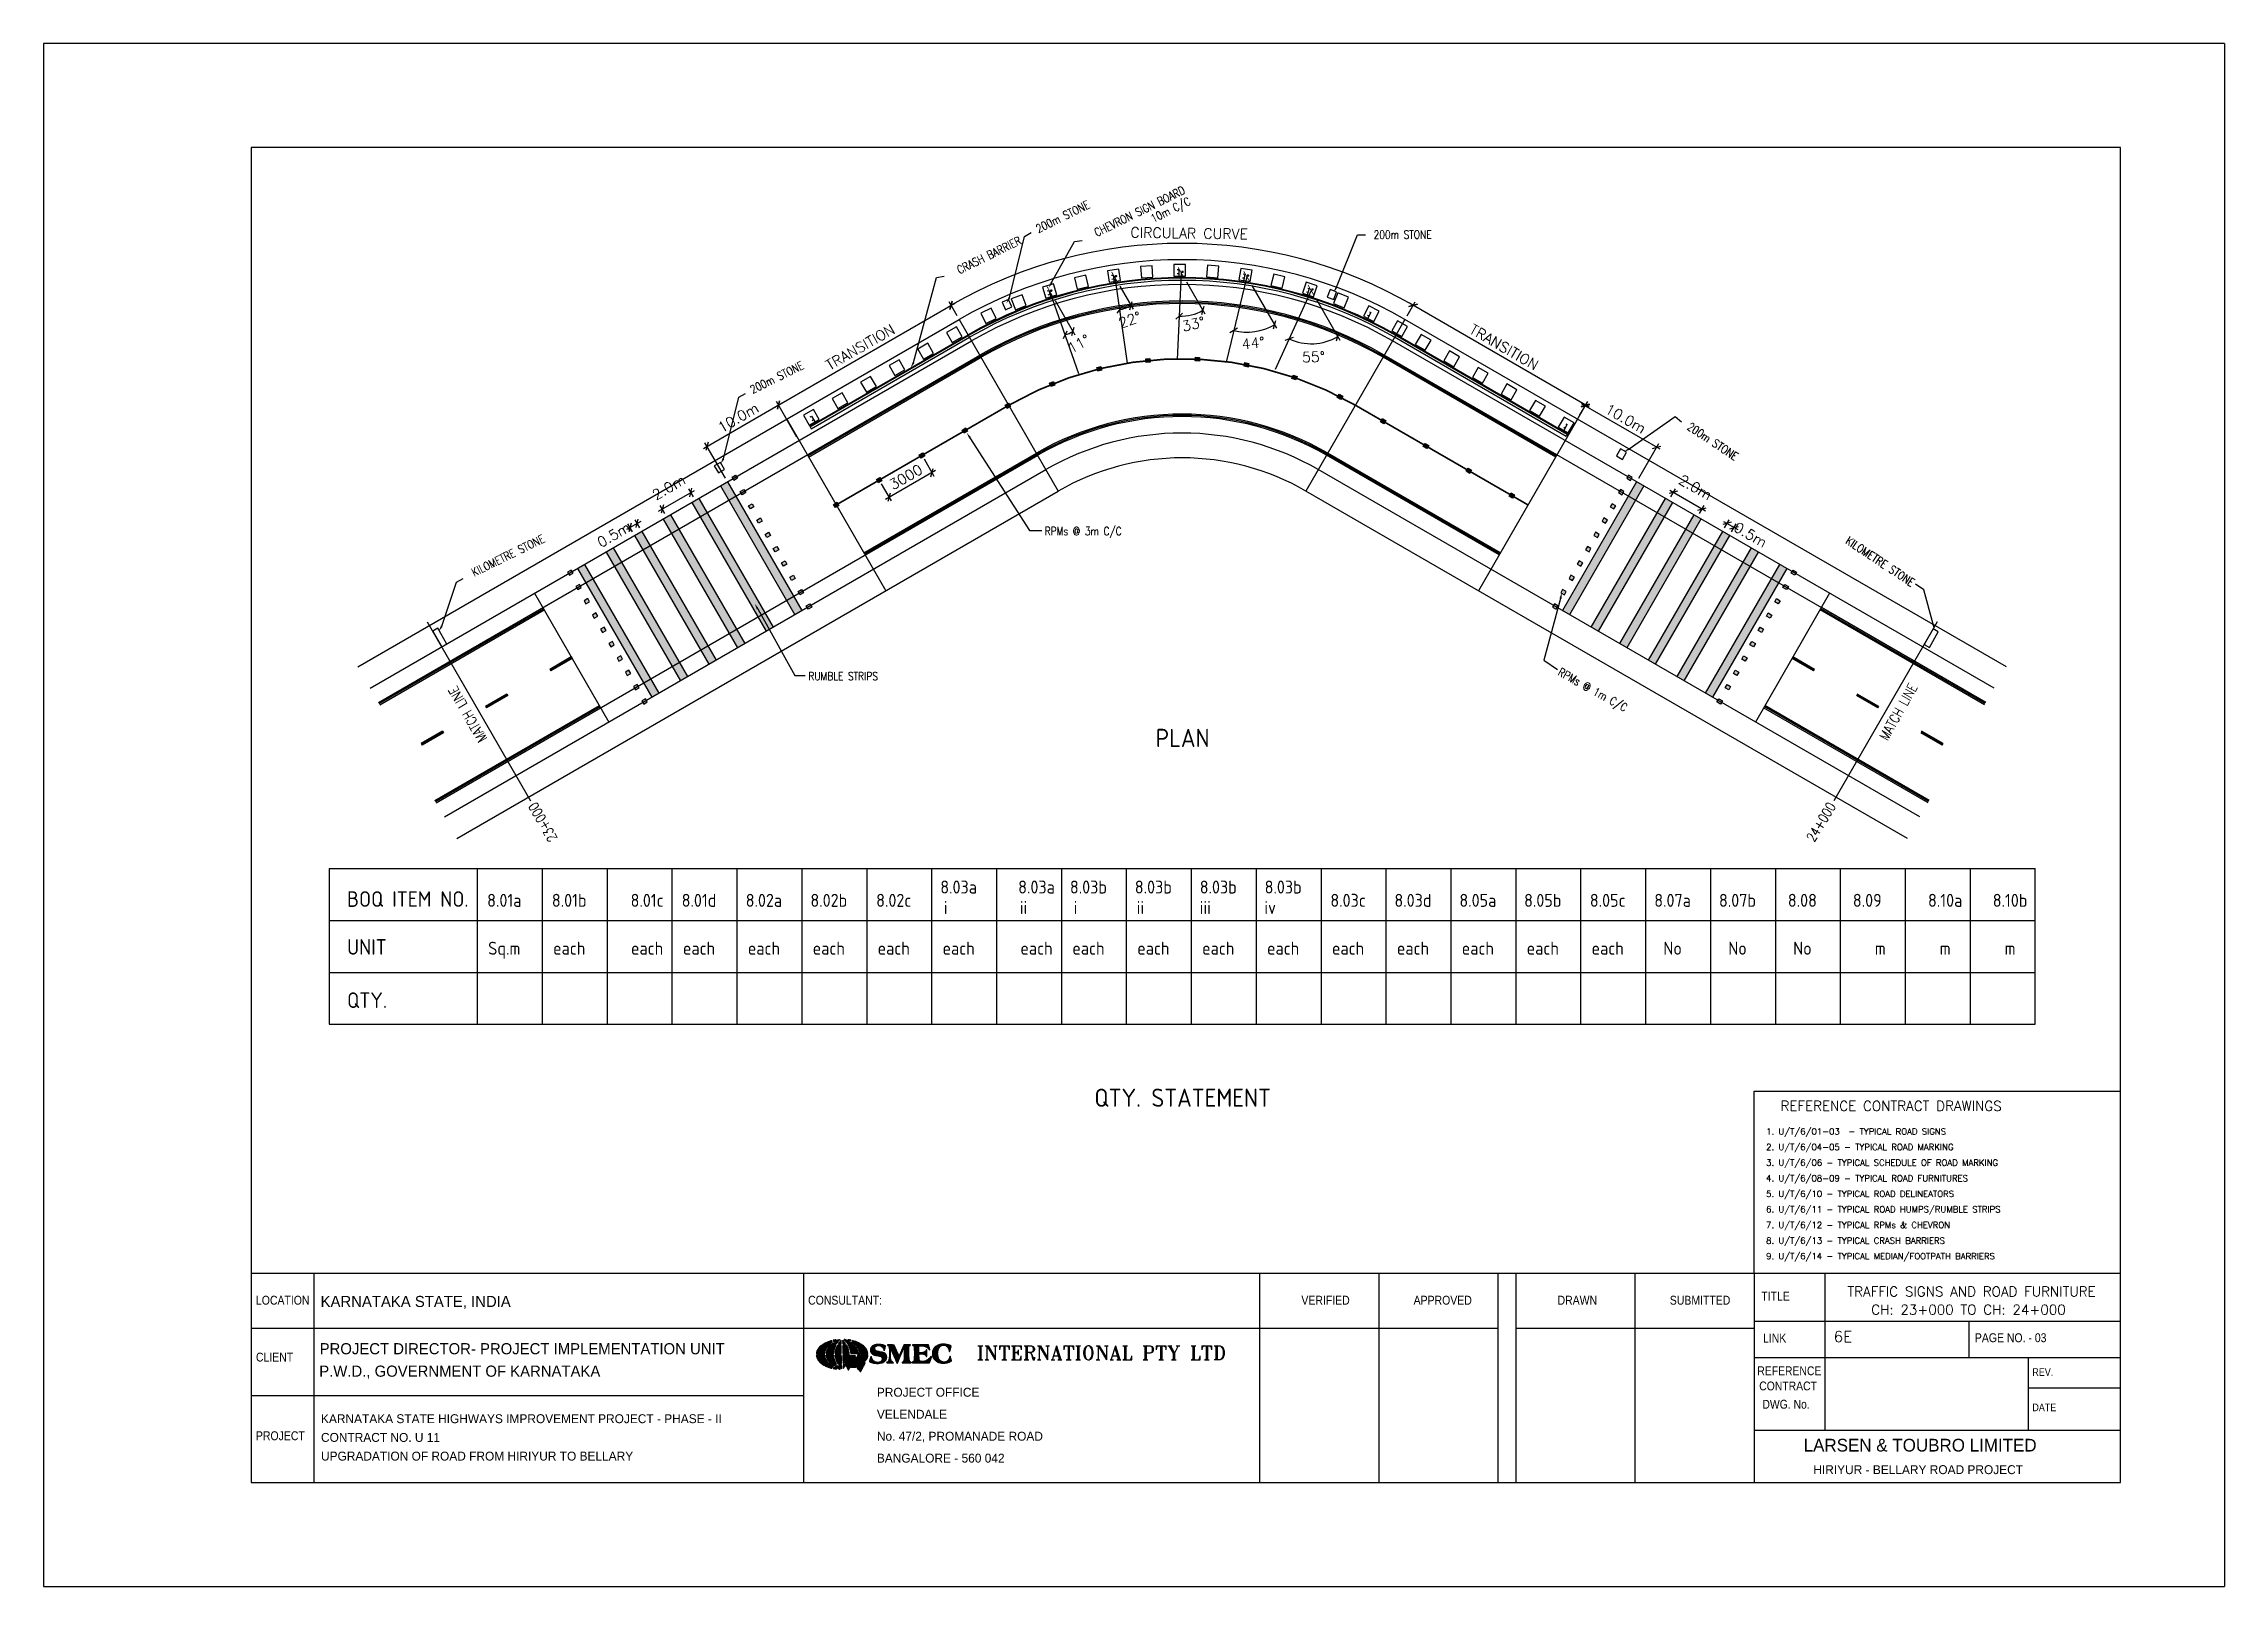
# Paper-space layout 'Layout1' of a CAD drawing. Header units: millimetres. Extents: x -16 to 404, y 21 to 318.
# The model-space entities are those that its viewports show. They can reach past a viewport. Long polylines and large blocks are cut down to what shows.
import ezdxf
from ezdxf.enums import TextEntityAlignment as Align

# ---------------------------------------------------------------- set-up
doc = ezdxf.new("R2010")
doc.units = ezdxf.units.MM
doc.linetypes.add('CENTER', pattern=[2, 1.25, -0.25, 0.25, -0.25])
for name, color, linetype in [('2CON', 1, 'Continuous'), ('ANTET', 7, 'Continuous'), ('CEN', 1, 'CENTER'), ('HA', 1, 'Continuous'), ('IC-OLCU', 7, 'Continuous'), ('L1', 3, 'Continuous'), ('SMEC_AUSTRALIA', 72, 'Continuous'), ('SMEC_GLOBE', 40, 'Continuous'), ('SMEC_TEXT', 4, 'Continuous'), ('TEXT', 7, 'Continuous'), ('TEXT 80', 80, 'Continuous')]:
    doc.layers.add(name, color=color, linetype=linetype)
doc.styles.add('ROMAND', font='TROMAND.SHX', dxfattribs={"width": 0.8})
doc.styles.add('ROMANT', font='romant.shx')
doc.styles.add('S1', font='simplex.shx')
doc.styles.add('SIMPLEX', font='TSIMPLEX.SHX', dxfattribs={"width": 0.9, "height": 0.1332})
doc.styles.get("Standard").update_dxf_attribs({"font": 'isocp.shx'})
doc.styles.add('YAZI2', font='twhlv-ss.shx', dxfattribs={"width": 0.8})
doc.dimstyles.new('DIM', dxfattribs={"dimscale": 500, "dimtxt": 2.5, "dimasz": 1.5, "dimexe": 1, "dimexo": 1, "dimgap": 1, "dimtad": 1, "dimdec": 0, "dimlfac": 0.1, "dimdsep": 46, "dimtxsty": 'S1', "dimblk1": 'OBLIQUE', "dimblk2": 'OBLIQUE', "dimsah": 1, "dimcen": 640, "dimdle": 1, "dimclrd": 7, "dimclre": 7, "dimclrt": 2, "dimadec": 0, "dimazin": 0, "dimtfac": 1, "dimtdec": 0, "dimtmove": 2, "dimatfit": 3, "dimldrblk": 'OBLIQUE', "dimfxl": 0, "dimtolj": 1, "dimtzin": 0, "dimarcsym": 0})

psp = doc.layouts.get("Layout1")

# ---------------------------------------------------------------- texts
at = {"layer": '2CON', "color": 4, "style": 'S1'}
for s, p in [('REFERENCE CONTRACT DRAWINGS', (340.03, 112.46)), ('TRAFFIC SIGNS AND ROAD FURNITURE', (355.52, 76.72)), ('CH: 23+000 TO CH: 24+000', (354.93, 73.22))]:
    psp.add_text(s, height=1.9, dxfattribs=at).set_placement(p, align=Align.CENTER)
for s, height, p in [('1. U/T/6/01-03  - TYPICAL ROAD SIGNS', 1.2, (315.95, 107.88)), ('2. U/T/6/04-05 - TYPICAL ROAD MARKING ', 1.2, (315.95, 104.88)), ('3. U/T/6/06 - TYPICAL SCHEDULE OF ROAD MARKING', 1.2, (315.95, 101.88)), ('4. U/T/6/08-09 - TYPICAL ROAD FURNITURES', 1.2, (315.95, 98.88)), ('5. U/T/6/10 - TYPICAL ROAD DELINEATORS', 1.2, (315.95, 95.88)), ('6. U/T/6/11 - TYPICAL ROAD HUMPS/RUMBLE STRIPS', 1.2, (315.95, 92.88)), ('7. U/T/6/12 - TYPICAL RPMs & CHEVRON', 1.2, (315.95, 89.88)), ('8. U/T/6/13 - TYPICAL CRASH BARRIERS', 1.2, (315.95, 86.88)), ('9. U/T/6/14 - TYPICAL MEDIAN/FOOTPATH BARRIERS', 1.2, (315.95, 83.88)), ('6E', 2.143, (328.96, 67.92))]:
    psp.add_text(s, height=height, dxfattribs=at).set_placement(p)
at = {"layer": 'ANTET', "style": 'SIMPLEX', "width": 0.88}
for s, height, p in [('LOCATION', 1.714, (25.11, 75.14)), ('CONSULTANT:', 1.7143, (131.45, 75.14)), ('VERIFIED', 1.714, (226.46, 75.14)), ('APPROVED', 1.714, (248.07, 75.14)), ('DRAWN', 1.714, (275.79, 75.14)), ('SUBMITTED', 1.714, (297.41, 75.14)), ('TITLE', 1.714, (315.03, 75.93)), ('PAGE NO. - 03', 1.7143, (356.16, 67.92)), ('CLIENT', 1.714, (25.11, 64.19)), ('REFERENCE', 1.7, (314.26, 61.56)), ('CONTRACT', 1.7, (314.63, 58.64)), ('REV.', 1.467, (367.23, 61.43)), ('DWG. No.', 1.7, (315.24, 55.12)), ('DATE', 1.467, (367.23, 54.63)), ('PROJECT', 1.714, (25.11, 49.05))]:
    psp.add_text(s, height=height, dxfattribs=at).set_placement(p)
psp.add_attdef('LINK', (315.36, 67.85), 'LINK:', height=1.714, dxfattribs=at)
at = {"layer": 'TEXT', "color": 5}
for s, height, style, p in [('KARNATAKA STATE, INDIA', 2.1429, 'YAZI2', (37.56, 74.69)), ('PROJECT DIRECTOR- PROJECT IMPLEMENTATION UNIT', 2.1429, 'YAZI2', (37.38, 65.59)), ('P.W.D., GOVERNMENT OF KARNATAKA', 2.1429, 'YAZI2', (37.3, 61.27)), ('PROJECT OFFICE', 1.7143, 'YAZI2', (144.7, 57.42)), ('VELENDALE', 1.714, 'YAZI2', (144.7, 53.19)), ('CONTRACT NO. U 11', 1.7143, 'YAZI2', (37.64, 48.73)), ('KARNATAKA STATE HIGHWAYS IMPROVEMENT PROJECT - PHASE - II', 1.7143, 'YAZI2', (37.64, 52.33)), ('No. 47/2, PROMANADE ROAD', 1.7143, 'YAZI2', (144.7, 48.96)), ('UPGRADATION OF ROAD FROM HIRIYUR TO BELLARY', 1.7143, 'YAZI2', (37.64, 45.13)), ('BANGALORE - 560 042', 1.7143, 'YAZI2', (144.7, 44.74)), ('LARSEN & TOUBRO LIMITED', 2.4445, 'ROMAND', (323.19, 46.87)), ('HIRIYUR - BELLARY ROAD PROJECT', 1.7143, 'ROMAND', (325.05, 42.52))]:
    psp.add_text(s, height=height, dxfattribs=dict(at, style=style)).set_placement(p)
at = {"layer": 'TEXT 80'}
for s, height, p in [('PLAN', 3.5, (203.58, 182.5)), ('8.03a', 2.5, (160.44, 154.29)), ('8.03a', 2.5, (175.44, 154.29)), ('8.03b', 2.5, (185.44, 154.29)), ('8.03b', 2.5, (197.94, 154.29)), ('8.03b', 2.5, (210.44, 154.29)), ('8.03b', 2.5, (222.94, 154.29)), ('8.01a', 2.5, (72.94, 151.73)), ('8.01b', 2.5, (85.44, 151.73)), ('8.01c', 2.5, (100.44, 151.73)), ('8.01d', 2.5, (110.44, 151.73)), ('8.02a', 2.5, (122.94, 151.73)), ('8.02b', 2.5, (135.44, 151.73)), ('8.02c', 2.5, (147.94, 151.73)), ('i', 2.5, (157.94, 150.35)), ('ii', 2.5, (172.94, 150.35)), ('i', 2.5, (182.94, 150.35)), ('ii', 2.5, (195.44, 150.35)), ('iii', 2.5, (207.94, 150.35)), ('iv', 2.5, (220.44, 150.35)), ('8.03c', 2.5, (235.44, 151.73)), ('8.03d', 2.5, (247.94, 151.73)), ('8.05a', 2.5, (260.44, 151.73)), ('8.05b', 2.5, (272.94, 151.73)), ('8.05c', 2.5, (285.44, 151.73)), ('8.07a', 2.5, (297.94, 151.73)), ('8.07b', 2.5, (310.44, 151.73)), ('8.08', 2.5, (322.94, 151.73)), ('8.09', 2.5, (335.44, 151.73)), ('8.10a', 2.5, (350.44, 151.73)), ('8.10b', 2.5, (362.94, 151.73)), ('Sq.m', 2.5, (72.94, 142.51)), ('each', 2.5, (85.44, 142.51)), ('each', 2.5, (100.44, 142.51)), ('each', 2.5, (110.44, 142.51)), ('each', 2.5, (122.94, 142.51)), ('each', 2.5, (135.44, 142.51)), ('each', 2.5, (147.94, 142.51)), ('each', 2.5, (160.44, 142.51)), ('each', 2.5, (175.44, 142.51)), ('each', 2.5, (185.44, 142.51)), ('each', 2.5, (197.94, 142.51)), ('each', 2.5, (210.44, 142.51)), ('each', 2.5, (222.94, 142.51)), ('each', 2.5, (235.44, 142.51)), ('each', 2.5, (247.94, 142.51)), ('each', 2.5, (260.44, 142.51)), ('each', 2.5, (272.94, 142.51)), ('each', 2.5, (285.44, 142.51)), ('No', 2.5, (297.94, 142.51)), ('No', 2.5, (310.44, 142.51)), ('No', 2.5, (322.94, 142.51)), ('m', 2.5, (337.94, 142.51)), ('m', 2.5, (350.44, 142.51)), ('m', 2.5, (362.94, 142.51)), ('QTY. STATEMENT', 3.5, (203.58, 113.23))]:
    psp.add_text(s, height=height, dxfattribs=at).set_placement(p, align=Align.CENTER)
for s, p in [('BOQ ITEM NO.', (42.66, 151.73)), ('UNIT', (42.66, 142.51)), ('QTY.', (42.66, 132.26))]:
    psp.add_text(s, height=3, dxfattribs=at).set_placement(p)

msp = doc.modelspace()

# ---------------------------------------------------------------- texts
at = {"layer": 'TEXT', "style": 'S1', "width": 0.8}
for s, height, rotation, p in [('200m STONE', 1000, 26.18804, (146634.5, 221691)), ('CHEVRON SIGN BOARD', 1000, 26.18804, (158192.5, 223444.6)), ('10m C/C', 1000, 26.18804, (158854.1, 222099.4)), ('CRASH BARRIER', 1000, 26.18804, (138356.1, 217340)), ('200m STONE', 1000, 0.19981, (188177.7, 217971.3)), ('200m STONE', 1000, 26.18804, (111997.6, 202216.4)), ('200m STONE', 1000, 326.332004, (225161, 190963.9)), ('KILOMETRE STONE', 1000, 26.18804, (80605.3, 181235.1)), ('MATCH LINE', 1200, 120, (69499.8, 163121.2)), ('MATCH LINE', 1200, 60.677553, (246564.9, 163441)), ('23+000', 1200, 120, (79192.8, 149037.3)), ('24+000', 1200, 58.736105, (236697.3, 149037.8))]:
    msp.add_text(s, height=height, rotation=rotation, dxfattribs=at).set_placement(p, align=Align.MIDDLE_RIGHT)
msp.add_text('RPMs @ 3m C/C', height=1000, dxfattribs=at).set_placement((141293.3, 182053.5), align=Align.MIDDLE_LEFT)
msp.add_text('KILOMETRE STONE', height=1000, rotation=326.332004, dxfattribs=at).set_placement((246279.5, 175272.3), align=Align.RIGHT)
msp.add_text('RUMBLE STRIPS', height=1000, dxfattribs=at).set_placement((112660.4, 163985.1))
msp.add_text('RPMs @ 1m C/C', height=1000, rotation=330.919373, dxfattribs=at).set_placement((203620, 165101.5), align=Align.MIDDLE_LEFT)

# ---------------------------------------------------------------- blocks, each defined once
blk = doc.blocks.new('*X44')
at = {"color": 0}
for p, q in [((63.32, 117.197), (124.814, 178.691)), ((63.36, 118.651), (123.871, 179.162)), ((63.59, 120.295), (122.97, 179.675)), ((63.819, 121.939), (122.069, 180.189)), ((64.061, 123.595), (121.175, 180.709)), ((64.394, 125.342), (120.302, 181.25)), ((64.727, 127.089), (119.428, 181.79)), ((64.734, 117.197), (125.758, 178.22)), ((65.134, 128.91), (118.561, 182.337)), ((65.7, 130.891), (117.704, 182.894)), ((66.148, 117.197), (126.724, 177.772)), ((66.267, 132.871), (116.846, 183.451)), ((66.952, 134.971), (115.95, 183.969)), ((67.563, 117.197), (127.74, 177.375)), ((67.66, 137.093), (115.037, 184.471)), ((68.524, 139.372), (114.113, 184.96)), ((68.977, 117.197), (128.757, 176.977)), ((69.527, 141.789), (113.117, 185.379)), ((70.391, 117.197), (128.204, 175.01)), ((70.758, 144.434), (112.122, 185.798)), ((71.805, 117.197), (126.845, 172.237)), ((72.175, 147.265), (111.042, 186.132)), ((73.219, 117.197), (125.443, 169.42)), ((73.967, 150.471), (109.954, 186.458)), ((74.634, 117.197), (124.499, 167.062)), ((76.048, 117.197), (123.555, 164.704)), ((76.245, 154.164), (106.607, 184.525)), ((77.462, 117.197), (122.632, 162.367)), ((78.876, 117.197), (121.758, 160.078)), ((79.443, 158.776), (101.679, 181.012)), ((80.29, 117.197), (120.883, 157.789)), ((81.705, 117.197), (120.102, 155.594)), ((83.119, 117.197), (119.413, 153.491)), ((84.533, 117.197), (118.724, 151.388)), ((85.947, 117.197), (118.106, 149.356)), ((86.098, 166.845), (93.689, 174.435)), ((87.362, 117.197), (117.575, 147.41)), ((88.776, 117.197), (117.044, 145.465)), ((90.19, 117.197), (116.522, 143.529)), ((91.604, 117.197), (116.05, 141.643)), ((93.018, 117.197), (115.578, 139.757)), ((94.433, 117.197), (115.106, 137.871)), ((95.847, 117.197), (114.726, 136.076)), ((97.261, 117.197), (114.387, 134.323)), ((98.675, 117.197), (114.049, 132.57)), ((100.089, 117.197), (113.71, 130.817)), ((101.504, 117.197), (113.467, 129.16)), ((102.918, 117.197), (113.236, 127.515)), ((104.332, 117.197), (113.005, 125.869)), ((105.746, 117.197), (112.774, 124.224)), ((107.161, 117.197), (112.625, 122.661)), ((108.575, 117.197), (112.491, 121.113)), ((109.989, 117.197), (112.358, 119.566)), ((111.403, 117.197), (112.224, 118.018))]:
    blk.add_line(p, q, dxfattribs=at)
blk = doc.blocks.new('*U43')
at = {"color": 0}
for p, q in [((0.701, 6.187), (0, 1.167)), ((0, 1.167), (0, 0)), ((0, 0), (48.834, 0)), ((1.636, 11.089), (0.701, 6.187)), ((3.038, 15.992), (1.636, 11.089)), ((4.673, 20.895), (3.038, 15.992)), ((6.659, 25.68), (4.673, 20.895)), ((8.996, 30.35), (6.659, 25.68)), ((11.566, 34.902), (8.996, 30.35)), ((14.487, 39.338), (11.566, 34.902)), ((17.641, 43.657), (14.487, 39.338)), ((21.146, 47.859), (17.641, 43.657)), ((24.767, 51.828), (21.146, 47.859)), ((28.739, 55.797), (24.767, 51.828)), ((32.828, 59.415), (28.739, 55.797)), ((37.151, 62.917), (32.828, 59.415)), ((41.707, 66.302), (37.151, 62.917)), ((46.38, 69.337), (41.707, 66.302)), ((48.717, 68.637), (46.38, 69.337)), ((50.936, 67.703), (48.717, 68.637)), ((48.834, 0), (49.418, 6.77)), ((49.418, 6.77), (50.352, 13.424)), ((50.352, 13.424), (51.637, 20.078)), ((53.273, 66.419), (50.936, 67.703)), ((51.637, 20.078), (53.273, 26.614)), ((55.609, 64.902), (53.273, 66.419)), ((53.273, 26.614), (55.025, 33.035)), ((55.025, 33.035), (57.128, 39.455)), ((58.063, 63.384), (55.609, 64.902)), ((57.128, 39.455), (59.582, 45.875)), ((60.516, 61.983), (58.063, 63.384)), ((59.582, 45.875), (62.152, 52.295)), ((63.086, 60.699), (60.516, 61.983)), ((62.152, 52.295), (64.021, 56.03)), ((65.773, 59.649), (63.086, 60.699)), ((64.021, 56.03), (65.773, 59.649))]:
    blk.add_line(p, q, dxfattribs=at)
blk = doc.blocks.new('*U45')
at = {"color": 0}
blk.add_blockref('*U43', (0, 0), dxfattribs=at)
blk.add_blockref('*X44', (-63.32, -117.197))
blk = doc.blocks.new('*X32')
at = {"color": 0}
for p, q in [((118.59, 192.339), (121.088, 194.836)), ((119.407, 191.741), (124.301, 196.636)), ((120.239, 191.159), (127.41, 198.329)), ((121.109, 190.615), (130.41, 199.915)), ((121.977, 190.068), (133.236, 201.327)), ((122.826, 189.503), (136.062, 202.739)), ((123.682, 188.945), (138.888, 204.151)), ((124.625, 188.474), (140.97, 204.818)), ((125.573, 188.007), (142.847, 205.282)), ((126.557, 187.577), (145.268, 206.288)), ((127.55, 187.156), (147.899, 207.505)), ((128.579, 186.771), (150.212, 208.404)), ((129.6, 186.378), (146.303, 203.081)), ((130.611, 185.974), (142.1, 197.463)), ((131.7, 185.649), (139.178, 193.127)), ((132.832, 185.367), (136.342, 188.877))]:
    blk.add_line(p, q, dxfattribs=at)
blk = doc.blocks.new('*U31')
at = {"color": 0}
for p, q in [((-14.487, 7.354), (-14.603, 7.237)), ((-14.603, 7.237), (-12.851, 5.953)), ((-14.37, 7.587), (-14.487, 7.354)), ((-14.136, 7.821), (-14.37, 7.587)), ((-13.786, 8.054), (-14.136, 7.821)), ((-13.435, 8.521), (-13.786, 8.054)), ((-8.645, 11.206), (-13.435, 8.521)), ((-12.851, 5.953), (-10.982, 4.786)), ((-10.982, 4.786), (-9.229, 3.619)), ((-9.229, 3.619), (-7.36, 2.685)), ((-3.505, 14.008), (-8.645, 11.206)), ((-7.36, 2.685), (-5.491, 1.868)), ((-5.491, 1.868), (-3.622, 1.167)), ((-3.622, 1.167), (-1.869, 0.467)), ((7.243, 19.377), (-3.505, 14.008)), ((-1.869, 0.467), (0, 0)), ((0, 0), (1.168, 0)), ((1.168, 0), (8.879, 11.556)), ((8.645, 19.494), (7.243, 19.377)), ((10.164, 19.961), (8.645, 19.494)), ((8.879, 11.556), (10.982, 14.474)), ((13.201, 21.245), (10.164, 19.961)), ((10.982, 14.474), (13.201, 17.393)), ((14.603, 21.945), (13.201, 21.245)), ((13.201, 17.393), (15.655, 20.311)), ((16.005, 22.529), (14.603, 21.945)), ((15.655, 20.311), (18.225, 23.112)), ((17.173, 22.996), (16.005, 22.529)), ((17.758, 23.112), (17.173, 22.996)), ((18.225, 23.112), (17.758, 23.112))]:
    blk.add_line(p, q, dxfattribs=at)
blk = doc.blocks.new('*U33')
at = {"color": 0}
blk.add_blockref('*U31', (0, 0), dxfattribs=at)
blk.add_blockref('*X32', (-132.832, -185.367))
blk = doc.blocks.new('*X56')
at = {"color": 0}
for p, q in [((109.7, 203.113), (111.417, 204.83)), ((109.7, 204.527), (109.929, 204.755)), ((109.842, 201.841), (112.959, 204.958)), ((110.253, 200.837), (114.575, 205.16)), ((110.854, 200.024), (116.354, 205.524)), ((111.536, 199.291), (118.133, 205.889)), ((112.463, 198.804), (119.878, 206.219)), ((115.026, 199.953), (121.601, 206.528)), ((118.453, 201.966), (123.324, 206.837)), ((122.153, 204.252), (124.899, 206.998)), ((125.433, 206.117), (126.432, 207.117))]:
    blk.add_line(p, q, dxfattribs=at)
blk = doc.blocks.new('*U55')
at = {"color": 0}
for p, q in [((0, 0), (-2.22, -0.117)), ((-2.22, -0.934), (0, 0)), ((-15.888, -2.335), (-18.225, -2.451)), ((-18.225, -2.451), (-18.225, -4.786)), ((-18.225, -4.786), (-17.991, -5.72)), ((-17.991, -5.72), (-17.524, -6.654)), ((-17.524, -6.654), (-16.706, -7.588)), ((-16.706, -7.588), (-15.772, -8.521)), ((-13.669, -2.101), (-15.888, -2.335)), ((-15.772, -8.521), (-13.552, -7.588)), ((-9.112, -1.167), (-13.669, -2.101)), ((-13.552, -7.588), (-11.566, -6.537)), ((-11.566, -6.537), (-7.827, -4.202)), ((-4.556, -0.35), (-9.112, -1.167)), ((-7.827, -4.202), (-4.206, -1.984)), ((-2.22, -0.117), (-4.556, -0.35)), ((-4.206, -1.984), (-2.22, -0.934))]:
    blk.add_line(p, q, dxfattribs=at)
blk = doc.blocks.new('*U57')
at = {"color": 0}
blk.add_blockref('*U55', (0, 0), dxfattribs=at)
blk.add_blockref('*X56', (-127.925, -207.195))
blk = doc.blocks.new('*X86')
at = {"color": 0}
for p, q in [((109.708, 19.726), (115.389, 25.407)), ((110.886, 19.49), (116.294, 24.897)), ((112.066, 19.255), (117.198, 24.388)), ((113.262, 19.038), (118.102, 23.878)), ((114.459, 18.82), (119.007, 23.368)), ((115.689, 18.636), (119.941, 22.888)), ((116.923, 18.456), (120.876, 22.408)), ((118.158, 18.276), (121.811, 21.929)), ((119.392, 18.096), (122.746, 21.45)), ((120.62, 17.91), (123.678, 20.968)), ((121.836, 17.712), (124.578, 20.454)), ((123.052, 17.513), (125.479, 19.94)), ((124.268, 17.315), (126.379, 19.426)), ((125.484, 17.117), (127.279, 18.912)), ((126.697, 16.916), (128.157, 18.376)), ((127.91, 16.714), (129.016, 17.82)), ((129.122, 16.512), (129.87, 17.26)), ((130.334, 16.311), (130.708, 16.685))]:
    blk.add_line(p, q, dxfattribs=at)
blk = doc.blocks.new('*U85')
at = {"color": 0}
for p, q in [((-21.379, 5.486), (-21.847, 4.903)), ((-21.847, 4.903), (-21.847, 3.619)), ((-21.847, 3.619), (-19.51, 3.152)), ((-20.912, 6.187), (-21.379, 5.486)), ((-19.861, 7.821), (-20.912, 6.187)), ((-19.276, 8.521), (-19.861, 7.821)), ((-19.51, 3.152), (-16.94, 2.685)), ((-18.575, 9.222), (-19.276, 8.521)), ((-17.875, 9.689), (-18.575, 9.222)), ((-17.057, 9.805), (-17.875, 9.689)), ((-12.501, 7.237), (-17.057, 9.805)), ((-16.94, 2.685), (-11.332, 1.868)), ((-7.944, 4.903), (-12.501, 7.237)), ((-11.332, 1.868), (-5.608, 0.934)), ((-3.855, 2.568), (-7.944, 4.903)), ((-5.608, 0.934), (0, 0)), ((-1.869, 1.284), (-3.855, 2.568)), ((0, 0), (-1.869, 1.284))]:
    blk.add_line(p, q, dxfattribs=at)
blk = doc.blocks.new('*U87')
at = {"color": 0}
blk.add_blockref('*U85', (0, 0), dxfattribs=at)
blk.add_blockref('*X86', (-131.547, -16.109))
blk = doc.blocks.new('*X68')
at = {"color": 0}
for p, q in [((63.32, 105.474), (64.117, 106.271)), ((63.442, 104.182), (65.619, 106.359)), ((63.639, 102.964), (67.122, 106.448)), ((63.835, 101.747), (68.624, 106.536)), ((64.058, 100.555), (70.092, 106.59)), ((64.293, 99.376), (71.534, 106.617)), ((64.529, 98.198), (72.975, 106.644)), ((64.787, 97.041), (74.417, 106.671)), ((65.054, 95.895), (75.851, 106.691)), ((65.322, 94.748), (77.265, 106.691)), ((65.632, 93.644), (78.679, 106.691)), ((65.967, 92.565), (80.093, 106.691)), ((66.302, 91.486), (81.508, 106.691)), ((66.656, 90.425), (82.922, 106.691)), ((67.028, 89.383), (84.336, 106.691)), ((67.4, 88.341), (85.75, 106.691)), ((67.791, 87.318), (87.164, 106.691)), ((68.216, 86.328), (88.555, 106.668)), ((68.64, 85.338), (89.93, 106.628)), ((69.066, 84.35), (91.305, 106.589)), ((69.514, 83.384), (92.68, 106.55)), ((69.963, 82.419), (94.055, 106.511)), ((70.412, 81.453), (95.43, 106.471)), ((70.883, 80.51), (96.805, 106.432)), ((71.366, 79.579), (98.18, 106.393)), ((71.85, 78.648), (99.555, 106.354)), ((72.342, 77.727), (100.939, 106.323)), ((72.86, 76.83), (102.327, 106.297)), ((73.378, 75.934), (103.715, 106.271)), ((73.895, 75.037), (105.103, 106.245)), ((74.439, 74.166), (106.497, 106.224)), ((74.986, 73.299), (107.911, 106.224)), ((75.532, 72.431), (109.325, 106.224)), ((76.082, 71.567), (110.739, 106.224)), ((76.642, 70.712), (112.153, 106.224)), ((77.201, 69.857), (112.271, 104.928)), ((77.76, 69.003), (112.389, 103.632)), ((78.347, 68.175), (112.508, 102.336)), ((78.944, 67.358), (112.661, 101.075)), ((79.541, 66.541), (112.814, 99.814)), ((80.139, 65.724), (112.967, 98.553)), ((80.768, 64.939), (113.153, 97.324)), ((81.396, 64.153), (113.339, 96.096)), ((82.025, 63.368), (113.525, 94.868)), ((82.655, 62.584), (113.742, 93.671)), ((83.287, 61.801), (113.966, 92.48)), ((83.919, 61.019), (114.189, 91.289)), ((84.551, 60.237), (114.454, 90.14)), ((85.19, 59.462), (114.738, 89.009)), ((85.839, 58.696), (115.021, 87.878)), ((86.487, 57.93), (115.315, 86.758)), ((87.136, 57.165), (115.625, 85.654)), ((87.797, 56.412), (115.936, 84.551)), ((88.475, 55.675), (116.246, 83.447)), ((89.153, 54.939), (116.557, 82.343)), ((89.831, 54.203), (116.868, 81.24)), ((90.522, 53.48), (117.178, 80.136)), ((91.23, 52.774), (117.511, 79.054)), ((91.937, 52.067), (117.856, 77.985)), ((92.647, 51.363), (118.201, 76.916)), ((93.372, 50.673), (118.555, 75.856)), ((94.097, 49.984), (118.938, 74.825)), ((94.821, 49.294), (119.321, 73.794)), ((95.545, 48.604), (119.704, 72.763)), ((96.269, 47.914), (120.087, 71.731)), ((96.993, 47.223), (120.47, 70.7)), ((97.729, 46.545), (120.853, 69.669)), ((98.503, 45.905), (121.241, 68.643)), ((99.278, 45.266), (121.648, 67.635)), ((100.053, 44.626), (122.054, 66.627)), ((100.839, 43.998), (122.461, 65.62)), ((101.629, 43.373), (122.867, 64.612)), ((102.418, 42.749), (123.274, 63.605)), ((103.215, 42.131), (123.681, 62.597)), ((104.037, 41.539), (124.089, 61.591)), ((104.86, 40.948), (124.528, 60.616)), ((105.682, 40.356), (124.967, 59.641)), ((106.54, 39.799), (125.406, 58.666)), ((107.416, 39.261), (125.845, 57.691)), ((108.291, 38.723), (126.284, 56.716)), ((109.182, 38.199), (126.724, 55.741)), ((110.137, 37.74), (127.163, 54.765)), ((111.092, 37.281), (127.606, 53.795)), ((112.047, 36.821), (128.051, 52.825)), ((115.311, 38.671), (128.495, 51.855)), ((118.865, 40.811), (128.939, 50.885)), ((122.419, 42.95), (129.383, 49.915)), ((125.973, 45.09), (129.828, 48.945)), ((129.526, 47.23), (130.272, 47.975))]:
    blk.add_line(p, q, dxfattribs=at)
blk = doc.blocks.new('*U67')
at = {"color": 0}
for p, q in [((-42.875, 0.35), (-48.834, 0)), ((-48.834, 0), (-48.834, -1.284)), ((-36.684, 0.467), (-42.875, 0.35)), ((-24.417, 0.467), (-36.684, 0.467)), ((-12.15, 0.117), (-24.417, 0.467)), ((-5.958, 0), (-12.15, 0.117)), ((0, 0), (-5.958, 0)), ((0.35, -3.852), (0, 0)), ((-48.834, -1.284), (-48.249, -4.903)), ((-48.249, -4.903), (-47.548, -8.405)), ((-47.548, -8.405), (-46.731, -11.907)), ((-46.731, -11.907), (-45.679, -15.292)), ((-45.679, -15.292), (-44.511, -18.56)), ((-44.511, -18.56), (-43.109, -21.829)), ((-43.109, -21.829), (-41.59, -25.097)), ((-41.59, -25.097), (-39.955, -28.249)), ((-39.955, -28.249), (-38.202, -31.284)), ((-38.202, -31.284), (-36.216, -34.435)), ((-36.216, -34.435), (-34.23, -37.47)), ((-34.23, -37.47), (-32.011, -40.505)), ((-32.011, -40.505), (-29.674, -43.424)), ((-29.674, -43.424), (-27.221, -46.459)), ((-27.221, -46.459), (-24.65, -49.493)), ((-24.65, -49.493), (-21.963, -52.412)), ((-21.963, -52.412), (-19.627, -54.746)), ((-19.627, -54.746), (-17.174, -57.081)), ((-17.174, -57.081), (-14.603, -59.532)), ((-14.603, -59.532), (-11.916, -61.75)), ((-11.916, -61.75), (-9.113, -63.968)), ((-9.113, -63.968), (-6.192, -66.069)), ((-6.192, -66.069), (-3.154, -67.937)), ((-3.154, -67.937), (0, -69.454)), ((0, -69.454), (18.225, -58.482)), ((0.818, -7.704), (0.35, -3.852)), ((1.402, -11.556), (0.818, -7.704)), ((2.103, -15.292), (1.402, -11.556)), ((3.037, -19.027), (2.103, -15.292)), ((5.14, -26.498), (3.037, -19.027)), ((6.309, -30.116), (5.14, -26.498)), ((8.996, -37.354), (6.309, -30.116)), ((11.916, -44.591), (8.996, -37.354)), ((15.071, -51.595), (11.916, -44.591)), ((18.225, -58.482), (15.071, -51.595))]:
    blk.add_line(p, q, dxfattribs=at)
blk = doc.blocks.new('*U69')
at = {"color": 0}
blk.add_blockref('*U67', (0, 0), dxfattribs=at)
blk.add_blockref('*X68', (-112.153, -106.224))
blk = doc.blocks.new('*X41')
at = {"color": 0}
for p, q in [((0, 118.209), (76.236, 194.445)), ((0, 119.623), (73.994, 193.617)), ((0.071, 121.109), (71.718, 192.756)), ((0.161, 116.956), (78.438, 195.233)), ((0.254, 122.705), (69.31, 191.762)), ((0.479, 124.345), (66.902, 190.768)), ((0.85, 126.13), (64.26, 189.541)), ((0.938, 116.319), (80.581, 195.962)), ((1.443, 128.138), (61.611, 188.305)), ((2.119, 116.086), (82.724, 196.691)), ((2.462, 130.57), (58.655, 186.764)), ((2.758, 132.281), (55.658, 185.181)), ((3.556, 116.108), (84.758, 197.311)), ((3.825, 134.762), (52.55, 183.487)), ((5.051, 116.189), (86.772, 197.91)), ((5.442, 137.794), (49.166, 181.518)), ((6.211, 139.977), (45.469, 179.235)), ((6.524, 116.248), (88.771, 198.495)), ((7.66, 142.84), (41.217, 176.397)), ((7.953, 116.263), (90.656, 198.965)), ((9.176, 116.072), (92.541, 199.436)), ((10.221, 146.815), (36.343, 172.937)), ((10.445, 115.926), (94.417, 199.899)), ((11.89, 115.957), (96.24, 200.307)), ((13.335, 115.987), (98.063, 200.716)), ((14.461, 152.469), (29.558, 167.566)), ((14.779, 116.018), (99.887, 201.125)), ((16.224, 116.049), (100.007, 199.831)), ((17.669, 116.08), (100.384, 198.795)), ((19.114, 116.11), (100.86, 197.856)), ((20.559, 116.141), (101.403, 196.985)), ((22.031, 116.199), (101.969, 196.137)), ((23.508, 116.261), (102.532, 195.285)), ((24.985, 116.324), (74.776, 166.115)), ((26.462, 116.387), (70.604, 160.529)), ((27.939, 116.45), (67.773, 156.284)), ((29.416, 116.513), (65.482, 152.578)), ((30.893, 116.575), (63.514, 149.196)), ((32.364, 116.632), (62.076, 146.344)), ((33.825, 116.679), (60.715, 143.569)), ((94.716, 186.056), (103.071, 194.411)), ((100.321, 190.246), (103.52, 193.445)), ((35.286, 116.726), (59.68, 141.12)), ((36.748, 116.773), (58.645, 138.671)), ((38.209, 116.82), (57.938, 136.549)), ((39.67, 116.867), (57.23, 134.427)), ((41.132, 116.915), (56.601, 132.384)), ((42.593, 116.962), (56.043, 130.412)), ((44.038, 116.993), (55.485, 128.44)), ((45.483, 117.024), (55.099, 126.639)), ((46.928, 117.054), (54.755, 124.881)), ((48.373, 117.085), (54.41, 123.122)), ((49.818, 117.116), (54.169, 121.466)), ((51.263, 117.147), (53.962, 119.845)), ((52.708, 117.177), (53.755, 118.224))]:
    blk.add_line(p, q, dxfattribs=at)
blk = doc.blocks.new('*U40')
at = {"color": 0}
for p, q in [((0, 0), (-5.725, -1.284)), ((0.117, -1.284), (0, 0)), ((-99.77, -79.376), (-99.887, -81.01)), ((-99.887, -81.01), (-99.887, -83.929)), ((-99.887, -83.929), (-99.653, -84.279)), ((-99.536, -77.742), (-99.77, -79.376)), ((-99.653, -84.279), (-99.303, -84.629)), ((-99.303, -75.991), (-99.536, -77.742)), ((-98.835, -74.24), (-99.303, -75.991)), ((-99.303, -84.629), (-98.835, -84.863)), ((-98.251, -72.372), (-98.835, -74.24)), ((-98.835, -84.863), (-98.368, -84.979)), ((-98.368, -84.979), (-97.2, -85.096)), ((-97.433, -70.622), (-98.251, -72.372)), ((-97.316, -69.688), (-97.433, -70.622)), ((-97.083, -68.637), (-97.316, -69.688)), ((-97.2, -85.096), (-95.915, -84.979)), ((-96.616, -67.47), (-97.083, -68.637)), ((-96.031, -66.303), (-96.616, -67.47)), ((-94.863, -64.085), (-96.031, -66.303)), ((-95.915, -84.979), (-92.994, -84.863)), ((-94.279, -63.034), (-94.863, -64.085)), ((-93.812, -62.1), (-94.279, -63.034)), ((-93.578, -60.466), (-93.812, -62.1)), ((-92.877, -59.065), (-93.578, -60.466)), ((-92.994, -84.863), (-91.475, -84.863)), ((-91.709, -57.665), (-92.877, -59.065)), ((-90.073, -56.03), (-91.709, -57.665)), ((-91.475, -84.863), (-90.073, -85.213)), ((-89.956, -55.213), (-90.073, -56.03)), ((-90.073, -85.213), (-79.092, -84.979)), ((-89.723, -54.396), (-89.956, -55.213)), ((-89.255, -53.696), (-89.723, -54.396)), ((-88.788, -52.879), (-89.255, -53.696)), ((-87.503, -51.478), (-88.788, -52.879)), ((-86.919, -50.661), (-87.503, -51.478)), ((-86.452, -49.844), (-86.919, -50.661)), ((-85.984, -49.377), (-86.452, -49.844)), ((-85.517, -48.793), (-85.984, -49.377)), ((-85.05, -48.093), (-85.517, -48.793)), ((-83.881, -46.458), (-85.05, -48.093)), ((-83.18, -45.641), (-83.881, -46.458)), ((-81.545, -43.774), (-83.18, -45.641)), ((-77.105, -39.571), (-81.545, -43.774)), ((-79.092, -84.979), (-68.11, -84.512)), ((-72.666, -35.486), (-77.105, -39.571)), ((-67.993, -31.634), (-72.666, -35.486)), ((-68.11, -84.512), (-57.245, -84.162)), ((-63.32, -28.015), (-67.993, -31.634)), ((-58.53, -24.63), (-63.32, -28.015)), ((-53.623, -21.362), (-58.53, -24.63)), ((-57.245, -84.162), (-46.263, -83.929)), ((-48.6, -18.327), (-53.623, -21.362)), ((-43.459, -15.525), (-48.6, -18.327)), ((-46.263, -83.929), (-45.562, -78.442)), ((-45.562, -78.442), (-44.511, -73.073)), ((-44.511, -73.073), (-42.992, -67.703)), ((-38.319, -12.84), (-43.459, -15.525)), ((-42.992, -67.703), (-41.24, -62.45)), ((-41.24, -62.45), (-39.02, -57.198)), ((-39.02, -57.198), (-36.45, -52.061)), ((-33.062, -10.389), (-38.319, -12.84)), ((-36.45, -52.061), (-33.529, -47.042)), ((-33.529, -47.042), (-30.375, -42.139)), ((-27.688, -8.171), (-33.062, -10.389)), ((-30.375, -42.139), (-26.987, -37.354)), ((-22.314, -6.187), (-27.688, -8.171)), ((-26.987, -37.354), (-23.249, -32.684)), ((-23.249, -32.684), (-19.276, -28.249)), ((-16.823, -4.319), (-22.314, -6.187)), ((-19.276, -28.249), (-15.071, -23.93)), ((-11.332, -2.685), (-16.823, -4.319)), ((-15.071, -23.93), (-10.631, -19.727)), ((-5.725, -1.284), (-11.332, -2.685)), ((-10.631, -19.727), (-6.075, -15.759)), ((-6.075, -15.759), (-1.168, -12.023)), ((-1.168, -12.023), (3.739, -8.521)), ((0.584, -2.568), (0.117, -1.284)), ((1.168, -3.619), (0.584, -2.568)), ((2.57, -5.72), (1.168, -3.619)), ((3.154, -6.654), (2.57, -5.72)), ((3.622, -7.587), (3.154, -6.654)), ((3.739, -8.521), (3.622, -7.587))]:
    blk.add_line(p, q, dxfattribs=at)
blk = doc.blocks.new('*U42')
blk.add_blockref('*X41', (-99.887, -201.125))
at = {"color": 0}
blk.add_blockref('*U40', (0, 0), dxfattribs=at)
blk = doc.blocks.new('*X65')
at = {"color": 0}
for p, q in [((0.118, 105.045), (1.297, 106.224)), ((0.247, 103.759), (2.712, 106.224)), ((0.384, 102.482), (4.126, 106.224)), ((0.555, 101.239), (5.54, 106.224)), ((0.727, 99.997), (6.954, 106.224)), ((0.947, 98.803), (8.368, 106.224)), ((1.222, 97.664), (9.783, 106.224)), ((1.497, 96.524), (11.197, 106.224)), ((1.776, 95.389), (12.611, 106.224)), ((2.059, 94.258), (14.025, 106.224)), ((2.342, 93.127), (15.44, 106.224)), ((2.68, 92.05), (16.854, 106.224)), ((3.052, 91.008), (18.268, 106.224)), ((3.425, 89.966), (19.682, 106.224)), ((3.802, 88.929), (21.096, 106.224)), ((4.184, 87.898), (22.511, 106.224)), ((4.567, 86.866), (23.925, 106.224)), ((4.976, 85.861), (25.339, 106.224)), ((5.423, 84.893), (26.753, 106.224)), ((5.869, 83.926), (28.167, 106.224)), ((6.33, 82.972), (29.582, 106.224)), ((6.825, 82.053), (30.996, 106.224)), ((7.32, 81.134), (32.41, 106.224)), ((7.816, 80.215), (33.824, 106.224)), ((8.345, 79.331), (35.239, 106.224)), ((8.876, 78.447), (36.653, 106.224)), ((9.407, 77.564), (38.067, 106.224)), ((9.946, 76.689), (39.481, 106.224)), ((10.49, 75.819), (40.895, 106.224)), ((11.035, 74.949), (42.31, 106.224)), ((11.598, 74.098), (43.724, 106.224)), ((12.185, 73.271), (45.138, 106.224)), ((12.771, 72.443), (46.552, 106.224)), ((13.36, 71.618), (47.966, 106.224)), ((13.982, 70.825), (49.381, 106.224)), ((14.603, 70.032), (50.795, 106.224)), ((15.224, 69.239), (52.209, 106.224)), ((15.869, 68.469), (53.623, 106.224)), ((16.524, 67.711), (53.781, 104.967)), ((17.18, 66.952), (53.938, 103.71)), ((17.841, 66.199), (54.162, 102.52)), ((18.515, 65.459), (54.406, 101.35)), ((19.188, 64.718), (54.65, 100.18)), ((19.862, 63.978), (54.894, 99.009)), ((20.55, 63.252), (55.138, 97.839)), ((21.241, 62.528), (55.42, 96.707)), ((21.932, 61.805), (55.703, 95.576)), ((22.637, 61.096), (56.01, 94.469)), ((23.378, 60.423), (56.34, 93.385)), ((24.119, 59.749), (56.672, 92.302)), ((24.86, 59.076), (57.037, 91.253)), ((25.601, 58.403), (57.402, 90.204)), ((26.342, 57.73), (57.783, 89.17)), ((27.083, 57.057), (58.181, 88.154)), ((27.83, 56.389), (58.579, 87.138)), ((28.587, 55.732), (58.977, 86.122)), ((29.343, 55.074), (59.375, 85.105)), ((30.1, 54.417), (59.784, 84.1)), ((30.898, 53.8), (60.241, 83.143)), ((31.706, 53.194), (60.698, 82.186)), ((32.514, 52.588), (61.155, 81.229)), ((33.323, 51.983), (61.612, 80.272)), ((34.131, 51.377), (62.069, 79.315)), ((34.94, 50.771), (62.567, 78.399)), ((35.748, 50.165), (63.074, 77.491)), ((36.557, 49.559), (63.581, 76.584)), ((37.365, 48.954), (64.088, 75.677)), ((38.173, 48.348), (64.595, 74.769)), ((39.008, 47.768), (65.113, 73.873)), ((39.884, 47.229), (65.659, 73.005)), ((40.759, 46.691), (66.204, 72.136)), ((41.635, 46.152), (66.75, 71.268)), ((42.505, 45.608), (67.296, 70.399)), ((43.374, 45.063), (67.842, 69.531)), ((44.243, 44.518), (68.402, 68.677)), ((45.113, 43.973), (68.976, 67.837)), ((45.982, 43.428), (69.55, 66.997)), ((46.851, 42.883), (70.124, 66.157)), ((47.722, 42.34), (70.699, 65.317)), ((48.624, 41.828), (71.273, 64.477)), ((49.526, 41.316), (71.882, 63.672)), ((50.428, 40.803), (72.5, 62.875)), ((51.33, 40.291), (73.118, 62.079)), ((52.231, 39.778), (73.736, 61.282)), ((53.133, 39.266), (74.353, 60.486)), ((54.057, 38.775), (74.971, 59.69)), ((55.006, 38.31), (75.618, 58.922)), ((55.955, 37.845), (76.266, 58.157)), ((56.904, 37.38), (76.915, 57.391)), ((57.853, 36.915), (77.563, 56.625)), ((58.802, 36.449), (78.212, 55.859)), ((59.751, 35.984), (78.86, 55.094)), ((60.718, 35.537), (79.528, 54.347)), ((61.685, 35.09), (80.197, 53.601)), ((62.653, 34.644), (80.865, 52.855)), ((63.621, 34.198), (81.533, 52.109)), ((64.589, 33.751), (82.201, 51.363)), ((65.557, 33.305), (82.871, 50.619)), ((66.547, 32.881), (83.579, 49.912)), ((67.549, 32.469), (84.286, 49.206)), ((68.551, 32.056), (84.994, 48.499)), ((69.553, 31.644), (85.701, 47.792)), ((70.555, 31.232), (86.408, 47.085)), ((71.557, 30.82), (87.117, 46.38)), ((72.609, 30.457), (87.834, 45.682)), ((73.681, 30.115), (88.551, 44.985)), ((74.753, 29.774), (89.268, 44.288)), ((75.826, 29.432), (89.985, 43.591)), ((76.898, 29.09), (90.702, 42.894)), ((77.96, 28.738), (91.421, 42.199)), ((79.016, 28.379), (92.158, 41.522)), ((80.071, 28.02), (92.896, 40.845)), ((81.126, 27.661), (93.633, 40.168)), ((82.181, 27.302), (94.37, 39.491)), ((83.216, 26.922), (95.108, 38.814)), ((84.218, 26.51), (95.851, 38.143)), ((85.244, 26.122), (96.618, 37.495)), ((86.305, 25.768), (97.384, 36.848)), ((87.37, 25.42), (98.15, 36.2)), ((88.481, 25.117), (98.917, 35.552)), ((89.673, 24.894), (99.683, 34.904)), ((90.883, 24.69), (100.452, 34.259)), ((92.237, 24.63), (101.229, 33.622)), ((93.16, 24.138), (102.006, 32.985)), ((94.074, 23.638), (102.783, 32.348)), ((94.991, 23.141), (103.561, 31.711)), ((96.007, 22.742), (104.338, 31.073)), ((97.148, 22.469), (104.178, 29.499)), ((98.326, 22.234), (102.033, 25.941)), ((99.685, 22.179), (100.222, 22.716))]:
    blk.add_line(p, q, dxfattribs=at)
blk = doc.blocks.new('*U64')
at = {"color": 0}
for p, q in [((0, 0), (-53.623, 0)), ((-53.623, 0), (-53.273, -3.502)), ((0.35, -2.802), (0, 0)), ((-53.273, -3.502), (-52.806, -6.887)), ((-52.806, -6.887), (-51.988, -10.272)), ((-51.988, -10.272), (-51.17, -13.541)), ((-51.17, -13.541), (-50.002, -16.809)), ((-50.002, -16.809), (-48.833, -19.961)), ((-48.833, -19.961), (-47.432, -22.996)), ((-47.432, -22.996), (-45.796, -26.031)), ((-45.796, -26.031), (-44.044, -28.949)), ((-44.044, -28.949), (-42.291, -31.751)), ((-42.291, -31.751), (-40.305, -34.552)), ((-40.305, -34.552), (-38.202, -37.237)), ((-38.202, -37.237), (-35.983, -39.805)), ((-35.983, -39.805), (-33.646, -42.373)), ((-33.646, -42.373), (-31.193, -44.941)), ((-31.193, -44.941), (-26.052, -49.61)), ((-26.052, -49.61), (-23.365, -51.945)), ((-23.365, -51.945), (-14.954, -58.248)), ((-14.954, -58.248), (-11.916, -60.116)), ((-11.916, -60.116), (-5.958, -63.851)), ((-5.958, -63.851), (0, -67.236)), ((0, -67.236), (6.192, -70.271)), ((1.519, -8.405), (0.35, -2.802)), ((2.22, -11.206), (1.519, -8.405)), ((3.038, -13.891), (2.22, -11.206)), ((3.972, -16.576), (3.038, -13.891)), ((6.075, -21.945), (3.972, -16.576)), ((8.528, -27.081), (6.075, -21.945)), ((6.192, -70.271), (12.267, -73.073)), ((11.332, -32.101), (8.528, -27.081)), ((14.487, -37.12), (11.332, -32.101)), ((12.267, -73.073), (18.225, -75.524)), ((17.758, -41.906), (14.487, -37.12)), ((21.379, -46.575), (17.758, -41.906)), ((18.225, -75.524), (23.716, -77.275)), ((25.235, -51.128), (21.379, -46.575)), ((23.716, -77.275), (29.207, -79.143)), ((29.207, -55.563), (25.235, -51.128)), ((33.412, -59.766), (29.207, -55.563)), ((29.207, -79.143), (31.193, -79.96)), ((31.193, -79.96), (33.646, -80.777)), ((37.735, -63.968), (33.412, -59.766)), ((33.646, -80.777), (34.931, -81.127)), ((34.931, -81.127), (36.216, -81.361)), ((36.216, -81.361), (37.618, -81.594)), ((37.618, -81.594), (39.02, -81.594)), ((42.058, -67.937), (37.735, -63.968)), ((39.02, -81.594), (39.487, -82.061)), ((39.487, -82.061), (40.188, -82.411)), ((40.188, -82.411), (40.889, -82.878)), ((40.889, -82.878), (41.707, -83.228)), ((41.707, -83.228), (42.642, -83.579)), ((46.614, -71.789), (42.058, -67.937)), ((42.642, -83.579), (44.978, -84.046)), ((44.978, -84.046), (46.263, -84.046)), ((46.263, -84.046), (46.847, -83.112)), ((51.17, -75.524), (46.614, -71.789)), ((46.847, -83.112), (47.432, -82.061)), ((47.432, -82.061), (48.717, -79.726)), ((48.717, -79.726), (50.119, -77.509)), ((50.119, -77.509), (50.703, -76.458)), ((50.703, -76.458), (51.17, -75.524))]:
    blk.add_line(p, q, dxfattribs=at)
blk = doc.blocks.new('*U66')
at = {"color": 0}
blk.add_blockref('*U64', (0, 0), dxfattribs=at)
blk.add_blockref('*X65', (-53.623, -106.224))
blk = doc.blocks.new('*X5')
at = {"color": 0}
for p, q in [((465.32, 172.98), (466.644, 174.304)), ((465.519, 171.766), (467.968, 174.214)), ((466.268, 171.1), (469.292, 174.124)), ((467.078, 170.495), (470.619, 174.037)), ((467.902, 169.905), (471.972, 173.975)), ((468.738, 169.327), (473.325, 173.914)), ((469.574, 168.749), (474.678, 173.853)), ((470.41, 168.171), (476.05, 173.811)), ((471.181, 167.528), (477.464, 173.811)), ((471.919, 166.852), (478.878, 173.811)), ((472.634, 166.152), (480.292, 173.811)), ((473.341, 165.445), (481.707, 173.811)), ((473.983, 164.673), (483.121, 173.811)), ((474.486, 163.762), (484.535, 173.811)), ((474.899, 162.761), (485.949, 173.811)), ((475.199, 161.646), (487.351, 173.798)), ((475.365, 160.398), (488.75, 173.783)), ((475.532, 159.15), (490.149, 173.768)), ((475.698, 157.903), (491.548, 173.753)), ((475.859, 156.649), (492.947, 173.738)), ((475.995, 155.371), (494.346, 173.722)), ((476.131, 154.093), (495.745, 173.707)), ((476.267, 152.815), (497.139, 173.687)), ((476.403, 151.537), (498.496, 173.629)), ((476.517, 150.236), (499.853, 173.572)), ((476.628, 148.933), (501.209, 173.514)), ((476.739, 147.63), (502.564, 173.454)), ((476.85, 146.327), (503.893, 173.37)), ((476.96, 145.022), (505.223, 173.285)), ((477.069, 143.717), (483.661, 150.309)), ((477.177, 142.411), (483.661, 148.895)), ((477.286, 141.106), (483.661, 147.481)), ((477.385, 139.79), (483.677, 146.082)), ((477.466, 138.458), (483.745, 144.736)), ((477.548, 137.125), (483.813, 143.391)), ((484.83, 151.478), (506.552, 173.2)), ((485.2, 150.434), (507.881, 173.115)), ((485.629, 149.449), (508.391, 172.21)), ((486.059, 148.465), (508.847, 171.253)), ((486.489, 147.48), (509.304, 170.295)), ((486.918, 146.495), (509.761, 169.338)), ((487.348, 145.511), (510.217, 168.38)), ((487.778, 144.526), (510.674, 167.422)), ((488.207, 143.542), (511.131, 166.465)), ((488.637, 142.557), (511.587, 165.507)), ((489.067, 141.573), (512.044, 164.55)), ((489.496, 140.588), (512.501, 163.592)), ((489.926, 139.603), (512.957, 162.635)), ((490.356, 138.619), (513.414, 161.677)), ((490.785, 137.634), (513.871, 160.72)), ((491.215, 136.65), (514.327, 159.762)), ((491.645, 135.665), (514.784, 158.805)), ((492.074, 134.681), (515.24, 157.847)), ((492.504, 133.696), (515.697, 156.889)), ((492.933, 132.711), (516.154, 155.932)), ((493.363, 131.727), (516.61, 154.974)), ((493.793, 130.742), (517.067, 154.017)), ((494.222, 129.758), (517.524, 153.059)), ((494.652, 128.773), (517.98, 152.102)), ((495.082, 127.789), (518.437, 151.144)), ((495.511, 126.804), (518.894, 150.187)), ((495.938, 125.817), (519.35, 149.229)), ((496.365, 124.829), (519.807, 148.271)), ((496.791, 123.841), (520.264, 147.314)), ((497.217, 122.853), (520.72, 146.356)), ((497.644, 121.865), (521.177, 145.399)), ((498.07, 120.878), (521.634, 144.441)), ((498.497, 119.89), (522.09, 143.484)), ((554.347, 131.9), (566.433, 143.985)), ((555.365, 134.332), (567.613, 146.58)), ((556.384, 136.765), (568.793, 149.174)), ((557.402, 139.197), (569.973, 151.769)), ((558.404, 141.614), (571.154, 154.363)), ((559.407, 144.031), (590.115, 174.739)), ((560.409, 146.447), (588.654, 174.692)), ((561.412, 148.864), (587.194, 174.646)), ((562.414, 151.281), (585.733, 174.599)), ((563.417, 153.697), (584.272, 174.553)), ((564.419, 156.114), (582.813, 174.508)), ((565.497, 158.606), (581.367, 174.476)), ((566.61, 161.133), (579.92, 174.443)), ((567.723, 163.66), (578.474, 174.411)), ((568.849, 166.2), (577.043, 174.394)), ((570.023, 168.789), (575.628, 174.394)), ((571.198, 171.378), (574.214, 174.394)), ((571.478, 154.687), (591.576, 174.786)), ((571.846, 153.641), (593.037, 174.832)), ((572.152, 152.533), (594.48, 174.861)), ((572.372, 173.967), (572.8, 174.394)), ((572.38, 151.347), (595.894, 174.861)), ((572.575, 150.128), (597.308, 174.861)), ((572.684, 148.822), (598.723, 174.861)), ((572.793, 147.517), (600.137, 174.861)), ((572.894, 146.204), (601.551, 174.861)), ((572.995, 144.891), (602.965, 174.861)), ((573.05, 143.532), (604.38, 174.861)), ((573.076, 142.144), (605.772, 174.84)), ((573.102, 140.756), (607.156, 174.809)), ((573.129, 139.368), (608.539, 174.778)), ((573.168, 137.993), (609.923, 174.748)), ((573.267, 123.95), (603.937, 154.62)), ((573.267, 122.536), (603.874, 153.142)), ((573.267, 121.121), (603.853, 151.707)), ((573.269, 119.709), (603.831, 150.271)), ((573.277, 136.688), (611.253, 174.664)), ((573.299, 125.396), (604.005, 156.102)), ((573.305, 118.331), (603.81, 148.835)), ((573.337, 126.848), (604.072, 157.583)), ((573.341, 116.953), (603.788, 147.4)), ((573.375, 128.301), (604.14, 159.065)), ((573.378, 115.575), (603.767, 145.964)), ((573.386, 135.383), (612.577, 174.573)), ((573.428, 114.211), (603.759, 144.542)), ((573.48, 129.82), (604.207, 160.546)), ((573.481, 112.85), (603.759, 143.128)), ((573.508, 134.09), (605.6, 166.182)), ((573.605, 131.359), (604.226, 161.98)), ((573.73, 132.898), (604.394, 163.562)), ((608.8, 169.382), (613.901, 174.483)), ((611.326, 170.494), (615.201, 174.369)), ((459.245, 58.011), (461.75, 60.516)), ((459.779, 57.131), (465.516, 62.867)), ((460.428, 56.365), (485.651, 81.588)), ((461.74, 56.264), (486.117, 80.64)), ((463.155, 56.264), (486.274, 79.383)), ((464.569, 56.264), (486.506, 78.201)), ((465.983, 56.264), (486.804, 77.085)), ((467.397, 56.264), (487.23, 76.096)), ((468.812, 56.264), (487.663, 75.115)), ((470.226, 56.264), (488.135, 74.173)), ((471.38, 68.731), (485.394, 82.745)), ((471.64, 56.264), (488.593, 73.216)), ((473.054, 56.264), (488.896, 72.105)), ((473.055, 71.821), (485.16, 83.925)), ((474.034, 74.214), (484.945, 85.125)), ((474.398, 75.992), (484.884, 86.478)), ((474.468, 56.264), (489.268, 71.063)), ((474.762, 77.77), (484.83, 87.838)), ((475.09, 79.513), (484.83, 89.252)), ((475.396, 81.233), (484.814, 90.651)), ((475.702, 82.953), (484.746, 91.997)), ((475.883, 56.264), (489.75, 70.131)), ((475.955, 84.62), (484.677, 93.343)), ((476.167, 86.247), (484.609, 94.688)), ((476.379, 87.873), (484.54, 96.034)), ((476.58, 89.488), (484.477, 97.385)), ((476.749, 91.071), (484.454, 98.776)), ((476.917, 92.654), (484.43, 100.167)), ((477.086, 94.236), (484.407, 101.558)), ((477.222, 95.787), (484.384, 102.949)), ((477.297, 56.264), (490.294, 69.261)), ((477.351, 97.33), (484.362, 104.341)), ((477.48, 98.873), (484.35, 105.743)), ((477.602, 100.41), (484.338, 107.146)), ((477.63, 135.792), (483.882, 142.045)), ((477.694, 101.916), (484.327, 108.548)), ((477.709, 134.457), (483.95, 140.699)), ((477.764, 133.099), (484.014, 139.349)), ((477.787, 103.423), (484.315, 109.951)), ((477.82, 131.74), (484.038, 137.958)), ((477.875, 130.381), (484.061, 136.567)), ((477.879, 104.929), (484.304, 111.354)), ((477.931, 129.022), (484.084, 135.176)), ((477.948, 106.412), (484.292, 112.756)), ((477.962, 127.639), (484.107, 133.785)), ((477.977, 107.856), (484.28, 114.159)), ((477.99, 126.253), (484.13, 132.393)), ((478.007, 109.3), (484.269, 115.562)), ((478.018, 124.867), (484.141, 130.99)), ((478.036, 110.743), (484.257, 116.964)), ((478.046, 123.481), (484.153, 129.588)), ((478.066, 112.187), (484.246, 118.367)), ((478.074, 122.095), (484.164, 128.185)), ((478.095, 113.631), (484.234, 119.769)), ((478.102, 120.708), (484.176, 126.782)), ((478.125, 115.074), (484.222, 121.172)), ((478.13, 119.322), (484.188, 125.38)), ((478.158, 117.936), (484.199, 123.977)), ((478.711, 56.264), (490.868, 68.421)), ((480.125, 56.264), (491.497, 67.635)), ((481.539, 56.264), (492.203, 66.927)), ((482.954, 56.264), (492.952, 66.262)), ((484.368, 56.264), (493.7, 65.596)), ((485.782, 56.264), (494.449, 64.931)), ((487.196, 56.264), (495.22, 64.288)), ((488.611, 56.264), (496.02, 63.673)), ((490.025, 56.264), (496.819, 63.058)), ((491.439, 56.264), (497.619, 62.444)), ((492.853, 56.264), (498.419, 61.829)), ((494.267, 56.264), (499.218, 61.215)), ((495.682, 56.264), (499.998, 60.58)), ((497.096, 56.264), (500.769, 59.937)), ((498.51, 56.264), (501.54, 59.294)), ((498.923, 118.902), (522.547, 142.526)), ((499.349, 117.914), (523.004, 141.569)), ((499.776, 116.926), (523.46, 140.611)), ((499.924, 56.264), (502.248, 58.587)), ((500.202, 115.938), (523.917, 139.653)), ((500.628, 114.951), (524.374, 138.696)), ((501.055, 113.963), (524.834, 137.742)), ((501.338, 56.264), (502.915, 57.84)), ((501.481, 112.975), (525.298, 136.792)), ((501.908, 111.987), (525.761, 135.841)), ((502.334, 110.999), (526.224, 134.89)), ((502.76, 110.011), (526.688, 133.939)), ((503.187, 109.024), (527.151, 132.988)), ((503.613, 108.036), (527.614, 132.037)), ((504.04, 107.048), (528.078, 131.086)), ((504.466, 106.06), (528.541, 130.135)), ((504.892, 105.072), (529.004, 129.184)), ((505.319, 104.085), (529.468, 128.233)), ((505.745, 103.097), (529.931, 127.283)), ((506.171, 102.109), (530.394, 126.332)), ((506.599, 101.122), (530.858, 125.381)), ((507.026, 100.135), (531.321, 124.43)), ((507.453, 99.148), (531.784, 123.479)), ((507.881, 98.161), (532.248, 122.528)), ((508.308, 97.174), (532.711, 121.577)), ((508.735, 96.188), (533.174, 120.626)), ((509.163, 95.201), (533.634, 119.672)), ((509.59, 94.214), (534.093, 118.717)), ((510.018, 93.227), (534.552, 117.762)), ((510.445, 92.24), (535.011, 116.807)), ((510.872, 91.253), (535.471, 115.852)), ((511.3, 90.266), (535.93, 114.897)), ((511.727, 89.28), (536.389, 113.942)), ((512.154, 88.293), (536.848, 112.987)), ((512.582, 87.306), (537.308, 112.032)), ((513.009, 86.319), (537.774, 111.084)), ((513.436, 85.332), (538.245, 110.141)), ((513.864, 84.345), (538.717, 109.199)), ((514.291, 83.358), (539.189, 108.256)), ((514.718, 82.372), (539.66, 107.313)), ((515.146, 81.385), (540.132, 106.371)), ((515.573, 80.398), (540.604, 105.428)), ((516.001, 79.411), (541.075, 104.486)), ((516.428, 78.424), (541.547, 103.543)), ((516.858, 77.44), (542.019, 102.601)), ((517.295, 76.463), (553.148, 112.316)), ((517.732, 75.486), (552.156, 109.91)), ((518.169, 74.508), (551.165, 107.505)), ((518.606, 73.531), (550.174, 105.099)), ((519.042, 72.553), (549.185, 102.696)), ((519.479, 71.576), (548.205, 100.302)), ((519.916, 70.599), (547.224, 97.907)), ((520.353, 69.621), (546.244, 95.512)), ((520.79, 68.644), (545.263, 93.118)), ((521.227, 67.667), (544.283, 90.723)), ((521.664, 66.689), (543.269, 88.295)), ((522.1, 65.712), (542.251, 85.863)), ((522.54, 64.738), (541.233, 83.43)), ((522.98, 63.763), (540.215, 80.998)), ((523.42, 62.789), (539.197, 78.566)), ((523.86, 61.814), (538.134, 76.089)), ((524.299, 60.84), (537.043, 73.584)), ((524.739, 59.866), (535.952, 71.078)), ((525.179, 58.891), (534.861, 68.573)), ((525.619, 57.917), (533.769, 66.067)), ((526.059, 56.942), (532.577, 63.461)), ((526.499, 55.968), (531.313, 60.782)), ((526.938, 54.993), (530.048, 58.103)), ((527.378, 54.019), (528.783, 55.424)), ((527.471, 52.698), (527.519, 52.746)), ((542.075, 102.657), (554.139, 114.721)), ((542.322, 104.319), (555.13, 117.127)), ((543.497, 106.907), (556.122, 119.532)), ((544.671, 109.496), (557.113, 121.938)), ((545.846, 112.085), (558.104, 124.343)), ((546.969, 114.622), (559.096, 126.749)), ((548.082, 117.149), (560.088, 129.155)), ((549.195, 119.676), (561.128, 131.61)), ((550.273, 122.169), (562.168, 134.064)), ((551.292, 124.602), (563.208, 136.518)), ((552.31, 127.034), (564.248, 138.973)), ((553.329, 129.467), (565.288, 141.427)), ((559.949, 58.306), (561.876, 60.232)), ((560.312, 57.255), (564.327, 61.27)), ((560.958, 56.486), (604.22, 99.748)), ((562.15, 56.264), (604.371, 98.485)), ((563.564, 56.264), (604.697, 97.397)), ((564.978, 56.264), (604.85, 96.136)), ((566.392, 56.264), (604.921, 94.792)), ((567.807, 56.264), (604.927, 93.384)), ((569.221, 56.264), (604.993, 92.036)), ((569.803, 66.746), (604.209, 101.152)), ((570.635, 56.264), (605.295, 90.924)), ((570.789, 69.146), (604.199, 102.555)), ((571.497, 71.268), (604.188, 103.959)), ((572.049, 56.264), (605.511, 89.726)), ((572.074, 73.259), (604.177, 105.363)), ((572.51, 75.109), (604.167, 106.766)), ((572.898, 76.911), (604.156, 108.17)), ((573.191, 78.618), (604.146, 109.574)), ((573.463, 56.264), (605.514, 88.314)), ((573.484, 80.326), (604.135, 110.977)), ((573.535, 111.49), (603.759, 141.714)), ((573.588, 110.129), (603.759, 140.299)), ((573.622, 81.878), (604.125, 112.381)), ((573.642, 108.768), (603.759, 138.885)), ((573.695, 107.407), (603.759, 137.471)), ((573.748, 106.046), (603.759, 136.057)), ((573.751, 83.421), (604.114, 113.784)), ((573.802, 104.685), (603.759, 134.643)), ((573.855, 103.325), (603.759, 133.228)), ((573.869, 84.954), (604.092, 115.176)), ((573.909, 101.964), (603.759, 131.814)), ((573.953, 86.452), (604.061, 116.559)), ((573.962, 100.603), (603.759, 130.4)), ((574.016, 99.242), (603.78, 129.006)), ((574.036, 87.949), (604.029, 117.942)), ((574.069, 97.881), (603.811, 127.623)), ((574.101, 89.429), (603.998, 119.325)), ((574.111, 96.509), (603.842, 126.24)), ((574.141, 90.882), (603.967, 120.708)), ((574.148, 95.132), (603.873, 124.857)), ((574.18, 92.336), (603.936, 122.091)), ((574.186, 93.756), (603.905, 123.474)), ((574.878, 56.264), (605.585, 86.971)), ((576.292, 56.264), (605.7, 85.671)), ((577.706, 56.264), (605.884, 84.442)), ((579.12, 56.264), (606.151, 83.295)), ((580.534, 56.264), (606.521, 82.25)), ((581.949, 56.264), (606.68, 80.995)), ((583.363, 56.264), (606.68, 79.581)), ((584.777, 56.264), (606.777, 78.263)), ((586.191, 56.264), (606.89, 76.962)), ((587.606, 56.264), (607.079, 75.738)), ((589.02, 56.264), (607.289, 74.533)), ((590.434, 56.264), (607.561, 73.39)), ((591.848, 56.264), (607.88, 72.296)), ((593.262, 56.264), (608.2, 71.201)), ((594.677, 56.264), (608.565, 70.152)), ((596.091, 56.264), (608.93, 69.103)), ((597.505, 56.264), (609.29, 68.049)), ((598.919, 56.264), (609.681, 67.026)), ((600.333, 56.264), (610.175, 66.105)), ((601.748, 56.264), (610.832, 65.348)), ((603.162, 56.264), (611.594, 64.695)), ((604.576, 56.264), (612.382, 64.069)), ((605.99, 56.264), (613.255, 63.528)), ((607.404, 56.264), (614.139, 62.998)), ((608.819, 56.264), (615.023, 62.468)), ((610.233, 56.264), (615.907, 61.938)), ((611.647, 56.264), (616.779, 61.396)), ((613.061, 56.264), (617.596, 60.798)), ((614.476, 56.264), (618.278, 60.067)), ((615.89, 56.264), (618.822, 59.196)), ((617.304, 56.264), (618.87, 57.83))]:
    blk.add_line(p, q, dxfattribs=at)
blk = doc.blocks.new('*U4')
at = {"color": 0}
for p, q in [((0, 0), (0, -2.451)), ((5.14, -0.35), (0, 0)), ((107.247, 0), (103.275, -8.755)), ((112.387, 0), (107.247, 0)), ((117.644, 0.117), (112.387, 0)), ((128.626, 0.467), (117.644, 0.117)), ((139.491, 0.467), (128.626, 0.467)), ((144.748, 0.35), (139.491, 0.467)), ((149.888, 0), (144.748, 0.35)), ((149.655, -0.817), (149.888, 0)), ((-5.024, -114.862), (-6.075, -115.679)), ((-6.075, -115.679), (-6.075, -116.38)), ((-6.075, -116.38), (-5.958, -116.846)), ((-5.958, -116.846), (-5.491, -117.313)), ((-5.491, -117.313), (-5.257, -117.664)), ((-5.257, -117.664), (-4.79, -118.131)), ((-3.855, -114.045), (-5.024, -114.862)), ((-4.79, -118.131), (36.099, -118.131)), ((-2.453, -113.228), (-3.855, -114.045)), ((-1.052, -112.294), (-2.453, -113.228)), ((0.467, -111.36), (-1.052, -112.294)), ((0, -2.451), (1.051, -3.385)), ((1.986, -110.193), (0.467, -111.36)), ((1.051, -3.385), (2.337, -4.319)), ((3.505, -108.792), (1.986, -110.193)), ((2.337, -4.319), (5.374, -6.42)), ((4.907, -107.158), (3.505, -108.792)), ((5.841, -105.991), (4.907, -107.158)), ((10.281, -0.584), (5.14, -0.35)), ((5.374, -6.42), (6.776, -7.704)), ((6.776, -104.59), (5.841, -105.991)), ((6.776, -7.704), (8.061, -8.988)), ((7.594, -102.839), (6.776, -104.59)), ((8.528, -101.088), (7.594, -102.839)), ((8.061, -8.988), (8.645, -9.689)), ((9.58, -95.952), (8.528, -101.088)), ((8.645, -9.689), (9.113, -10.506)), ((9.113, -10.506), (9.463, -11.323)), ((9.463, -11.323), (9.813, -12.257)), ((10.514, -90.699), (9.58, -95.952)), ((9.813, -12.257), (10.514, -17.509)), ((20.912, -0.584), (10.281, -0.584)), ((10.514, -17.509), (11.099, -22.996)), ((11.215, -85.329), (10.514, -90.699)), ((11.099, -22.996), (11.566, -28.482)), ((11.799, -79.843), (11.215, -85.329)), ((11.566, -28.482), (12.033, -34.085)), ((12.267, -74.24), (11.799, -79.843)), ((12.033, -34.085), (12.384, -39.805)), ((12.617, -68.52), (12.267, -74.24)), ((12.384, -39.805), (12.617, -45.525)), ((12.617, -45.525), (12.851, -57.081)), ((12.851, -57.081), (12.617, -68.52)), ((18.342, -23.113), (19.043, -22.412)), ((18.342, -28.015), (18.342, -23.113)), ((18.692, -34.902), (18.342, -28.015)), ((18.809, -41.906), (18.692, -34.902)), ((19.043, -70.155), (18.809, -41.906)), ((19.043, -22.412), (19.276, -22.295)), ((19.159, -77.158), (19.043, -70.155)), ((19.51, -84.045), (19.159, -77.158)), ((19.276, -22.295), (19.393, -22.179)), ((19.393, -22.179), (19.393, -22.295)), ((19.393, -22.295), (19.51, -22.412)), ((19.51, -22.412), (19.51, -23.113)), ((19.51, -23.113), (30.258, -47.742)), ((19.51, -86.73), (19.51, -84.045)), ((19.627, -89.298), (19.51, -86.73)), ((19.861, -90.582), (19.627, -89.298)), ((20.094, -91.75), (19.861, -90.582)), ((20.328, -92.8), (20.094, -91.75)), ((20.795, -93.734), (20.328, -92.8)), ((21.029, -95.602), (20.795, -93.734)), ((31.66, -0.7), (20.912, -0.584)), ((21.496, -97.353), (21.029, -95.602)), ((22.314, -99.22), (21.496, -97.353)), ((23.248, -101.088), (22.314, -99.22)), ((23.599, -102.372), (23.248, -101.088)), ((24.066, -103.656), (23.599, -102.372)), ((24.767, -104.823), (24.066, -103.656)), ((25.468, -105.874), (24.767, -104.823)), ((26.403, -107.041), (25.468, -105.874)), ((29.557, -109.843), (26.403, -107.041)), ((34.113, -113.345), (29.557, -109.843)), ((30.258, -47.742), (40.889, -72.372)), ((37.151, -0.934), (31.66, -0.7)), ((36.216, -115.096), (34.113, -113.345)), ((36.099, -118.131), (36.567, -118.014)), ((37.034, -115.913), (36.216, -115.096)), ((36.567, -118.014), (37.034, -117.547)), ((37.852, -116.846), (37.034, -115.913)), ((37.034, -117.547), (37.385, -117.313)), ((42.642, -1.284), (37.151, -0.934)), ((37.385, -117.313), (37.852, -116.846)), ((40.889, -72.372), (51.404, -96.652)), ((59.231, -36.07), (42.642, -1.284)), ((51.404, -96.652), (56.778, -108.675)), ((56.778, -108.675), (62.152, -120.582)), ((67.876, -53.812), (59.231, -36.07)), ((62.152, -121.749), (67.993, -109.376)), ((62.152, -120.582), (62.152, -121.749)), ((72.199, -62.801), (67.876, -53.812)), ((67.993, -109.376), (73.484, -96.769)), ((76.755, -71.906), (72.199, -62.801)), ((73.484, -96.769), (78.858, -83.929)), ((80.727, -61.867), (76.755, -70.622)), ((76.755, -70.622), (76.755, -71.906)), ((78.858, -83.929), (84.115, -71.088)), ((84.582, -53.112), (80.727, -61.867)), ((84.115, -71.088), (94.746, -45.291)), ((92.059, -35.252), (84.582, -53.112)), ((99.419, -17.509), (92.059, -35.252)), ((94.746, -114.979), (94.629, -115.562)), ((94.629, -115.562), (94.629, -116.146)), ((94.629, -116.146), (94.746, -116.73)), ((94.746, -45.291), (100.237, -32.334)), ((95.097, -114.395), (94.746, -114.979)), ((94.746, -116.73), (95.097, -117.313)), ((96.031, -114.278), (95.097, -114.395)), ((95.097, -117.313), (95.447, -117.78)), ((95.447, -117.78), (95.798, -118.014)), ((95.798, -118.014), (96.265, -118.131)), ((97.083, -114.045), (96.031, -114.278)), ((96.265, -118.131), (152.342, -118.131)), ((98.251, -113.578), (97.083, -114.045)), ((99.419, -112.878), (98.251, -113.578)), ((103.275, -8.755), (99.419, -17.509)), ((101.639, -111.36), (99.419, -112.878)), ((100.237, -32.334), (106.078, -19.494)), ((102.69, -110.543), (101.639, -111.36)), ((103.625, -109.609), (102.69, -110.543)), ((105.261, -105.874), (103.625, -109.609)), ((106.546, -102.022), (105.261, -105.874)), ((106.078, -19.494), (106.429, -20.428)), ((106.429, -20.428), (106.779, -21.595)), ((107.48, -98.053), (106.546, -102.022)), ((106.779, -21.595), (107.013, -22.762)), ((107.013, -22.762), (107.247, -24.163)), ((107.247, -24.163), (107.48, -26.965)), ((107.48, -26.965), (107.714, -30)), ((108.181, -93.967), (107.48, -98.053)), ((107.714, -30), (107.831, -36.186)), ((107.831, -36.186), (108.065, -38.988)), ((108.065, -45.758), (107.948, -50.194)), ((107.948, -50.194), (107.948, -54.63)), ((107.948, -54.63), (108.065, -59.065)), ((108.065, -38.988), (108.181, -40.272)), ((108.415, -41.439), (108.065, -45.758)), ((108.065, -59.065), (108.765, -76.925)), ((108.181, -40.272), (108.415, -41.439)), ((108.532, -89.765), (108.181, -93.967)), ((108.765, -85.563), (108.532, -89.765)), ((108.765, -76.925), (108.882, -81.244)), ((108.882, -81.244), (108.765, -85.563)), ((138.439, -28.949), (138.556, -21.128)), ((138.439, -44.474), (138.439, -28.949)), ((138.79, -59.999), (138.439, -44.474)), ((138.556, -21.128), (138.907, -13.424)), ((138.907, -75.524), (138.79, -59.999)), ((138.907, -12.373), (139.023, -10.973)), ((138.907, -13.424), (138.907, -12.373)), ((139.257, -76.458), (138.907, -75.524)), ((139.023, -10.973), (139.491, -9.689)), ((139.491, -77.509), (139.257, -76.458)), ((139.491, -9.689), (139.724, -9.105)), ((139.608, -79.726), (139.491, -77.509)), ((139.608, -82.061), (139.608, -79.726)), ((139.841, -83.112), (139.608, -82.061)), ((139.724, -9.105), (140.192, -8.521)), ((140.192, -84.045), (139.841, -83.112)), ((140.192, -8.521), (140.425, -7.704)), ((140.192, -86.03), (140.192, -84.045)), ((140.309, -88.248), (140.192, -86.03)), ((140.659, -90.582), (140.309, -88.248)), ((140.425, -7.704), (140.893, -7.004)), ((141.01, -91.633), (140.659, -90.582)), ((140.893, -7.004), (142.061, -5.837)), ((141.36, -92.567), (141.01, -91.633)), ((141.36, -95.018), (141.36, -92.567)), ((141.594, -97.703), (141.36, -95.018)), ((142.061, -100.388), (141.594, -97.703)), ((142.061, -5.837), (143.463, -5.019)), ((142.879, -103.189), (142.061, -100.388)), ((143.813, -105.874), (142.879, -103.189)), ((143.463, -5.019), (145.099, -4.319)), ((144.164, -106.924), (143.813, -105.874)), ((144.631, -107.975), (144.164, -106.924)), ((145.215, -108.792), (144.631, -107.975)), ((145.099, -4.319), (146.617, -3.619)), ((146.851, -110.193), (145.215, -108.792)), ((146.617, -3.619), (148.019, -2.685)), ((147.786, -110.777), (146.851, -110.193)), ((151.29, -112.878), (147.786, -110.777)), ((148.019, -2.685), (148.603, -2.218)), ((148.603, -2.218), (149.187, -1.634)), ((149.187, -1.634), (149.655, -0.817)), ((152.108, -113.461), (151.29, -112.878)), ((152.692, -113.928), (152.108, -113.461)), ((152.342, -118.131), (152.459, -118.014)), ((152.459, -118.014), (152.575, -117.78)), ((152.575, -117.78), (152.809, -117.547)), ((153.16, -114.629), (152.692, -113.928)), ((152.809, -117.547), (153.16, -117.313)), ((153.51, -115.212), (153.16, -114.629)), ((153.16, -117.313), (153.51, -116.846)), ((153.627, -116.029), (153.51, -115.212)), ((153.51, -116.846), (153.627, -116.029))]:
    blk.add_line(p, q, dxfattribs=at)
blk = doc.blocks.new('*U6')
blk.add_blockref('*X5', (-465.32, -174.394))
at = {"color": 0}
blk.add_blockref('*U4', (0, 0), dxfattribs=at)
blk = doc.blocks.new('*X50')
at = {"color": 0}
for p, q in [((205.914, 176.702), (207.957, 178.746)), ((206.358, 175.732), (210.435, 179.81)), ((206.802, 174.762), (213.026, 180.986)), ((207.247, 173.792), (215.899, 182.445)), ((207.691, 172.822), (219.693, 184.825)), ((208.135, 171.853), (224.998, 188.715)), ((208.579, 170.883), (226.204, 188.508)), ((209.023, 169.912), (227.108, 187.997)), ((209.457, 168.932), (228.012, 187.487)), ((209.891, 167.952), (228.878, 186.939)), ((210.326, 166.972), (229.742, 186.389)), ((210.76, 165.992), (230.607, 185.839)), ((211.194, 165.012), (231.426, 185.244)), ((211.628, 164.032), (232.245, 184.649)), ((212.062, 163.052), (233.065, 184.054)), ((212.478, 162.054), (233.852, 183.427)), ((212.89, 161.051), (234.634, 182.795)), ((213.301, 160.048), (235.415, 182.162)), ((213.713, 159.045), (236.171, 181.503)), ((214.124, 158.042), (236.915, 180.834)), ((214.535, 157.04), (237.66, 180.164)), ((214.947, 156.037), (238.394, 179.484)), ((215.339, 155.014), (239.119, 178.795)), ((215.721, 153.983), (239.845, 178.106)), ((216.104, 152.952), (240.564, 177.411)), ((216.487, 151.92), (241.271, 176.704)), ((216.87, 150.889), (241.979, 175.998)), ((217.253, 149.858), (242.686, 175.291)), ((217.636, 148.826), (243.393, 174.584)), ((217.994, 147.77), (244.101, 173.877)), ((218.339, 146.701), (244.808, 173.17)), ((218.684, 145.632), (245.501, 172.449)), ((219.027, 144.561), (246.193, 171.727)), ((219.364, 143.483), (246.885, 171.005)), ((219.701, 142.406), (247.578, 170.283)), ((220.038, 141.329), (248.27, 169.561)), ((220.331, 140.208), (248.962, 168.838)), ((220.614, 139.077), (249.654, 168.116)), ((220.897, 137.945), (250.341, 167.389)), ((221.18, 136.814), (251.017, 166.652)), ((221.463, 135.683), (251.694, 165.914)), ((221.746, 134.552), (252.371, 165.177)), ((222.023, 133.415), (253.038, 164.429)), ((222.277, 132.254), (253.696, 163.673)), ((222.531, 131.094), (254.354, 162.917)), ((222.785, 129.934), (255.012, 162.161)), ((222.972, 128.707), (255.655, 161.39)), ((223.158, 127.479), (256.299, 160.619)), ((223.344, 126.251), (256.942, 159.848)), ((223.502, 124.994), (257.573, 159.065)), ((223.655, 123.733), (258.179, 158.257)), ((223.808, 122.472), (258.785, 157.449)), ((223.933, 121.183), (259.392, 156.641)), ((224.051, 119.887), (259.986, 155.821)), ((224.169, 118.59), (260.578, 154.999)), ((224.19, 117.197), (261.17, 154.177)), ((225.7, 117.293), (261.754, 153.347)), ((227.211, 117.389), (262.32, 152.499)), ((228.721, 117.486), (262.886, 151.65)), ((230.231, 117.581), (263.452, 150.802)), ((231.74, 117.675), (263.982, 149.918)), ((233.248, 117.77), (264.513, 149.034)), ((234.756, 117.864), (265.043, 148.151)), ((236.233, 117.926), (265.549, 147.242)), ((237.692, 117.971), (266.044, 146.323)), ((239.15, 118.015), (266.539, 145.404)), ((240.609, 118.06), (267.015, 144.465)), ((242.068, 118.104), (267.462, 143.498)), ((243.527, 118.149), (267.908, 142.53)), ((244.986, 118.194), (268.348, 141.556)), ((246.445, 118.238), (268.769, 140.562)), ((247.879, 118.259), (269.19, 139.569)), ((249.308, 118.273), (269.602, 138.567)), ((250.737, 118.288), (269.984, 137.535)), ((252.166, 118.303), (270.367, 136.504)), ((253.595, 118.317), (270.738, 135.461)), ((255.023, 118.332), (271.053, 134.361)), ((256.452, 118.346), (271.367, 133.261)), ((257.881, 118.361), (271.669, 132.149)), ((259.298, 118.364), (271.919, 130.985)), ((260.713, 118.364), (272.169, 129.82)), ((262.127, 118.364), (272.402, 128.64)), ((263.541, 118.364), (272.611, 127.434)), ((264.955, 118.364), (272.819, 126.227)), ((266.369, 118.364), (272.439, 124.434)), ((267.784, 118.364), (271.139, 121.72)), ((269.198, 118.364), (269.401, 118.567))]:
    blk.add_line(p, q, dxfattribs=at)
blk = doc.blocks.new('*U49')
at = {"color": 0}
for p, q in [((-15.655, 61.75), (-18.342, 60.816)), ((-18.342, 60.816), (-18.342, 59.649)), ((-18.342, 59.649), (-15.187, 52.762)), ((-10.514, 64.085), (-15.655, 61.75)), ((-15.187, 52.762), (-12.033, 45.641)), ((-12.033, 45.641), (-9.112, 38.521)), ((-8.061, 65.369), (-10.514, 64.085)), ((-9.112, 38.521), (-6.425, 31.284)), ((-5.725, 66.769), (-8.061, 65.369)), ((-6.425, 31.284), (-5.257, 27.665)), ((-3.388, 68.404), (-5.725, 66.769)), ((-5.257, 27.665), (-4.089, 23.93)), ((-4.089, 23.93), (-2.22, 16.459)), ((-1.168, 70.038), (-3.388, 68.404)), ((-2.22, 16.459), (-1.402, 12.724)), ((-1.402, 12.724), (-0.818, 8.871)), ((1.168, 71.789), (-1.168, 70.038)), ((-0.818, 8.871), (-0.35, 5.019)), ((-0.35, 5.019), (0, 1.167)), ((0, 1.167), (0, 0)), ((0, 0), (5.491, 0.35)), ((3.855, 70.271), (1.168, 71.789)), ((6.426, 68.637), (3.855, 70.271)), ((5.491, 0.35), (11.099, 0.7)), ((8.996, 66.769), (6.426, 68.637)), ((11.449, 64.785), (8.996, 66.769)), ((11.099, 0.7), (22.548, 1.051)), ((13.786, 62.684), (11.449, 64.785)), ((16.122, 60.466), (13.786, 62.684)), ((20.678, 55.913), (16.122, 60.466)), ((25.936, 50.427), (20.678, 55.913)), ((22.548, 1.051), (33.997, 1.167)), ((28.506, 47.626), (25.936, 50.427)), ((30.842, 44.941), (28.506, 47.626)), ((33.179, 42.139), (30.842, 44.941)), ((35.282, 39.338), (33.179, 42.139)), ((33.997, 1.167), (45.095, 1.167)), ((37.385, 36.42), (35.282, 39.338)), ((39.254, 33.618), (37.385, 36.42)), ((41.006, 30.7), (39.254, 33.618)), ((42.642, 27.665), (41.006, 30.7)), ((44.044, 24.63), (42.642, 27.665)), ((45.329, 21.595), (44.044, 24.63)), ((45.095, 1.167), (46.03, 2.801)), ((46.497, 18.443), (45.329, 21.595)), ((46.03, 2.801), (46.847, 4.319)), ((47.432, 15.175), (46.497, 18.443)), ((46.847, 4.319), (47.782, 6.187)), ((48.133, 11.906), (47.432, 15.175)), ((47.782, 6.187), (48.249, 7.237)), ((48.717, 8.521), (48.133, 11.906)), ((48.249, 7.237), (48.717, 8.521))]:
    blk.add_line(p, q, dxfattribs=at)
blk = doc.blocks.new('*U51')
at = {"color": 0}
blk.add_blockref('*U49', (0, 0), dxfattribs=at)
blk.add_blockref('*X50', (-224.19, -117.197))
blk = doc.blocks.new('*X14')
at = {"color": 0}
for p, q in [((185.305, 55.985), (231.808, 102.489)), ((185.767, 55.033), (233.222, 102.489)), ((186.229, 54.081), (234.637, 102.489)), ((186.692, 53.13), (236.051, 102.489)), ((187.154, 52.178), (237.465, 102.489)), ((187.616, 51.226), (238.879, 102.489)), ((188.078, 50.274), (240.294, 102.489)), ((188.434, 60.529), (230.394, 102.489)), ((188.541, 49.322), (241.708, 102.489)), ((189.003, 48.37), (243.122, 102.489)), ((189.465, 47.418), (244.536, 102.489)), ((189.927, 46.466), (245.95, 102.489)), ((190.39, 45.514), (247.365, 102.489)), ((190.852, 44.562), (248.779, 102.489)), ((191.317, 43.613), (250.193, 102.489)), ((191.782, 42.664), (251.607, 102.489)), ((192.248, 41.715), (253.021, 102.489)), ((192.713, 40.766), (254.436, 102.489)), ((193.179, 39.818), (255.85, 102.489)), ((193.644, 38.869), (254.545, 99.769)), ((193.918, 67.426), (228.98, 102.489)), ((194.11, 37.92), (253.239, 97.05)), ((194.575, 36.971), (251.934, 94.33)), ((195.041, 36.023), (250.628, 91.61)), ((195.506, 35.074), (249.279, 88.847)), ((195.972, 34.125), (247.918, 86.072)), ((196.437, 33.176), (246.557, 83.296)), ((196.905, 32.23), (245.196, 80.521)), ((197.376, 31.287), (243.851, 77.761)), ((197.848, 30.345), (242.516, 75.012)), ((198.32, 29.402), (241.181, 72.263)), ((198.791, 28.46), (239.846, 69.514)), ((199.263, 27.517), (238.487, 66.741)), ((199.735, 26.575), (237.07, 63.91)), ((200.206, 25.632), (235.654, 61.079)), ((200.479, 75.402), (227.566, 102.489)), ((200.678, 24.689), (234.237, 58.249)), ((201.15, 23.747), (232.821, 55.418)), ((201.621, 22.804), (231.404, 52.587)), ((202.093, 21.862), (229.988, 49.756)), ((202.565, 20.919), (228.571, 46.926)), ((203.025, 19.965), (227.154, 44.095)), ((203.481, 19.007), (225.661, 41.187)), ((203.937, 18.048), (224.158, 38.27)), ((204.392, 17.09), (222.654, 35.352)), ((204.848, 16.132), (221.151, 32.434)), ((205.304, 15.173), (219.512, 29.382)), ((205.76, 14.215), (217.849, 26.304)), ((206.216, 13.257), (216.186, 23.227)), ((206.672, 12.298), (214.519, 20.146)), ((207.127, 11.34), (212.78, 16.992)), ((207.583, 10.381), (211.041, 13.839)), ((207.942, 84.28), (226.151, 102.489)), ((208.039, 9.423), (209.302, 10.686)), ((218.914, 96.666), (224.737, 102.489))]:
    blk.add_line(p, q, dxfattribs=at)
blk = doc.blocks.new('*U13')
at = {"color": 0}
for p, q in [((-31.66, 0), (-41.707, -11.089)), ((0, 0), (-31.66, 0)), ((-5.491, -11.44), (0, 0)), ((-66.124, -40.272), (-70.68, -46.225)), ((-70.68, -46.225), (-64.956, -58.015)), ((-61.334, -34.319), (-66.124, -40.272)), ((-64.956, -58.015), (-59.114, -69.921)), ((-56.544, -28.482), (-61.334, -34.319)), ((-59.114, -69.921), (-53.156, -81.827)), ((-46.731, -16.809), (-56.544, -28.482)), ((-53.156, -81.827), (-47.548, -93.617)), ((-47.548, -93.617), (-41.24, -82.178)), ((-41.707, -11.089), (-46.731, -16.809)), ((-41.24, -82.178), (-34.931, -70.505)), ((-34.931, -70.505), (-28.856, -58.715)), ((-28.856, -58.715), (-16.94, -34.902)), ((-16.94, -34.902), (-11.215, -23.113)), ((-11.215, -23.113), (-5.491, -11.44))]:
    blk.add_line(p, q, dxfattribs=at)
blk = doc.blocks.new('*U15')
at = {"color": 0}
blk.add_blockref('*U13', (0, 0), dxfattribs=at)
blk.add_blockref('*X14', (-255.85, -102.489))
blk = doc.blocks.new('*X17')
at = {"color": 0}
for p, q in [((225.358, 29.533), (290.104, 94.278)), ((226.772, 29.533), (288.798, 91.558)), ((226.868, 32.456), (291.048, 96.636)), ((228.147, 35.15), (290.655, 97.658)), ((228.187, 29.533), (287.491, 88.837)), ((229.426, 37.843), (290.239, 98.656)), ((229.601, 29.533), (286.185, 86.117)), ((230.681, 40.512), (289.814, 99.645)), ((231.015, 29.533), (284.879, 83.397)), ((231.92, 43.166), (289.383, 100.629)), ((232.429, 29.533), (283.573, 80.677)), ((233.16, 45.819), (288.952, 101.611)), ((233.843, 29.533), (282.282, 77.971)), ((234.528, 48.602), (288.516, 102.59)), ((235.258, 29.533), (281.011, 75.286)), ((235.899, 51.387), (288.082, 103.57)), ((236.672, 29.533), (279.74, 72.601)), ((237.269, 54.172), (287.686, 104.588)), ((238.086, 29.533), (278.437, 69.883)), ((238.64, 56.957), (287.29, 105.606)), ((239.5, 29.533), (277.02, 67.053)), ((240.011, 59.742), (286.855, 106.586)), ((240.915, 29.533), (275.604, 64.222)), ((241.383, 62.528), (286.42, 107.565)), ((242.329, 29.533), (274.187, 61.391)), ((242.754, 65.313), (286.074, 108.633)), ((243.743, 29.533), (272.771, 58.56)), ((244.126, 68.099), (285.747, 109.721)), ((245.157, 29.533), (271.354, 55.73)), ((245.497, 70.885), (285.442, 110.83)), ((246.571, 29.533), (269.902, 52.864)), ((246.869, 73.671), (285.147, 111.949)), ((247.986, 29.533), (268.361, 49.908)), ((248.286, 76.502), (284.674, 112.89)), ((249.4, 29.533), (266.819, 46.952)), ((249.725, 79.355), (260.719, 90.349)), ((250.814, 29.533), (265.184, 43.903)), ((251.165, 82.209), (259.304, 90.349)), ((252.228, 29.533), (263.447, 40.752)), ((252.604, 85.063), (257.773, 90.232)), ((253.642, 29.533), (261.711, 37.601)), ((254.043, 87.916), (256.282, 90.155)), ((255.057, 29.533), (259.756, 34.232)), ((256.471, 29.533), (257.782, 30.844)), ((263.825, 93.455), (284.122, 113.753)), ((265.733, 96.777), (283.57, 114.615)), ((267.341, 99.8), (283.039, 115.498)), ((268.683, 102.556), (282.556, 116.429)), ((269.913, 105.2), (282.073, 117.36)), ((271.106, 107.808), (281.59, 118.291)), ((272.246, 110.362), (281.128, 119.243)), ((273.386, 112.916), (280.668, 120.198)), ((274.526, 115.47), (280.208, 121.152)), ((275.766, 118.124), (279.79, 122.148)), ((277.101, 120.873), (279.402, 123.174)), ((278.684, 123.87), (279.048, 124.235))]:
    blk.add_line(p, q, dxfattribs=at)
blk = doc.blocks.new('*U16')
at = {"color": 0}
for p, q in [((0.117, 1.167), (0, 0.7)), ((0, 0.7), (0, 0)), ((0, 0), (31.66, 0)), ((0.584, 1.634), (0.117, 1.167)), ((0.818, 1.984), (0.584, 1.634)), ((1.285, 2.451), (0.818, 1.984)), ((4.556, 9.338), (1.285, 2.451)), ((7.827, 16.342), (4.556, 9.338)), ((14.837, 30.583), (7.827, 16.342)), ((21.963, 45.058), (14.837, 30.583)), ((29.323, 59.649), (21.963, 45.058)), ((29.44, 59.999), (29.323, 59.649)), ((29.908, 60.349), (29.44, 59.999)), ((30.609, 60.583), (29.908, 60.349)), ((31.543, 60.7), (30.609, 60.583)), ((32.711, 60.7), (31.543, 60.7)), ((31.66, 0), (36.216, 7.821)), ((33.88, 60.816), (32.711, 60.7)), ((36.567, 60.816), (33.88, 60.816)), ((36.216, 7.821), (40.656, 15.875)), ((39.137, 65.019), (36.567, 60.816)), ((41.473, 69.221), (39.137, 65.019)), ((40.656, 15.875), (44.978, 24.163)), ((43.576, 73.54), (41.473, 69.221)), ((45.562, 77.859), (43.576, 73.54)), ((44.978, 24.163), (53.39, 40.972)), ((49.418, 86.497), (45.562, 77.859)), ((51.404, 90.699), (49.418, 86.497)), ((53.623, 94.901), (51.404, 90.699)), ((53.39, 40.972), (57.479, 49.61)), ((54.091, 93.501), (53.623, 94.901)), ((54.675, 91.983), (54.091, 93.501)), ((56.193, 88.831), (54.675, 91.983)), ((57.829, 85.68), (56.193, 88.831)), ((57.479, 49.61), (65.773, 66.886)), ((59.698, 82.761), (57.829, 85.68)), ((60.282, 80.544), (59.698, 82.761)), ((60.983, 78.209), (60.282, 80.544)), ((61.918, 76.108), (60.983, 78.209)), ((62.736, 74.007), (61.918, 76.108)), ((63.67, 71.906), (62.736, 74.007)), ((64.488, 70.038), (63.67, 71.906)), ((65.189, 68.404), (64.488, 70.038)), ((65.773, 66.886), (65.189, 68.404))]:
    blk.add_line(p, q, dxfattribs=at)
blk = doc.blocks.new('*U18')
at = {"color": 0}
blk.add_blockref('*U16', (0, 0), dxfattribs=at)
blk.add_blockref('*X17', (-225.358, -29.533))
blk = doc.blocks.new('*X47')
at = {"color": 0}
for p, q in [((121.85, 120.849), (162.038, 161.037)), ((121.85, 119.435), (162.038, 159.623)), ((121.85, 118.021), (162.038, 158.209)), ((121.932, 122.345), (162.038, 162.452)), ((122.05, 123.877), (162.038, 163.866)), ((122.175, 125.417), (162.038, 165.28)), ((122.304, 126.96), (162.038, 166.694)), ((122.44, 117.197), (162.038, 156.795)), ((122.559, 128.629), (162.038, 168.108)), ((122.829, 130.313), (162.038, 169.523)), ((123.098, 131.997), (161.8, 170.699)), ((123.412, 133.725), (160.588, 170.9)), ((123.785, 135.512), (159.375, 171.102)), ((123.855, 117.197), (162.038, 155.38)), ((124.243, 137.384), (158.118, 171.26)), ((124.715, 139.271), (156.856, 171.411)), ((125.187, 141.157), (155.581, 171.551)), ((125.269, 117.197), (162.038, 153.966)), ((125.812, 143.196), (154.298, 171.682)), ((126.456, 145.254), (153.014, 171.812)), ((126.683, 117.197), (162.038, 152.552)), ((127.139, 147.352), (151.731, 171.943)), ((128.018, 149.645), (150.455, 172.082)), ((128.097, 117.197), (162.038, 151.138)), ((128.897, 151.938), (149.243, 172.284)), ((129.511, 117.197), (162.038, 149.724)), ((129.908, 154.363), (148.031, 172.486)), ((130.926, 117.197), (162.038, 148.309)), ((130.958, 156.827), (146.819, 172.688)), ((132.115, 159.398), (145.606, 172.889)), ((132.34, 117.197), (162.038, 146.895)), ((133.362, 162.059), (144.423, 173.12)), ((133.754, 117.197), (162.038, 145.481)), ((134, 164.112), (143.27, 173.382)), ((134.979, 166.505), (142.145, 173.67)), ((135.168, 117.197), (162.038, 144.067)), ((136.982, 169.923), (141.097, 174.037)), ((136.582, 117.197), (162.038, 142.653)), ((137.997, 117.197), (162.038, 141.238)), ((139.411, 117.197), (162.038, 139.824)), ((140.825, 117.197), (162.038, 138.41)), ((142.239, 117.197), (162.038, 136.996)), ((143.654, 117.197), (162.038, 135.581)), ((145.068, 117.197), (162.038, 134.167)), ((146.482, 117.197), (162.038, 132.753)), ((147.896, 117.197), (162.038, 131.339)), ((149.31, 117.197), (162.038, 129.925)), ((150.725, 117.197), (162.038, 128.51)), ((152.139, 117.197), (162.038, 127.096)), ((153.553, 117.197), (162.038, 125.682)), ((154.967, 117.197), (162.038, 124.268)), ((156.381, 117.197), (162.038, 122.854)), ((157.796, 117.197), (162.038, 121.439)), ((159.21, 117.197), (162.038, 120.025)), ((160.624, 117.197), (162.038, 118.611))]:
    blk.add_line(p, q, dxfattribs=at)
blk = doc.blocks.new('*U46')
at = {"color": 0}
for p, q in [((-39.955, 7.12), (-40.188, 4.085)), ((-40.188, 4.085), (-40.188, 0)), ((-40.188, 0), (0, 0)), ((-39.721, 9.922), (-39.955, 7.12)), ((-38.786, 15.758), (-39.721, 9.922)), ((-38.202, 18.56), (-38.786, 15.758)), ((-36.8, 24.163), (-38.202, 18.56)), ((-35.048, 29.766), (-36.8, 24.163)), ((-32.945, 35.252), (-35.048, 29.766)), ((-30.609, 40.739), (-32.945, 35.252)), ((-28.038, 46.225), (-30.609, 40.739)), ((-27.922, 47.509), (-28.038, 46.925)), ((-28.038, 46.925), (-28.038, 46.225)), ((-27.454, 48.443), (-27.922, 47.509)), ((-27.221, 49.026), (-27.454, 48.443)), ((-26.753, 49.844), (-27.221, 49.026)), ((-26.286, 50.427), (-26.753, 49.844)), ((-25.351, 52.061), (-26.286, 50.427)), ((-24.884, 53.112), (-25.351, 52.061)), ((-23.599, 55.213), (-24.884, 53.112)), ((-22.781, 56.264), (-23.599, 55.213)), ((-21.963, 57.198), (-22.781, 56.264)), ((-19.627, 56.38), (-21.963, 57.198)), ((-17.057, 55.797), (-19.627, 56.38)), ((-11.449, 54.863), (-17.057, 55.797)), ((-5.725, 54.279), (-11.449, 54.863)), ((-2.804, 53.929), (-5.725, 54.279)), ((0, 53.462), (-2.804, 53.929)), ((0, 0), (0, 53.462))]:
    blk.add_line(p, q, dxfattribs=at)
blk = doc.blocks.new('*U48')
at = {"color": 0}
blk.add_blockref('*U46', (0, 0), dxfattribs=at)
blk.add_blockref('*X47', (-162.038, -117.197))
blk = doc.blocks.new('*X53')
at = {"color": 0}
for p, q in [((171.735, 158.338), (185.552, 172.156)), ((171.735, 159.752), (183.912, 171.929)), ((171.735, 161.166), (182.241, 171.672)), ((171.735, 162.581), (180.57, 171.415)), ((171.735, 163.995), (178.899, 171.158)), ((171.735, 165.409), (177.286, 170.96)), ((171.735, 166.823), (175.754, 170.842)), ((171.735, 168.238), (174.249, 170.752)), ((171.735, 169.652), (172.781, 170.698)), ((171.738, 156.927), (187.191, 172.38)), ((171.75, 155.525), (188.83, 172.605)), ((171.762, 154.123), (190.436, 172.797)), ((171.775, 152.721), (191.968, 172.914)), ((171.787, 151.319), (193.479, 173.011)), ((171.799, 149.917), (194.948, 173.066)), ((171.811, 148.515), (196.242, 172.945)), ((171.824, 147.113), (196.741, 172.03)), ((171.836, 145.711), (197.24, 171.116)), ((171.848, 144.309), (197.74, 170.201)), ((171.887, 142.933), (198.239, 169.286)), ((171.935, 141.567), (198.739, 168.371)), ((171.983, 140.201), (199.238, 167.456)), ((172.031, 138.835), (199.729, 166.533)), ((172.079, 137.468), (200.178, 165.568)), ((172.126, 136.102), (200.627, 164.602)), ((172.174, 134.736), (201.075, 163.637)), ((172.222, 133.37), (201.524, 162.671)), ((172.27, 132.003), (201.973, 161.706)), ((172.318, 130.637), (202.421, 160.74)), ((172.366, 129.271), (202.866, 159.77)), ((172.414, 127.905), (203.304, 158.794)), ((172.462, 126.538), (203.742, 157.818)), ((172.51, 125.172), (204.18, 156.842)), ((172.563, 123.811), (204.572, 155.82)), ((172.655, 122.488), (204.962, 154.795)), ((172.746, 121.165), (205.351, 153.77)), ((172.837, 119.842), (205.746, 152.751)), ((172.929, 118.52), (206.145, 151.736)), ((173.02, 117.197), (206.544, 150.721)), ((174.434, 117.197), (206.914, 149.677)), ((175.848, 117.197), (207.241, 148.589)), ((177.263, 117.197), (207.567, 147.501)), ((178.677, 117.197), (207.895, 146.415)), ((180.091, 117.197), (208.231, 145.336)), ((181.505, 117.197), (208.566, 144.257)), ((182.919, 117.197), (208.899, 143.176)), ((184.349, 117.212), (209.197, 142.06)), ((185.779, 117.228), (209.495, 140.944)), ((187.21, 117.245), (209.793, 139.828)), ((188.641, 117.261), (210.064, 138.684)), ((190.072, 117.278), (210.331, 137.537)), ((191.503, 117.295), (210.599, 136.391)), ((192.934, 117.311), (210.867, 135.244)), ((194.395, 117.358), (211.134, 134.098)), ((195.86, 117.409), (211.402, 132.952)), ((197.325, 117.46), (211.618, 131.753)), ((198.79, 117.511), (211.82, 130.541)), ((200.256, 117.562), (212.022, 129.329)), ((201.721, 117.613), (212.187, 128.08)), ((203.187, 117.665), (212.349, 126.827)), ((204.707, 117.771), (212.511, 125.575)), ((206.228, 117.877), (212.672, 124.322)), ((207.748, 117.983), (212.834, 123.07)), ((209.268, 118.089), (212.986, 121.807)), ((210.788, 118.195), (213.072, 120.479)), ((212.308, 118.301), (213.158, 119.15))]:
    blk.add_line(p, q, dxfattribs=at)
blk = doc.blocks.new('*U52')
at = {"color": 0}
for p, q in [((1.869, 53.579), (-1.285, 53.462)), ((-1.285, 53.462), (-1.285, 40.038)), ((-1.285, 40.038), (-1.168, 26.731)), ((-1.168, 26.731), (-0.467, 6.77)), ((-0.467, 6.77), (0, 0)), ((0, 0), (10.047, 0)), ((4.907, 53.812), (1.869, 53.579)), ((10.982, 54.746), (4.907, 53.812)), ((10.047, 0), (20.094, 0.117)), ((16.94, 55.563), (10.982, 54.746)), ((19.977, 55.797), (16.94, 55.563)), ((23.132, 55.913), (19.977, 55.797)), ((20.094, 0.117), (30.141, 0.467)), ((26.636, 49.493), (23.132, 55.913)), ((29.674, 42.957), (26.636, 49.493)), ((31.193, 39.571), (29.674, 42.957)), ((30.141, 0.467), (40.188, 1.167)), ((32.478, 36.186), (31.193, 39.571)), ((33.763, 32.918), (32.478, 36.186)), ((34.814, 29.416), (33.763, 32.918)), ((35.866, 26.031), (34.814, 29.416)), ((36.8, 22.529), (35.866, 26.031)), ((38.436, 15.525), (36.8, 22.529)), ((39.02, 12.023), (38.436, 15.525)), ((39.955, 4.786), (39.02, 12.023)), ((40.188, 1.167), (39.955, 4.786))]:
    blk.add_line(p, q, dxfattribs=at)
blk = doc.blocks.new('*U54')
at = {"color": 0}
blk.add_blockref('*U52', (0, 0), dxfattribs=at)
blk.add_blockref('*X53', (-173.02, -117.197))
blk = doc.blocks.new('*X38')
at = {"color": 0}
for p, q in [((144.596, 184.235), (161.064, 200.703)), ((144.691, 182.916), (161.118, 199.343)), ((145.763, 182.574), (161.193, 198.004)), ((146.747, 182.144), (161.267, 196.664)), ((146.949, 188.002), (161.014, 202.067)), ((147.829, 181.811), (161.342, 195.324)), ((148.927, 181.495), (161.416, 193.984)), ((149.978, 192.446), (160.964, 203.432)), ((150.084, 181.238), (161.49, 192.644)), ((151.271, 181.011), (161.563, 191.303)), ((152.544, 180.87), (161.637, 189.962)), ((153.821, 180.732), (161.71, 188.621)), ((154.993, 198.875), (160.915, 204.797)), ((155.101, 180.598), (161.783, 187.28)), ((156.436, 180.519), (161.84, 185.922)), ((157.796, 180.464), (161.889, 184.558)), ((159.21, 180.464), (161.939, 183.193)), ((160.624, 180.464), (161.989, 181.829))]:
    blk.add_line(p, q, dxfattribs=at)
blk = doc.blocks.new('*U37')
at = {"color": 0}
for p, q in [((-16.356, 5.603), (-18.225, 2.451)), ((-18.225, 2.451), (-17.057, 2.451)), ((-17.057, 2.451), (-15.188, 1.634)), ((-14.37, 8.638), (-16.356, 5.603)), ((-15.188, 1.634), (-13.201, 1.051)), ((-12.384, 11.556), (-14.37, 8.638)), ((-13.201, 1.051), (-11.099, 0.584)), ((-10.164, 14.475), (-12.384, 11.556)), ((-11.099, 0.584), (-8.996, 0.35)), ((-5.725, 20.078), (-10.164, 14.475)), ((-8.996, 0.35), (-6.776, 0.117)), ((-6.776, 0.117), (-4.556, 0)), ((-1.168, 25.564), (-5.725, 20.078)), ((-4.556, 0), (0, 0)), ((-0.935, 19.144), (-1.168, 25.564)), ((-0.584, 12.84), (-0.935, 19.144)), ((-0.234, 6.42), (-0.584, 12.84)), ((0, 0), (-0.234, 6.42))]:
    blk.add_line(p, q, dxfattribs=at)
blk = doc.blocks.new('*U39')
at = {"color": 0}
blk.add_blockref('*U37', (0, 0), dxfattribs=at)
blk.add_blockref('*X38', (-162.038, -180.464))
blk = doc.blocks.new('*X59')
at = {"color": 0}
for p, q in [((206.744, 207.961), (206.859, 208.075)), ((207.64, 207.443), (207.954, 207.757)), ((208.536, 206.925), (209.13, 207.518)), ((209.432, 206.406), (210.335, 207.309)), ((210.329, 205.889), (211.565, 207.125)), ((211.246, 205.392), (212.825, 206.971)), ((212.163, 204.894), (214.085, 206.816)), ((213.08, 204.397), (215.345, 206.662)), ((213.996, 203.9), (216.605, 206.508)), ((214.95, 203.439), (217.821, 206.31)), ((215.929, 203.004), (219.034, 206.108)), ((216.908, 202.569), (220.242, 205.902)), ((217.888, 202.134), (221.446, 205.693)), ((218.869, 201.702), (222.617, 205.449)), ((219.857, 201.275), (223.7, 205.117)), ((220.845, 200.848), (224.674, 204.677)), ((221.832, 200.422), (225.617, 204.206)), ((222.82, 199.995), (224.802, 201.977)), ((226.079, 203.255), (226.494, 203.67))]:
    blk.add_line(p, q, dxfattribs=at)
blk = doc.blocks.new('*U58')
at = {"color": 0}
for p, q in [((0, 0), (4.439, -2.568)), ((1.168, -0.467), (0, 0)), ((2.453, -0.817), (1.168, -0.467)), ((5.14, -1.284), (2.453, -0.817)), ((4.439, -2.568), (8.528, -4.786)), ((10.865, -1.984), (5.14, -1.284)), ((8.528, -4.786), (12.734, -6.654)), ((13.669, -2.451), (10.865, -1.984)), ((12.734, -6.654), (17.057, -8.521)), ((16.356, -2.918), (13.669, -2.451)), ((17.641, -3.268), (16.356, -2.918)), ((17.057, -8.521), (17.524, -8.404)), ((17.524, -8.404), (17.874, -8.171)), ((18.692, -3.735), (17.641, -3.268)), ((17.874, -8.171), (18.459, -7.12)), ((18.459, -7.12), (19.393, -5.953)), ((19.861, -4.319), (18.692, -3.735)), ((19.393, -5.953), (19.977, -5.37)), ((20.795, -4.903), (19.861, -4.319)), ((19.977, -5.37), (20.795, -4.903))]:
    blk.add_line(p, q, dxfattribs=at)
blk = doc.blocks.new('*U60')
at = {"color": 0}
blk.add_blockref('*U58', (0, 0), dxfattribs=at)
blk.add_blockref('*X59', (-205.848, -208.479))
blk = doc.blocks.new('*X29')
at = {"color": 0}
for p, q in [((181.899, 208.258), (183.145, 209.504)), ((182.517, 207.461), (184.204, 209.149)), ((183.191, 206.721), (185.247, 208.777)), ((183.898, 206.015), (186.262, 208.378)), ((184.606, 205.308), (187.252, 207.954)), ((185.294, 204.582), (188.243, 207.53)), ((185.95, 203.823), (189.242, 207.116)), ((186.605, 203.065), (190.277, 206.737)), ((187.261, 202.306), (191.312, 206.357)), ((187.901, 201.532), (192.347, 205.978)), ((188.541, 200.758), (193.411, 205.627)), ((189.181, 199.984), (194.48, 205.283)), ((189.822, 199.21), (195.55, 204.938)), ((190.462, 198.436), (196.551, 204.525)), ((191.102, 197.662), (197.463, 204.023)), ((191.74, 196.886), (198.376, 203.522)), ((192.347, 196.078), (199.315, 203.047)), ((192.953, 195.27), (200.258, 202.576)), ((193.559, 194.462), (201.207, 202.11)), ((194.174, 193.663), (202.184, 201.673)), ((194.795, 192.87), (203.162, 201.237)), ((195.417, 192.077), (204.14, 200.8)), ((196.037, 191.283), (205.118, 200.364)), ((196.654, 190.486), (206.095, 199.927)), ((197.27, 189.688), (207.062, 199.48)), ((197.887, 188.891), (208.019, 199.022)), ((198.516, 188.105), (208.976, 198.565)), ((199.144, 187.319), (209.913, 198.088)), ((199.773, 186.534), (210.842, 197.603)), ((201.266, 186.613), (211.772, 197.119)), ((202.925, 186.858), (212.668, 196.6)), ((204.851, 187.369), (213.557, 196.075)), ((207.229, 188.333), (214.446, 195.55)), ((210.055, 189.745), (215.281, 194.971)), ((213.587, 191.862), (216.114, 194.389))]:
    blk.add_line(p, q, dxfattribs=at)
blk = doc.blocks.new('*U28')
at = {"color": 0}
for p, q in [((-17.758, 22.412), (-17.874, 22.179)), ((-17.874, 22.179), (-17.874, 21.712)), ((-17.874, 21.712), (-17.758, 21.478)), ((-17.057, 23.113), (-17.758, 22.412)), ((-17.758, 21.478), (-17.407, 21.128)), ((-17.407, 21.128), (-17.057, 20.661)), ((-15.655, 22.646), (-17.057, 23.113)), ((-17.057, 20.661), (-14.72, 18.327)), ((-14.019, 22.062), (-15.655, 22.646)), ((-14.72, 18.327), (-12.5, 15.759)), ((-10.748, 20.661), (-14.019, 22.062)), ((-12.5, 15.759), (-8.061, 10.389)), ((-7.243, 19.377), (-10.748, 20.661)), ((-8.061, 10.389), (-5.958, 7.588)), ((-3.622, 18.21), (-7.243, 19.377)), ((-5.958, 7.588), (-3.855, 4.903)), ((-3.855, 4.903), (-1.869, 2.335)), ((-1.285, 16.926), (-3.622, 18.21)), ((-1.869, 2.335), (0, 0)), ((1.285, 15.642), (-1.285, 16.926)), ((0, 0), (2.22, 0.117)), ((6.776, 13.191), (1.285, 15.642)), ((2.22, 0.117), (4.323, 0.584)), ((4.323, 0.584), (6.426, 1.284)), ((6.426, 1.284), (10.631, 3.385)), ((9.463, 11.907), (6.776, 13.191)), ((12.15, 10.506), (9.463, 11.907)), ((10.631, 3.385), (14.837, 5.953)), ((14.72, 8.988), (12.15, 10.506)), ((17.057, 7.354), (14.72, 8.988)), ((14.837, 5.953), (17.057, 7.354))]:
    blk.add_line(p, q, dxfattribs=at)
blk = doc.blocks.new('*U30')
at = {"color": 0}
blk.add_blockref('*U28', (0, 0), dxfattribs=at)
blk.add_blockref('*X29', (-199.773, -186.534))
blk = doc.blocks.new('*X35')
at = {"color": 0}
for p, q in [((171.735, 204.614), (172.425, 205.304)), ((171.735, 203.2), (173.115, 204.58)), ((171.735, 201.785), (173.805, 203.856)), ((171.735, 200.371), (174.465, 203.101)), ((171.735, 198.957), (175.105, 202.327)), ((171.735, 197.543), (175.745, 201.553)), ((171.735, 196.129), (176.383, 200.777)), ((171.735, 194.714), (177.012, 199.991)), ((171.735, 193.3), (177.641, 199.206)), ((171.735, 191.886), (178.27, 198.421)), ((171.735, 190.472), (178.885, 197.622)), ((171.735, 189.057), (179.482, 196.805)), ((171.735, 187.643), (180.08, 195.988)), ((171.735, 186.229), (180.677, 195.171)), ((171.735, 184.815), (181.25, 194.33)), ((171.735, 183.401), (181.813, 193.478)), ((171.735, 181.986), (182.375, 192.627)), ((171.735, 180.572), (182.938, 191.775)), ((172.691, 180.114), (183.501, 190.924)), ((174.177, 180.185), (184.064, 190.072)), ((175.904, 180.499), (184.626, 189.221)), ((177.617, 180.798), (185.188, 188.368)), ((178.935, 180.701), (185.747, 187.513)), ((180.135, 180.487), (186.306, 186.658)), ((182.216, 181.153), (186.866, 185.803)), ((183.989, 181.512), (187.431, 184.955)), ((185.772, 181.881), (187.997, 184.106)), ((187.702, 182.397), (188.563, 183.258))]:
    blk.add_line(p, q, dxfattribs=at)
blk = doc.blocks.new('*U34')
at = {"color": 0}
for p, q in [((0, 0), (0, -25.564)), ((2.337, -2.451), (0, 0)), ((0, -25.564), (0.935, -25.914)), ((0.935, -25.914), (1.869, -25.914)), ((1.869, -25.914), (2.804, -25.797)), ((4.556, -5.136), (2.337, -2.451)), ((2.804, -25.797), (3.855, -25.564)), ((3.855, -25.564), (4.907, -25.447)), ((6.893, -8.054), (4.556, -5.136)), ((4.907, -25.447), (5.958, -25.214)), ((5.958, -25.214), (7.243, -25.33)), ((9.112, -11.089), (6.893, -8.054)), ((7.243, -25.33), (8.528, -25.564)), ((8.528, -25.564), (9.463, -25.214)), ((13.201, -17.276), (9.112, -11.089)), ((9.463, -25.214), (10.514, -24.863)), ((10.514, -24.863), (12.851, -24.397)), ((12.851, -24.397), (15.071, -23.93)), ((15.187, -20.311), (13.201, -17.276)), ((15.071, -23.93), (16.122, -23.579)), ((17.057, -23.112), (15.187, -20.311)), ((16.122, -23.579), (17.057, -23.112))]:
    blk.add_line(p, q, dxfattribs=at)
blk = doc.blocks.new('*U36')
at = {"color": 0}
blk.add_blockref('*U34', (0, 0), dxfattribs=at)
blk.add_blockref('*X35', (-171.735, -206.028))
blk = doc.blocks.new('*X80')
at = {"color": 0}
for p, q in [((146.294, 41.374), (146.935, 42.016)), ((146.753, 40.42), (149.158, 42.824)), ((147.213, 39.466), (151.054, 43.306)), ((147.674, 38.512), (152.776, 43.614)), ((148.191, 37.615), (154.366, 43.79)), ((148.709, 36.719), (155.947, 43.956)), ((149.227, 35.822), (157.466, 44.062)), ((149.766, 34.947), (158.943, 44.124)), ((150.318, 34.085), (160.357, 44.124)), ((150.87, 33.223), (161.771, 44.124)), ((151.437, 32.375), (163.185, 44.124)), ((152.048, 31.572), (163.356, 42.88)), ((152.659, 30.769), (163.508, 41.618)), ((153.27, 29.965), (163.625, 40.321)), ((153.91, 29.192), (163.726, 39.008)), ((154.571, 28.438), (163.791, 37.658)), ((155.231, 27.684), (163.791, 36.244)), ((155.891, 26.93), (163.797, 34.836)), ((156.566, 26.191), (163.846, 33.471)), ((157.243, 25.453), (163.895, 32.105)), ((157.919, 24.716), (163.908, 30.704)), ((158.602, 23.984), (163.908, 29.29)), ((159.338, 23.306), (163.908, 27.875)), ((160.075, 22.629), (163.908, 26.461)), ((160.812, 21.952), (163.911, 25.05)), ((161.549, 21.274), (164.005, 23.73)), ((162.285, 20.596), (164.1, 22.411)), ((163.02, 19.917), (164.218, 21.114)), ((163.756, 19.239), (164.355, 19.837))]:
    blk.add_line(p, q, dxfattribs=at)
blk = doc.blocks.new('*U79')
at = {"color": 0}
for p, q in [((-16.473, 23.93), (-18.342, 23.113)), ((-18.342, 23.113), (-16.823, 19.961)), ((-16.823, 19.961), (-15.071, 16.926)), ((-14.487, 24.513), (-16.473, 23.93)), ((-15.071, 16.926), (-13.201, 14.008)), ((-12.384, 24.98), (-14.487, 24.513)), ((-13.201, 14.008), (-10.982, 11.089)), ((-10.281, 25.214), (-12.384, 24.98)), ((-10.982, 11.089), (-8.528, 8.288)), ((-8.061, 25.447), (-10.281, 25.214)), ((-8.528, 8.288), (-5.958, 5.486)), ((-5.841, 25.564), (-8.061, 25.447)), ((-5.958, 5.486), (-3.037, 2.802)), ((-1.285, 25.564), (-5.841, 25.564)), ((-3.037, 2.802), (0, 0)), ((-0.935, 22.646), (-1.285, 25.564)), ((-0.701, 19.611), (-0.935, 22.646)), ((-0.701, 16.459), (-0.701, 19.611)), ((-0.584, 13.191), (-0.701, 16.459)), ((-0.584, 6.537), (-0.584, 13.191)), ((-0.351, 3.269), (-0.584, 6.537)), ((0, 0), (-0.351, 3.269))]:
    blk.add_line(p, q, dxfattribs=at)
blk = doc.blocks.new('*U81')
at = {"color": 0}
blk.add_blockref('*U79', (0, 0), dxfattribs=at)
blk.add_blockref('*X80', (-164.492, -18.56))
blk = doc.blocks.new('*X83')
at = {"color": 0}
for p, q in [((120.765, 30.655), (123.372, 33.262)), ((121.682, 30.157), (125.683, 34.159)), ((122.599, 29.66), (128.638, 35.699)), ((123.516, 29.163), (131.516, 37.163)), ((124.433, 28.665), (133.79, 38.023)), ((125.35, 28.169), (135.409, 38.228)), ((126.269, 27.673), (136.542, 37.947)), ((127.187, 27.177), (137.186, 37.176)), ((128.105, 26.681), (137.829, 36.405)), ((129.023, 26.185), (138.472, 35.634)), ((129.972, 25.72), (139.116, 34.864)), ((130.924, 25.258), (139.762, 34.096)), ((131.876, 24.795), (140.408, 33.327)), ((132.827, 24.332), (141.054, 32.559)), ((133.782, 23.873), (141.706, 31.797)), ((134.742, 23.419), (142.36, 31.037)), ((135.702, 22.964), (143.014, 30.277)), ((136.662, 22.51), (143.668, 29.517)), ((137.622, 22.056), (144.323, 28.756)), ((138.595, 21.615), (144.977, 27.996)), ((139.572, 21.178), (145.631, 27.236)), ((140.55, 20.741), (146.285, 26.476)), ((141.527, 20.304), (146.924, 25.701)), ((142.51, 19.873), (147.563, 24.925)), ((143.513, 19.461), (148.202, 24.15)), ((144.516, 19.05), (148.84, 23.375)), ((145.519, 18.639), (149.479, 22.6)), ((146.522, 18.228), (150.118, 21.824)), ((147.55, 17.842), (150.757, 21.049)), ((148.591, 17.469), (151.404, 20.281)), ((149.632, 17.096), (152.064, 19.527)), ((150.673, 16.722), (152.724, 18.773)), ((151.72, 16.355), (153.385, 18.02)), ((152.781, 16.001), (154.034, 17.255)), ((153.842, 15.648), (154.677, 16.484)), ((154.902, 15.295), (155.32, 15.713))]:
    blk.add_line(p, q, dxfattribs=at)
blk = doc.blocks.new('*U82')
at = {"color": 0}
for p, q in [((-35.048, 16.576), (-35.282, 16.225)), ((-35.282, 16.225), (-35.282, 15.759)), ((-35.282, 15.759), (-31.193, 13.541)), ((-34.581, 17.043), (-35.048, 16.576)), ((-33.763, 17.51), (-34.581, 17.043)), ((-32.945, 18.21), (-33.763, 17.51)), ((-31.076, 18.794), (-32.945, 18.21)), ((-31.193, 13.541), (-26.87, 11.206)), ((-29.323, 19.727), (-31.076, 18.794)), ((-25.702, 21.595), (-29.323, 19.727)), ((-26.87, 11.206), (-22.548, 9.105)), ((-24.066, 22.412), (-25.702, 21.595)), ((-22.431, 22.996), (-24.066, 22.412)), ((-22.548, 9.105), (-18.108, 7.004)), ((-21.73, 23.229), (-22.431, 22.996)), ((-20.912, 23.346), (-21.73, 23.229)), ((-19.51, 23.113), (-20.912, 23.346)), ((-17.174, 20.311), (-19.51, 23.113)), ((-18.108, 7.004), (-13.669, 5.019)), ((-14.72, 17.393), (-17.174, 20.311)), ((-9.697, 11.556), (-14.72, 17.393)), ((-13.669, 5.019), (-9.113, 3.152)), ((-4.79, 5.603), (-9.697, 11.556)), ((-9.113, 3.152), (-4.556, 1.518)), ((-2.337, 2.802), (-4.79, 5.603)), ((-4.556, 1.518), (0, 0)), ((0, 0), (-2.337, 2.802))]:
    blk.add_line(p, q, dxfattribs=at)
blk = doc.blocks.new('*U84')
at = {"color": 0}
blk.add_blockref('*U82', (0, 0), dxfattribs=at)
blk.add_blockref('*X83', (-155.963, -14.941))
blk = doc.blocks.new('*X77')
at = {"color": 0}
for p, q in [((174.188, 42.355), (176.424, 44.591)), ((174.188, 43.769), (174.923, 44.504)), ((174.188, 40.941), (177.669, 44.421)), ((174.188, 36.698), (181.722, 44.232)), ((174.188, 39.526), (178.878, 44.216)), ((174.188, 38.112), (180.204, 44.128)), ((174.188, 35.284), (182.948, 44.043)), ((174.188, 33.869), (183.945, 43.627)), ((174.188, 32.455), (184.825, 43.092)), ((174.188, 31.041), (185.569, 42.422)), ((174.188, 29.627), (186.258, 41.697)), ((174.188, 28.213), (186.892, 40.916)), ((174.188, 26.798), (187.364, 39.974)), ((174.188, 25.384), (187.638, 38.834)), ((174.188, 23.97), (187.74, 37.522)), ((174.188, 22.556), (186.285, 34.652)), ((174.188, 21.142), (183.126, 30.079))]:
    blk.add_line(p, q, dxfattribs=at)
blk = doc.blocks.new('*U76')
at = {"color": 0}
for p, q in [((0.584, 24.747), (0, 24.397)), ((0, 24.397), (0, 0)), ((0, 0), (3.622, 3.852)), ((1.168, 24.864), (0.584, 24.747)), ((2.687, 24.864), (1.168, 24.864)), ((4.323, 24.513), (2.687, 24.864)), ((3.622, 3.852), (7.243, 8.054)), ((6.075, 24.397), (4.323, 24.513)), ((6.776, 24.513), (6.075, 24.397)), ((7.477, 24.513), (6.776, 24.513)), ((7.243, 8.054), (10.514, 12.49)), ((8.996, 24.28), (7.477, 24.513)), ((10.398, 23.579), (8.996, 24.28)), ((11.566, 22.529), (10.398, 23.579)), ((10.514, 12.49), (12.033, 14.825)), ((12.617, 21.362), (11.566, 22.529)), ((12.033, 14.825), (13.435, 17.043)), ((13.318, 19.961), (12.617, 21.362)), ((13.552, 18.443), (13.318, 19.961)), ((13.435, 17.043), (13.552, 17.743)), ((13.552, 17.743), (13.552, 18.443))]:
    blk.add_line(p, q, dxfattribs=at)
blk = doc.blocks.new('*U78')
blk.add_blockref('*X77', (-174.188, -19.727))
at = {"color": 0}
blk.add_blockref('*U76', (0, 0), dxfattribs=at)
blk = doc.blocks.new('*X71')
at = {"color": 0}
for p, q in [((121.85, 105.508), (122.761, 106.419)), ((121.942, 104.185), (124.541, 106.785)), ((122.095, 102.924), (126.227, 107.056)), ((122.248, 101.663), (127.793, 107.208)), ((122.421, 100.423), (129.286, 107.288)), ((122.613, 99.2), (130.745, 107.332)), ((122.804, 97.977), (132.203, 107.376)), ((123.014, 96.772), (133.606, 107.364)), ((123.243, 95.588), (134.979, 107.323)), ((123.473, 94.403), (136.351, 107.281)), ((123.716, 93.232), (137.725, 107.241)), ((123.977, 92.078), (139.1, 107.201)), ((124.237, 90.925), (140.474, 107.162)), ((124.498, 89.771), (141.849, 107.122)), ((124.759, 88.618), (143.223, 107.082)), ((125.019, 87.464), (144.597, 107.042)), ((125.286, 86.317), (146.052, 107.083)), ((125.584, 85.2), (147.509, 107.126)), ((125.882, 84.084), (148.956, 107.158)), ((126.18, 82.968), (150.37, 107.158)), ((126.486, 81.86), (151.971, 107.345)), ((126.792, 80.751), (153.214, 107.174)), ((127.098, 79.643), (154.433, 106.979)), ((127.459, 78.59), (155.76, 106.891)), ((127.822, 77.539), (157.113, 106.83)), ((128.185, 76.487), (158.505, 106.808)), ((128.548, 75.436), (159.825, 106.714)), ((128.91, 74.385), (161.1, 106.575)), ((129.273, 73.333), (162.046, 106.106)), ((129.655, 72.301), (162.13, 104.776)), ((130.054, 71.286), (162.214, 103.445)), ((130.454, 70.271), (162.298, 102.115)), ((130.861, 69.264), (162.382, 100.785)), ((131.285, 68.274), (162.466, 99.454)), ((131.71, 67.284), (162.549, 98.124)), ((132.134, 66.295), (162.633, 96.794)), ((132.559, 65.305), (162.717, 95.464)), ((132.983, 64.315), (162.801, 94.133)), ((133.408, 63.326), (162.881, 92.799)), ((133.853, 62.357), (162.952, 91.456)), ((134.307, 61.397), (163.024, 90.113)), ((134.761, 60.437), (163.095, 88.77)), ((135.216, 59.477), (163.166, 87.427)), ((135.67, 58.517), (163.238, 86.085)), ((136.124, 57.557), (163.309, 84.742)), ((136.579, 56.597), (163.38, 83.399)), ((137.078, 55.683), (163.452, 82.056)), ((137.578, 54.768), (163.523, 80.713)), ((138.077, 53.853), (163.57, 79.346)), ((138.577, 52.938), (163.594, 77.956)), ((139.076, 52.023), (163.619, 76.566)), ((139.575, 51.109), (163.643, 75.176)), ((140.075, 50.194), (163.667, 73.786)), ((141.779, 50.484), (163.674, 72.378)), ((143.483, 50.773), (163.674, 70.964)), ((145.187, 51.063), (163.674, 69.55)), ((146.885, 51.347), (163.674, 68.136)), ((148.582, 51.63), (163.673, 66.721)), ((150.279, 51.913), (163.647, 65.281)), ((151.951, 52.17), (163.621, 63.841)), ((153.595, 52.4), (163.596, 62.401)), ((155.239, 52.63), (163.57, 60.961)), ((156.883, 52.86), (163.517, 59.493)), ((158.547, 53.11), (163.435, 57.998)), ((160.213, 53.361), (163.353, 56.502)), ((161.878, 53.612), (163.272, 55.006))]:
    blk.add_line(p, q, dxfattribs=at)
blk = doc.blocks.new('*U70')
at = {"color": 0}
for p, q in [((-16.589, 56.38), (-18.225, 56.03)), ((-18.225, 56.03), (-18.225, 54.746)), ((-18.225, 54.746), (-17.758, 50.894)), ((-17.758, 50.894), (-17.174, 47.159)), ((-17.174, 47.159), (-16.473, 43.54)), ((-14.837, 56.731), (-16.589, 56.38)), ((-16.473, 43.54), (-14.837, 36.303)), ((-13.085, 56.964), (-14.837, 56.731)), ((-14.837, 36.303), (-13.902, 32.801)), ((-13.902, 32.801), (-12.968, 29.416)), ((-11.215, 57.081), (-13.085, 56.964)), ((-12.968, 29.416), (-10.631, 22.646)), ((-7.36, 57.198), (-11.215, 57.081)), ((-10.631, 22.646), (-9.346, 19.377)), ((-9.346, 19.377), (-6.542, 12.84)), ((-3.505, 57.081), (-7.36, 57.198)), ((-6.542, 12.84), (-3.505, 6.42)), ((4.556, 56.847), (-3.505, 57.081)), ((-3.505, 6.42), (0, 0)), ((0, 0), (5.491, 0.934)), ((8.528, 56.964), (4.556, 56.847)), ((5.491, 0.934), (11.098, 1.868)), ((10.398, 56.964), (8.528, 56.964)), ((12.267, 57.198), (10.398, 56.964)), ((11.098, 1.868), (16.94, 2.685)), ((13.669, 56.847), (12.267, 57.198)), ((14.954, 56.731), (13.669, 56.847)), ((17.524, 56.614), (14.954, 56.731)), ((16.94, 2.685), (23.132, 3.619)), ((18.809, 56.614), (17.524, 56.614)), ((19.977, 56.497), (18.809, 56.614)), ((21.029, 56.38), (19.977, 56.497)), ((21.963, 56.03), (21.029, 56.38)), ((22.781, 43.073), (21.963, 56.03)), ((23.482, 29.883), (22.781, 43.073)), ((23.132, 3.619), (23.482, 10.039)), ((23.599, 23.229), (23.482, 29.883)), ((23.482, 10.039), (23.599, 16.576)), ((23.599, 16.576), (23.599, 23.229))]:
    blk.add_line(p, q, dxfattribs=at)
blk = doc.blocks.new('*U72')
at = {"color": 0}
blk.add_blockref('*U70', (0, 0), dxfattribs=at)
blk.add_blockref('*X71', (-140.075, -50.194))
blk = doc.blocks.new('*X74')
at = {"color": 0}
for p, q in [((173.02, 94.652), (185.759, 107.391)), ((173.02, 96.067), (184.345, 107.391)), ((173.02, 97.481), (182.931, 107.391)), ((173.02, 98.895), (181.516, 107.391)), ((173.02, 100.309), (180.102, 107.391)), ((173.02, 101.724), (178.688, 107.391)), ((173.02, 103.138), (177.274, 107.391)), ((173.02, 104.552), (175.859, 107.391)), ((173.02, 105.966), (174.445, 107.391)), ((173.021, 93.24), (187.173, 107.391)), ((173.034, 91.838), (188.587, 107.391)), ((173.047, 90.437), (190.002, 107.391)), ((173.06, 89.035), (191.416, 107.391)), ((173.072, 87.634), (192.83, 107.391)), ((173.085, 86.232), (194.244, 107.391)), ((173.098, 84.831), (195.658, 107.391)), ((173.111, 83.429), (197.081, 107.399)), ((173.123, 82.028), (198.603, 107.508)), ((173.136, 80.626), (200.126, 107.617)), ((173.16, 79.236), (201.595, 107.671)), ((173.185, 77.847), (203.058, 107.72)), ((173.21, 76.457), (204.522, 107.77)), ((173.235, 75.068), (205.986, 107.819)), ((173.265, 73.684), (207.45, 107.869)), ((173.313, 72.318), (208.915, 107.92)), ((173.361, 70.952), (210.379, 107.97)), ((173.409, 69.586), (211.798, 107.975)), ((173.457, 68.219), (213.213, 107.975)), ((173.513, 66.861), (214.587, 107.935)), ((173.582, 65.516), (215.907, 107.841)), ((173.652, 64.172), (217.227, 107.747)), ((173.722, 62.827), (218.507, 107.612)), ((173.791, 61.483), (219.784, 107.475)), ((173.861, 60.138), (220.568, 106.845)), ((173.93, 58.793), (215.554, 100.417)), ((174, 57.449), (206.569, 90.018)), ((174.07, 56.104), (197.497, 79.531)), ((174.139, 54.759), (188.675, 69.295)), ((174.281, 53.487), (182.424, 61.63)), ((175.554, 53.346), (179.117, 56.909)), ((177.097, 53.475), (179.484, 55.862)), ((178.789, 53.753), (179.842, 54.806))]:
    blk.add_line(p, q, dxfattribs=at)
blk = doc.blocks.new('*U73')
at = {"color": 0}
for p, q in [((-7.126, 53.462), (-7.243, 53.112)), ((-7.243, 53.112), (-7.243, 39.571)), ((-7.243, 39.571), (-7.126, 26.731)), ((-6.776, 53.579), (-7.126, 53.462)), ((-7.126, 26.731), (-7.01, 20.194)), ((-7.01, 20.194), (-6.776, 13.541)), ((16.706, 53.579), (-6.776, 53.579)), ((-6.776, 13.541), (-6.075, 0)), ((-6.075, 0), (-6.075, -0.233)), ((-1.986, -0.117), (-0.935, 0)), ((-1.168, 3.735), (9.112, 16.342)), ((-1.168, 3.152), (-1.168, 3.735)), ((-0.935, 2.568), (-1.168, 3.152)), ((-0.584, 1.401), (-0.935, 2.568)), ((-0.935, 0), (0, 0)), ((-0.351, 0.817), (-0.584, 1.401)), ((-0.234, 0.35), (-0.351, 0.817)), ((0, 0.117), (-0.234, 0.35)), ((0, 0), (0, 0.117)), ((9.112, 16.342), (19.627, 28.482)), ((19.977, 53.812), (16.706, 53.579)), ((19.627, 28.482), (30.024, 40.505)), ((26.87, 54.046), (19.977, 53.812)), ((30.258, 54.163), (26.87, 54.046)), ((30.024, 40.505), (40.305, 52.412)), ((33.763, 54.163), (30.258, 54.163)), ((37.034, 53.929), (33.763, 54.163)), ((40.305, 53.579), (37.034, 53.929)), ((40.305, 52.412), (40.305, 53.579)), ((-6.075, -0.233), (-5.958, -0.35)), ((-5.958, -0.35), (-5.491, -0.467)), ((-5.491, -0.467), (-3.855, -0.467)), ((-3.855, -0.467), (-1.986, -0.117))]:
    blk.add_line(p, q, dxfattribs=at)
blk = doc.blocks.new('*U75')
blk.add_blockref('*X74', (-180.263, -53.812))
at = {"color": 0}
blk.add_blockref('*U73', (0, 0), dxfattribs=at)
blk = doc.blocks.new('*X23')
at = {"color": 0}
for p, q in [((280.419, 8.441), (280.85, 8.872)), ((280.963, 7.571), (282.272, 8.88)), ((281.512, 6.705), (283.775, 8.968)), ((282.068, 5.846), (285.308, 9.087)), ((282.624, 4.988), (286.851, 9.215)), ((283.19, 4.14), (288.388, 9.338)), ((283.756, 3.292), (289.802, 9.338)), ((284.252, 2.375), (291.216, 9.338)), ((284.679, 1.387), (292.575, 9.283)), ((285.057, 0.35), (293.581, 8.875)), ((286.471, 0.35), (292.78, 6.659)), ((287.885, 0.35), (291.956, 4.422)), ((289.299, 0.35), (290.723, 1.775))]:
    blk.add_line(p, q, dxfattribs=at)
blk = doc.blocks.new('*U22')
at = {"color": 0}
for p, q in [((-2.921, 8.521), (-4.907, 8.521)), ((-4.907, 8.521), (-3.738, 6.654)), ((-3.738, 6.654), (-2.453, 4.669)), ((-0.935, 8.638), (-2.921, 8.521)), ((-2.453, 4.669), (-1.051, 2.568)), ((-1.051, 2.568), (-0.467, 1.284)), ((3.271, 8.988), (-0.935, 8.638)), ((-0.467, 1.284), (0, 0)), ((0, 0), (4.907, 0)), ((7.243, 8.988), (3.271, 8.988)), ((4.907, 0), (5.841, 1.751)), ((5.841, 1.751), (6.776, 3.735)), ((6.776, 3.735), (7.594, 5.953)), ((7.827, 8.871), (7.243, 8.988)), ((7.594, 5.953), (8.528, 8.521)), ((8.295, 8.755), (7.827, 8.871)), ((8.528, 8.521), (8.295, 8.755))]:
    blk.add_line(p, q, dxfattribs=at)
blk = doc.blocks.new('*U24')
at = {"color": 0}
blk.add_blockref('*U22', (0, 0), dxfattribs=at)
blk.add_blockref('*X23', (-285.057, -0.35))
blk = doc.blocks.new('*X8')
at = {"color": 0}
for p, q in [((352.582, 140.031), (388.028, 175.477)), ((352.605, 138.64), (389.825, 175.859)), ((352.64, 141.504), (386.405, 175.268)), ((352.683, 137.304), (391.696, 176.316)), ((352.819, 136.025), (393.393, 176.599)), ((352.829, 143.107), (384.749, 175.027)), ((352.98, 134.772), (394.971, 176.764)), ((353.018, 144.709), (382.94, 174.631)), ((353.182, 133.56), (396.45, 176.828)), ((353.442, 146.548), (381.1, 174.206)), ((353.448, 132.412), (397.882, 176.846)), ((353.779, 131.328), (399.296, 176.846)), ((353.914, 148.434), (379.014, 173.534)), ((354.109, 130.244), (382.561, 158.696)), ((354.451, 129.172), (381.724, 156.445)), ((354.71, 150.645), (376.718, 172.652)), ((354.792, 128.099), (381.344, 154.651)), ((355.156, 127.049), (381.338, 153.231)), ((355.594, 126.072), (381.397, 151.876)), ((355.738, 153.087), (374.038, 171.386)), ((356.134, 125.198), (381.458, 150.522)), ((356.8, 124.45), (381.522, 149.172)), ((357.414, 156.177), (370.89, 169.652)), ((357.546, 123.781), (381.665, 147.901)), ((358.292, 123.114), (381.892, 146.714)), ((358.858, 122.265), (382.166, 145.574)), ((359.424, 121.417), (382.506, 144.499)), ((360.038, 120.617), (382.851, 143.43)), ((361.451, 161.628), (364.811, 164.988)), ((391.436, 167.572), (400.751, 176.886)), ((394.338, 169.059), (402.215, 176.936)), ((396.662, 169.968), (403.679, 176.986)), ((398.619, 170.512), (405.142, 177.035)), ((400.314, 170.792), (406.595, 177.074)), ((401.932, 170.996), (407.962, 177.027)), ((403.493, 171.143), (409.329, 176.979)), ((404.986, 171.221), (410.697, 176.932)), ((406.369, 171.191), (412.064, 176.885)), ((407.703, 171.111), (413.421, 176.828)), ((408.925, 170.918), (414.723, 176.716)), ((410.146, 170.725), (416.025, 176.604)), ((411.368, 170.533), (417.327, 176.491)), ((412.538, 170.289), (418.629, 176.379)), ((413.645, 169.982), (419.931, 176.267)), ((414.735, 169.657), (421.174, 176.096)), ((415.81, 169.318), (422.414, 175.922)), ((416.858, 168.952), (423.655, 175.748)), ((417.876, 168.556), (424.895, 175.574)), ((418.864, 168.129), (426.135, 175.4)), ((419.807, 167.658), (427.343, 175.194)), ((420.75, 167.186), (428.529, 174.966)), ((421.693, 166.715), (429.715, 174.737)), ((422.636, 166.244), (430.9, 174.509)), ((423.498, 165.693), (432.086, 174.28)), ((424.357, 165.137), (433.271, 174.051)), ((425.203, 164.569), (434.401, 173.766)), ((426.041, 163.993), (435.528, 173.48)), ((426.867, 163.405), (436.656, 173.193)), ((427.676, 162.799), (437.783, 172.906)), ((428.479, 162.188), (438.911, 172.619)), ((429.237, 161.532), (440.023, 172.317)), ((429.995, 160.875), (441.094, 171.974)), ((430.713, 160.179), (442.165, 171.631)), ((431.42, 159.472), (443.236, 171.288)), ((432.104, 158.742), (444.307, 170.945)), ((432.761, 157.984), (445.378, 170.601)), ((433.413, 157.222), (446.439, 170.248)), ((434.042, 156.437), (447.49, 169.885)), ((434.671, 155.651), (448.54, 169.521)), ((435.278, 154.845), (449.591, 169.158)), ((435.885, 154.037), (450.642, 168.795)), ((436.452, 153.191), (451.693, 168.431)), ((436.997, 152.321), (451.668, 166.992)), ((437.515, 151.425), (451.196, 165.106)), ((438.005, 150.5), (450.751, 163.246)), ((438.476, 149.558), (450.315, 161.397)), ((438.912, 148.579), (449.864, 159.531)), ((439.335, 147.588), (449.401, 157.654)), ((439.704, 146.543), (448.938, 155.777)), ((440.052, 145.477), (448.475, 153.9)), ((440.347, 144.357), (447.993, 152.003)), ((440.631, 143.227), (447.462, 150.058)), ((440.888, 142.07), (446.931, 148.113)), ((441.02, 140.788), (446.4, 146.167)), ((441.02, 139.373), (445.787, 144.141)), ((347.373, 65.525), (363.928, 82.08)), ((347.752, 64.491), (364.463, 81.202)), ((347.777, 67.344), (363.431, 82.997)), ((348.182, 69.163), (362.945, 83.926)), ((348.586, 70.981), (362.46, 84.855)), ((348.67, 63.994), (364.999, 80.323)), ((348.991, 72.8), (362.061, 85.87)), ((349.442, 74.665), (361.675, 86.899)), ((349.587, 63.497), (365.544, 79.454)), ((349.905, 76.543), (361.294, 87.932)), ((350.368, 78.42), (360.94, 88.992)), ((350.526, 63.021), (366.134, 78.63)), ((350.832, 80.298), (360.586, 90.052)), ((351.315, 82.195), (360.272, 91.153)), ((351.481, 62.563), (366.723, 77.805)), ((351.86, 84.154), (359.999, 92.293)), ((352.424, 86.133), (359.725, 93.434)), ((352.437, 62.104), (367.322, 76.99)), ((353.163, 88.286), (359.566, 94.689)), ((353.406, 61.659), (367.955, 76.208)), ((353.93, 90.467), (359.414, 95.952)), ((354.388, 61.227), (368.588, 75.427)), ((354.806, 92.758), (358.964, 96.915)), ((355.37, 60.795), (369.225, 74.65)), ((355.789, 95.155), (358.205, 97.571)), ((356.378, 60.388), (369.914, 73.924)), ((356.891, 97.671), (356.923, 97.703)), ((357.41, 60.006), (370.602, 73.198)), ((358.443, 59.625), (371.291, 72.473)), ((359.501, 59.269), (372.017, 71.785)), ((360.593, 58.946), (372.742, 71.096)), ((360.672, 119.837), (383.26, 142.425)), ((361.321, 119.072), (383.774, 141.524)), ((361.684, 58.623), (373.468, 70.407)), ((362.004, 118.341), (384.327, 140.663)), ((362.687, 117.61), (384.933, 139.855)), ((362.78, 58.305), (374.225, 69.75)), ((363.417, 116.925), (385.593, 139.101)), ((363.88, 57.991), (374.99, 69.1)), ((364.15, 116.244), (386.288, 138.382)), ((364.901, 115.58), (387.048, 137.727)), ((364.98, 57.677), (375.754, 68.451)), ((365.659, 114.924), (387.857, 137.123)), ((366.099, 57.381), (376.576, 67.859)), ((366.438, 114.289), (388.707, 136.558)), ((367.231, 57.099), (377.417, 67.286)), ((367.254, 113.691), (389.577, 136.014)), ((368.083, 113.105), (390.448, 135.471)), ((368.362, 56.816), (378.258, 66.713)), ((368.953, 112.562), (391.399, 135.008)), ((369.494, 56.533), (379.126, 66.166)), ((369.828, 112.022), (392.361, 134.555)), ((370.625, 56.251), (380.005, 65.631)), ((370.753, 111.533), (393.356, 134.136)), ((371.678, 111.044), (394.358, 133.723)), ((371.757, 55.968), (380.885, 65.096)), ((372.637, 110.589), (395.458, 133.41)), ((372.951, 55.748), (381.789, 64.586)), ((373.599, 110.137), (396.578, 133.115)), ((374.16, 55.543), (382.706, 64.089)), ((374.596, 109.719), (397.718, 132.841)), ((375.37, 55.339), (383.624, 63.592)), ((375.598, 109.307), (398.862, 132.57)), ((376.579, 55.134), (384.595, 63.15)), ((376.652, 108.947), (400.005, 132.3)), ((377.713, 108.593), (401.149, 132.029)), ((377.789, 54.929), (385.606, 62.746)), ((378.774, 108.24), (402.226, 131.692)), ((379.002, 54.728), (386.616, 62.342)), ((379.835, 107.887), (403.301, 131.353)), ((380.247, 54.559), (387.647, 61.959)), ((380.95, 107.587), (404.351, 130.989)), ((381.493, 54.391), (388.687, 61.585)), ((382.069, 107.293), (405.399, 130.622)), ((382.738, 54.222), (389.727, 61.211)), ((383.189, 106.999), (406.649, 130.458)), ((383.984, 54.053), (390.866, 60.936)), ((384.309, 106.704), (407.996, 130.391)), ((385.229, 53.884), (392.019, 60.674)), ((385.475, 106.456), (409.29, 130.271)), ((386.497, 53.738), (393.21, 60.451)), ((386.644, 106.21), (410.578, 130.144)), ((387.781, 53.607), (394.423, 60.249)), ((387.812, 105.965), (411.766, 129.918)), ((388.987, 105.726), (412.954, 129.692)), ((389.064, 53.477), (395.65, 60.063)), ((390.2, 105.524), (414.097, 129.421)), ((390.348, 53.346), (396.907, 59.906)), ((391.412, 105.322), (415.24, 129.149)), ((391.632, 53.216), (398.176, 59.76)), ((392.624, 105.12), (416.382, 128.878)), ((392.924, 53.094), (399.536, 59.705)), ((393.837, 104.918), (417.524, 128.606)), ((394.248, 53.004), (400.895, 59.651)), ((395.049, 104.716), (418.667, 128.334)), ((395.573, 52.914), (402.364, 59.705)), ((396.261, 104.514), (419.809, 128.062)), ((396.897, 52.825), (403.837, 59.764)), ((397.474, 104.313), (420.952, 127.791)), ((398.222, 52.735), (405.373, 59.886)), ((398.678, 104.102), (422.094, 127.519)), ((399.546, 52.645), (406.921, 60.02)), ((399.877, 103.887), (423.251, 127.261)), ((401.076, 103.672), (424.429, 127.025)), ((401.081, 52.765), (408.605, 60.289)), ((402.275, 103.457), (425.592, 126.774)), ((402.615, 52.886), (410.357, 60.628)), ((403.453, 103.22), (426.73, 126.498)), ((404.15, 53.006), (412.242, 61.099)), ((404.626, 102.98), (427.869, 126.222)), ((405.692, 53.134), (414.329, 61.771)), ((405.8, 102.739), (429.008, 125.947)), ((406.974, 102.499), (430.187, 125.712)), ((407.29, 53.318), (416.7, 62.728)), ((408.119, 102.229), (431.365, 125.476)), ((408.889, 53.502), (419.673, 64.287)), ((409.262, 101.959), (432.544, 125.241)), ((410.406, 101.688), (433.708, 124.99)), ((410.487, 53.686), (458.766, 101.965)), ((411.545, 101.414), (434.859, 124.727)), ((412.121, 53.906), (459.001, 100.786)), ((412.636, 101.09), (436.01, 124.464)), ((413.726, 100.766), (437.161, 124.201)), ((413.831, 54.202), (459.178, 99.549)), ((414.816, 100.442), (438.3, 123.925)), ((415.541, 54.497), (459.287, 98.244)), ((415.899, 100.11), (439.438, 123.65)), ((416.917, 99.714), (440.577, 123.374)), ((417.251, 54.793), (459.379, 96.921)), ((417.936, 99.319), (441.481, 122.864)), ((418.954, 98.923), (442.293, 122.262)), ((419.032, 55.16), (459.433, 95.561)), ((419.973, 98.527), (443.217, 121.771)), ((420.834, 55.548), (459.456, 94.17)), ((420.899, 98.04), (444.192, 121.332)), ((421.824, 97.55), (445.168, 120.894)), ((422.637, 55.937), (459.328, 92.627)), ((422.749, 97.061), (446.13, 120.442)), ((423.674, 96.572), (447.09, 119.988)), ((424.478, 95.961), (448.025, 119.508)), ((424.5, 56.386), (459.176, 91.062)), ((425.215, 95.284), (448.879, 118.949)), ((425.923, 94.578), (449.629, 118.284)), ((426.435, 56.906), (458.983, 89.454)), ((426.56, 93.8), (450.336, 117.577)), ((427.136, 92.963), (451.033, 116.86)), ((427.188, 71.802), (458.527, 103.14)), ((427.662, 92.075), (451.707, 116.119)), ((428.162, 91.16), (452.4, 115.398)), ((428.395, 57.452), (458.64, 87.697)), ((428.439, 74.467), (458.244, 104.271)), ((428.59, 90.174), (453.107, 114.691)), ((428.964, 89.133), (453.777, 113.946)), ((429.055, 76.497), (457.961, 105.403)), ((429.304, 88.059), (454.4, 113.156)), ((429.527, 78.383), (457.618, 106.474)), ((429.595, 86.936), (454.977, 112.319)), ((429.754, 80.024), (457.232, 107.502)), ((429.797, 85.724), (455.508, 111.435)), ((429.909, 84.422), (456.014, 110.527)), ((429.921, 83.02), (456.467, 109.566)), ((429.921, 81.606), (456.846, 108.53)), ((430.478, 58.121), (458.162, 85.804)), ((432.755, 58.984), (457.579, 83.807)), ((435.111, 59.925), (456.782, 81.597)), ((437.792, 61.192), (455.679, 79.079)), ((440.61, 62.596), (454.081, 76.067)), ((441.553, 138.492), (445.009, 141.948)), ((442.397, 137.922), (444.171, 139.696)), ((444.58, 65.152), (451.402, 71.974))]:
    blk.add_line(p, q, dxfattribs=at)
blk = doc.blocks.new('*U7')
at = {"color": 0}
for p, q in [((-50.469, 20.544), (-52.338, 12.14)), ((-52.338, 12.14), (-49.534, 10.622)), ((-48.366, 29.066), (-50.469, 20.544)), ((-49.534, 10.622), (-46.614, 9.222)), ((-47.198, 33.268), (-48.366, 29.066)), ((-45.796, 37.354), (-47.198, 33.268)), ((-46.497, 92.333), (-46.964, 88.364)), ((-46.964, 88.364), (-46.964, 86.38)), ((-46.964, 86.38), (-46.847, 84.396)), ((-46.847, 84.396), (-46.614, 82.411)), ((-46.614, 82.411), (-46.263, 80.31)), ((-46.614, 9.222), (-43.693, 7.938)), ((-45.562, 96.069), (-46.497, 92.333)), ((-46.263, 80.31), (-45.445, 77.625)), ((-44.277, 41.322), (-45.796, 37.354)), ((-44.861, 97.936), (-45.562, 96.069)), ((-45.445, 77.625), (-44.628, 75.057)), ((-44.16, 99.687), (-44.861, 97.936)), ((-44.628, 75.057), (-44.16, 73.773)), ((-42.642, 45.058), (-44.277, 41.322)), ((-43.343, 101.438), (-44.16, 99.687)), ((-44.16, 73.773), (-43.459, 72.606)), ((-43.693, 7.938), (-40.539, 6.77)), ((-43.459, 72.606), (-42.525, 71.555)), ((-42.408, 103.072), (-43.343, 101.438)), ((-41.824, 45.058), (-42.642, 45.058)), ((-42.525, 71.555), (-41.357, 70.622)), ((-41.357, 104.823), (-42.408, 103.072)), ((-41.357, 44.941), (-41.824, 45.058)), ((-40.188, 106.341), (-41.357, 104.823)), ((-41.357, 70.622), (-39.955, 68.52)), ((-40.889, 44.474), (-41.357, 44.941)), ((-40.539, 44.241), (-40.889, 44.474)), ((-40.188, 43.774), (-40.539, 44.241)), ((-40.539, 6.77), (-37.384, 5.837)), ((-39.02, 107.975), (-40.188, 106.341)), ((-39.838, 40.855), (-40.188, 43.774)), ((-39.955, 68.52), (-38.436, 66.653)), ((-39.137, 37.937), (-39.838, 40.855)), ((-38.202, 35.136), (-39.137, 37.937)), ((-37.735, 109.376), (-39.02, 107.975)), ((-38.436, 66.653), (-36.8, 64.902)), ((-37.151, 32.334), (-38.202, 35.136)), ((-34.931, 112.177), (-37.735, 109.376)), ((-37.384, 5.837), (-34.113, 4.903)), ((-35.749, 29.649), (-37.151, 32.334)), ((-36.8, 64.902), (-35.165, 63.384)), ((-34.113, 26.965), (-35.749, 29.649)), ((-35.165, 63.384), (-33.412, 61.867)), ((-31.894, 114.745), (-34.931, 112.177)), ((-32.361, 24.513), (-34.113, 26.965)), ((-34.113, 4.903), (-27.571, 3.268)), ((-33.412, 61.867), (-31.66, 60.583)), ((-30.375, 22.062), (-32.361, 24.513)), ((-30.375, 115.913), (-31.894, 114.745)), ((-31.66, 60.583), (-29.791, 59.415)), ((-28.739, 116.963), (-30.375, 115.913)), ((-28.272, 19.844), (-30.375, 22.062)), ((-29.791, 59.415), (-27.805, 58.365)), ((-26.987, 117.897), (-28.739, 116.963)), ((-25.935, 17.626), (-28.272, 19.844)), ((-27.805, 58.365), (-25.819, 57.431)), ((-27.571, 3.268), (-20.678, 2.101)), ((-25.351, 118.831), (-26.987, 117.897)), ((-23.599, 15.642), (-25.935, 17.626)), ((-25.819, 57.431), (-23.833, 56.614)), ((-21.847, 120.465), (-25.351, 118.831)), ((-23.833, 56.614), (-19.627, 55.213)), ((-21.029, 13.891), (-23.599, 15.642)), ((-18.225, 121.632), (-21.847, 120.465)), ((-18.342, 12.257), (-21.029, 13.891)), ((-20.678, 2.101), (-13.786, 1.167)), ((-19.627, 55.213), (-15.187, 54.046)), ((-15.538, 10.739), (-18.342, 12.257)), ((-14.486, 122.45), (-18.225, 121.632)), ((-18.225, 101.905), (-17.991, 102.956)), ((-18.225, 100.971), (-18.225, 101.905)), ((-18.108, 98.286), (-18.225, 100.971)), ((-17.991, 95.835), (-18.108, 98.286)), ((-17.991, 102.956), (-17.758, 104.123)), ((-17.524, 93.384), (-17.991, 95.835)), ((-17.758, 104.123), (-16.823, 106.458)), ((-16.823, 91.166), (-17.524, 93.384)), ((-16.823, 106.458), (-16.239, 107.508)), ((-16.473, 90.115), (-16.823, 91.166)), ((-15.888, 89.065), (-16.473, 90.115)), ((-16.239, 107.508), (-15.421, 108.559)), ((-15.304, 88.131), (-15.888, 89.065)), ((-12.617, 9.572), (-15.538, 10.739)), ((-15.421, 108.559), (-14.603, 109.493)), ((-14.603, 87.197), (-15.304, 88.131)), ((-15.187, 54.046), (-10.748, 53.112)), ((-14.603, 109.493), (-12.851, 111.36)), ((-13.786, 86.263), (-14.603, 87.197)), ((-10.865, 122.916), (-14.486, 122.45)), ((-12.968, 85.446), (-13.786, 86.263)), ((-13.786, 1.167), (-6.893, 0.467)), ((-11.916, 84.629), (-12.968, 85.446)), ((-12.851, 111.36), (-10.982, 112.994)), ((-9.697, 8.521), (-12.617, 9.572)), ((-10.865, 83.929), (-11.916, 84.629)), ((-10.982, 112.994), (-9.112, 114.278)), ((-8.178, 123.617), (-10.865, 122.916)), ((-8.996, 82.761), (-10.865, 83.929)), ((-10.748, 53.112), (-1.635, 51.595)), ((-7.126, 7.938), (-9.697, 8.521)), ((-9.112, 114.278), (-7.126, 115.563)), ((-7.01, 81.828), (-8.996, 82.761)), ((-5.374, 124.084), (-8.178, 123.617)), ((-7.126, 115.563), (-5.024, 116.496)), ((-4.323, 7.471), (-7.126, 7.938)), ((-5.024, 81.01), (-7.01, 81.828)), ((-6.893, 0.467), (0, 0)), ((-2.687, 124.201), (-5.374, 124.084)), ((-5.024, 116.496), (-2.921, 117.313)), ((-2.804, 80.427), (-5.024, 81.01)), ((-1.519, 7.121), (-4.323, 7.471)), ((-2.921, 117.313), (-0.818, 117.897)), ((1.636, 79.376), (-2.804, 80.427)), ((0, 124.201), (-2.687, 124.201)), ((-1.635, 51.595), (2.921, 50.777)), ((1.402, 7.004), (-1.519, 7.121)), ((-0.818, 117.897), (1.402, 118.247)), ((6.893, 124.434), (0, 124.201)), ((0, 0), (5.958, 0.467)), ((1.402, 118.247), (3.622, 118.481)), ((4.323, 7.121), (1.402, 7.004)), ((3.855, 78.676), (1.636, 79.376)), ((2.921, 50.777), (7.477, 49.844)), ((3.622, 118.481), (5.841, 118.597)), ((6.192, 77.859), (3.855, 78.676)), ((7.243, 7.354), (4.323, 7.121)), ((5.841, 118.597), (8.061, 118.481)), ((5.958, 0.467), (12.033, 1.167)), ((8.528, 77.742), (6.192, 77.859)), ((13.669, 124.201), (6.893, 124.434)), ((10.164, 7.821), (7.243, 7.354)), ((7.477, 49.844), (11.916, 48.793)), ((8.061, 118.481), (12.5, 117.78)), ((10.982, 77.509), (8.528, 77.742)), ((12.968, 8.521), (10.164, 7.821)), ((13.435, 77.042), (10.982, 77.509)), ((11.916, 48.793), (16.239, 47.509)), ((12.033, 1.167), (18.108, 2.218)), ((12.5, 117.78), (14.603, 117.197)), ((15.772, 9.455), (12.968, 8.521)), ((23.248, 74.707), (13.435, 77.042)), ((20.445, 123.617), (13.669, 124.201)), ((14.603, 117.197), (16.823, 116.496)), ((18.342, 10.622), (15.772, 9.455)), ((16.239, 47.509), (20.445, 45.875)), ((16.823, 116.496), (18.926, 115.679)), ((18.108, 2.218), (24.066, 3.502)), ((20.795, 12.023), (18.342, 10.622)), ((18.926, 115.679), (23.132, 113.578)), ((27.104, 122.683), (20.445, 123.617)), ((20.445, 45.875), (24.417, 43.774)), ((21.963, 12.84), (20.795, 12.023)), ((23.015, 13.657), (21.963, 12.84)), ((24.066, 14.591), (23.015, 13.657)), ((23.132, 113.578), (25.118, 112.294)), ((25.585, 74.24), (23.248, 74.707)), ((25.936, 16.692), (24.066, 14.591)), ((24.066, 3.502), (27.104, 4.319)), ((24.417, 43.774), (25.468, 42.84)), ((25.118, 112.294), (26.987, 111.01)), ((25.468, 42.84), (26.52, 41.789)), ((29.44, 73.306), (25.585, 74.24)), ((27.571, 19.027), (25.936, 16.692)), ((26.52, 41.789), (27.337, 40.739)), ((26.987, 111.01), (28.856, 109.609)), ((33.763, 121.399), (27.104, 122.683)), ((27.104, 4.319), (30.024, 5.136)), ((27.337, 40.739), (28.038, 39.571)), ((28.272, 20.311), (27.571, 19.027)), ((28.038, 39.571), (28.739, 38.287)), ((28.856, 21.712), (28.272, 20.311)), ((28.739, 38.287), (29.207, 37.12)), ((28.856, 109.609), (30.609, 108.092)), ((29.323, 23.113), (28.856, 21.712)), ((29.207, 37.12), (29.674, 35.719)), ((30.024, 25.914), (29.323, 23.113)), ((33.529, 72.489), (29.44, 73.306)), ((29.674, 35.719), (30.024, 34.435)), ((30.024, 34.435), (30.258, 33.035)), ((30.375, 28.716), (30.024, 25.914)), ((30.024, 5.136), (32.828, 6.187)), ((30.258, 33.035), (30.375, 31.634)), ((30.375, 31.634), (30.375, 28.716)), ((30.609, 108.092), (32.244, 106.458)), ((32.244, 106.458), (33.763, 104.707)), ((32.828, 6.187), (35.749, 7.354)), ((37.618, 71.555), (33.529, 72.489)), ((40.188, 119.765), (33.763, 121.399)), ((33.763, 104.707), (35.165, 102.956)), ((35.165, 102.956), (36.567, 101.088)), ((35.749, 7.354), (38.436, 8.638)), ((36.567, 101.088), (37.735, 99.22)), ((41.473, 70.622), (37.618, 71.555)), ((37.735, 99.22), (38.786, 97.236)), ((38.436, 8.638), (41.24, 10.039)), ((38.786, 97.236), (39.721, 95.135)), ((39.721, 95.135), (40.422, 93.15)), ((46.38, 117.78), (40.188, 119.765)), ((40.422, 93.15), (41.006, 90.933)), ((41.006, 90.933), (41.473, 88.831)), ((41.24, 10.039), (43.81, 11.673)), ((41.473, 88.831), (41.473, 86.38)), ((41.473, 86.38), (42.174, 85.68)), ((42.408, 69.804), (41.473, 70.622)), ((42.174, 85.68), (42.642, 85.329)), ((43.46, 69.221), (42.408, 69.804)), ((42.642, 85.329), (43.109, 85.213)), ((43.109, 85.213), (43.927, 85.213)), ((45.796, 68.17), (43.46, 69.221)), ((43.81, 11.673), (46.38, 13.424)), ((43.927, 85.213), (45.212, 88.598)), ((45.212, 88.598), (46.497, 92.217)), ((48.016, 67.12), (45.796, 68.17)), ((52.455, 115.679), (46.38, 117.78)), ((46.38, 13.424), (48.6, 15.525)), ((46.497, 92.217), (48.6, 99.921)), ((49.067, 66.536), (48.016, 67.12)), ((48.6, 99.921), (50.586, 107.975)), ((48.6, 15.525), (50.586, 17.743)), ((50.002, 65.719), (49.067, 66.536)), ((51.287, 64.435), (50.002, 65.719)), ((50.586, 107.975), (51.52, 111.944)), ((50.586, 17.743), (52.455, 20.078)), ((52.455, 63.151), (51.287, 64.435)), ((51.52, 111.944), (52.455, 115.679)), ((53.623, 61.984), (52.455, 63.151)), ((52.455, 20.078), (54.091, 22.646)), ((54.558, 60.933), (53.623, 61.984)), ((54.091, 22.646), (55.493, 25.097)), ((55.376, 59.766), (54.558, 60.933)), ((56.077, 58.598), (55.376, 59.766)), ((55.493, 25.097), (56.778, 27.782)), ((56.778, 57.314), (56.077, 58.598)), ((57.245, 56.03), (56.778, 57.314)), ((56.778, 27.782), (57.829, 30.467)), ((58.296, 53.229), (57.245, 56.03)), ((57.829, 30.467), (58.647, 33.268)), ((58.997, 50.427), (58.296, 53.229)), ((58.647, 33.268), (59.348, 36.07)), ((59.582, 47.509), (58.997, 50.427)), ((59.348, 36.07), (59.698, 38.988)), ((59.815, 44.708), (59.582, 47.509)), ((59.698, 38.988), (59.932, 41.789)), ((59.932, 41.789), (59.815, 44.708))]:
    blk.add_line(p, q, dxfattribs=at)
blk = doc.blocks.new('*U9')
at = {"color": 0}
blk.add_blockref('*U7', (0, 0), dxfattribs=at)
blk.add_blockref('*X8', (-399.546, -52.645))
blk = doc.blocks.new('*X62')
at = {"color": 0}
for p, q in [((292.417, 107.292), (293.8, 108.675)), ((292.529, 105.99), (295.214, 108.675)), ((292.987, 105.033), (296.629, 108.675)), ((293.444, 104.077), (298.043, 108.675)), ((293.902, 103.121), (299.457, 108.675)), ((294.36, 102.164), (300.871, 108.675)), ((294.818, 101.208), (302.285, 108.675)), ((295.25, 100.226), (303.7, 108.675)), ((295.668, 99.229), (305.114, 108.675)), ((296.085, 98.233), (306.528, 108.675)), ((296.503, 97.236), (307.942, 108.675)), ((296.92, 96.239), (309.356, 108.675)), ((297.328, 95.233), (310.771, 108.675)), ((297.729, 94.219), (312.185, 108.675)), ((298.13, 93.206), (313.599, 108.675)), ((298.531, 92.193), (315.013, 108.675)), ((298.932, 91.18), (316.428, 108.675)), ((299.31, 90.143), (317.842, 108.675)), ((299.675, 89.094), (319.256, 108.675)), ((300.04, 88.045), (320.67, 108.675)), ((300.405, 86.996), (322.084, 108.675)), ((300.77, 85.947), (323.499, 108.675)), ((301.18, 84.943), (324.913, 108.675)), ((301.63, 83.979), (326.327, 108.675)), ((302.096, 83.03), (327.741, 108.675)), ((302.567, 82.087), (329.155, 108.675)), ((302.993, 81.099), (330.57, 108.675)), ((303.418, 80.109), (331.984, 108.675)), ((303.842, 79.119), (333.398, 108.675)), ((304.267, 78.13), (334.812, 108.675)), ((304.691, 77.14), (336.227, 108.675)), ((305.116, 76.15), (336.103, 107.138)), ((305.558, 75.178), (335.965, 105.586)), ((306.029, 74.235), (335.696, 103.902)), ((306.487, 73.279), (335.426, 102.218)), ((306.938, 72.315), (335.156, 100.534)), ((307.636, 71.6), (334.774, 98.738)), ((308.415, 70.964), (334.325, 96.875)), ((309.233, 70.368), (333.853, 94.989)), ((310.117, 69.838), (333.216, 92.937)), ((311.084, 69.391), (332.478, 90.784)), ((312.076, 68.969), (331.758, 88.65)), ((313.08, 68.558), (330.569, 86.048)), ((314.086, 68.15), (329.117, 83.181)), ((315.136, 67.786), (327.234, 79.884)), ((316.185, 67.421), (324.493, 75.728))]:
    blk.add_line(p, q, dxfattribs=at)
blk = doc.blocks.new('*U61')
at = {"color": 0}
for p, q in [((0, 0), (-43.81, 0)), ((-43.81, 0), (-43.81, -2.451)), ((-0.234, -2.918), (0, 0)), ((-43.81, -2.451), (-41.24, -7.821)), ((-41.24, -7.821), (-39.137, -12.84)), ((-39.137, -12.84), (-37.151, -17.86)), ((-37.151, -17.86), (-35.282, -23.229)), ((-35.282, -23.229), (-34.464, -24.98)), ((-34.464, -24.98), (-33.646, -26.614)), ((-33.646, -26.614), (-30.842, -33.151)), ((-30.842, -33.151), (-30.024, -34.786)), ((-30.024, -34.786), (-29.207, -36.536)), ((-29.207, -36.536), (-28.272, -37.354)), ((-28.272, -37.354), (-27.221, -38.171)), ((-27.221, -38.171), (-26.052, -38.871)), ((-26.052, -38.871), (-24.767, -39.455)), ((-24.767, -39.455), (-22.197, -40.505)), ((-22.197, -40.505), (-19.51, -41.439)), ((-19.51, -41.439), (-17.29, -39.338)), ((-17.29, -39.338), (-15.187, -37.12)), ((-15.187, -37.12), (-13.201, -34.902)), ((-13.201, -34.902), (-11.449, -32.568)), ((-11.449, -32.568), (-9.813, -30.116)), ((-9.813, -30.116), (-8.295, -27.665)), ((-8.295, -27.665), (-6.893, -25.097)), ((-6.893, -25.097), (-5.608, -22.529)), ((-5.608, -22.529), (-4.439, -19.961)), ((-4.439, -19.961), (-3.505, -17.159)), ((-3.505, -17.159), (-2.57, -14.475)), ((-2.57, -14.475), (-1.869, -11.673)), ((-1.869, -11.673), (-1.168, -8.755)), ((-1.168, -8.755), (-0.234, -2.918))]:
    blk.add_line(p, q, dxfattribs=at)
blk = doc.blocks.new('*U63')
blk.add_blockref('*X62', (-336.227, -108.675))
at = {"color": 0}
blk.add_blockref('*U61', (0, 0), dxfattribs=at)
blk = doc.blocks.new('*X20')
at = {"color": 0}
for p, q in [((263.629, 30.329), (264, 30.7)), ((264.313, 29.598), (303.322, 68.607)), ((264.681, 31.381), (302.662, 69.361)), ((264.768, 28.639), (304.13, 68.001)), ((265.198, 27.654), (304.958, 67.415)), ((265.627, 26.67), (305.785, 66.828)), ((265.814, 33.928), (302.064, 70.177)), ((266.057, 25.685), (306.613, 66.241)), ((266.507, 24.722), (307.462, 65.676)), ((266.947, 36.475), (301.578, 71.106)), ((267.011, 23.811), (308.333, 65.133)), ((267.515, 22.9), (309.203, 64.589)), ((268.018, 21.99), (310.074, 64.045)), ((268.096, 39.038), (301.107, 72.049)), ((268.522, 21.079), (310.951, 63.508)), ((269.039, 20.182), (311.851, 62.994)), ((269.269, 41.626), (300.742, 73.098)), ((269.576, 19.305), (312.751, 62.48)), ((270.112, 18.427), (313.651, 61.966)), ((270.443, 44.213), (300.368, 74.139)), ((270.649, 17.55), (314.551, 61.452)), ((271.186, 16.672), (315.437, 60.923)), ((271.616, 46.801), (299.938, 75.123)), ((271.75, 15.822), (316.315, 60.387)), ((272.331, 14.989), (317.198, 59.856)), ((272.79, 49.389), (299.496, 76.095)), ((272.913, 14.156), (318.094, 59.338)), ((273.494, 13.323), (318.99, 58.819)), ((273.963, 51.977), (299.035, 77.048)), ((274.075, 12.49), (318.35, 56.766)), ((275.208, 54.636), (298.573, 78.001)), ((275.489, 12.49), (317.325, 54.326)), ((276.5, 57.342), (298.112, 78.954)), ((276.903, 12.49), (316.226, 51.813)), ((277.791, 60.047), (297.656, 79.912)), ((278.317, 12.49), (315.019, 49.192)), ((279.183, 62.853), (297.204, 80.875)), ((279.732, 12.49), (313.764, 46.523)), ((280.6, 65.684), (296.753, 81.837)), ((281.146, 12.49), (312.289, 43.633)), ((282.031, 68.53), (296.301, 82.8)), ((282.56, 12.49), (310.788, 40.718)), ((283.539, 71.452), (295.888, 83.801)), ((283.974, 12.49), (309.186, 37.702)), ((285.047, 74.374), (295.493, 84.82)), ((285.389, 12.49), (307.564, 34.666)), ((286.555, 77.296), (295.098, 85.839)), ((286.803, 12.49), (305.896, 31.583)), ((288.063, 80.219), (294.71, 86.865)), ((288.217, 12.49), (304.227, 28.5)), ((289.584, 83.154), (294.364, 87.934)), ((289.631, 12.49), (302.558, 25.417)), ((291.045, 12.49), (300.969, 22.414)), ((291.356, 86.339), (294.019, 89.003)), ((292.46, 12.49), (299.434, 19.465)), ((293.127, 89.525), (293.674, 90.072)), ((293.874, 12.49), (298.039, 16.656)), ((295.288, 12.49), (296.732, 13.934))]:
    blk.add_line(p, q, dxfattribs=at)
blk = doc.blocks.new('*U19')
at = {"color": 0}
for p, q in [((-10.397, 18.21), (-10.514, 18.093)), ((-10.514, 18.093), (-10.514, 17.976)), ((-10.514, 17.976), (-10.397, 17.743)), ((-9.697, 18.21), (-10.397, 18.21)), ((-10.397, 17.743), (-9.697, 17.043)), ((-6.425, 25.564), (-9.697, 18.21)), ((-9.697, 17.043), (-7.71, 12.49)), ((-7.71, 12.49), (-5.257, 8.054)), ((0.351, 40.505), (-6.425, 25.564)), ((-5.257, 8.054), (-2.687, 3.852)), ((-2.687, 3.852), (0, 0)), ((0, 0), (21.963, 0)), ((3.972, 48.093), (0.351, 40.505)), ((7.711, 55.563), (3.972, 48.093)), ((15.421, 70.505), (7.711, 55.563)), ((19.51, 77.859), (15.421, 70.505)), ((20.678, 74.24), (19.51, 77.859)), ((22.08, 70.622), (20.678, 74.24)), ((21.963, 0), (24.767, 5.837)), ((23.833, 66.886), (22.08, 70.622)), ((25.585, 63.268), (23.833, 66.886)), ((24.767, 5.837), (27.805, 11.673)), ((26.403, 61.4), (25.585, 63.268)), ((26.987, 59.649), (26.403, 61.4)), ((27.922, 57.781), (26.987, 59.649)), ((27.805, 11.673), (33.997, 23.113)), ((28.506, 56.964), (27.922, 57.781)), ((29.324, 56.03), (28.506, 56.964)), ((32.945, 53.462), (29.324, 56.03)), ((36.684, 51.128), (32.945, 53.462)), ((33.997, 23.113), (37.034, 28.832)), ((40.773, 48.793), (36.684, 51.128)), ((37.034, 28.832), (39.955, 34.552)), ((39.955, 34.552), (42.642, 40.389)), ((42.875, 47.509), (40.773, 48.793)), ((42.642, 40.389), (45.095, 46.225)), ((45.095, 46.225), (42.875, 47.509))]:
    blk.add_line(p, q, dxfattribs=at)
blk = doc.blocks.new('*U21')
at = {"color": 0}
blk.add_blockref('*U19', (0, 0), dxfattribs=at)
blk.add_blockref('*X20', (-274.075, -12.49))
blk = doc.blocks.new('*X26')
at = {"color": 0}
for p, q in [((232.527, 195.149), (238.988, 201.61)), ((232.868, 196.904), (237.901, 201.938)), ((232.9, 194.108), (240.074, 201.281)), ((233.639, 193.433), (241.16, 200.953)), ((234.447, 192.826), (242.246, 200.625)), ((234.514, 199.964), (236.815, 202.266)), ((235.265, 192.23), (243.332, 200.297)), ((236.088, 191.638), (244.418, 199.969)), ((236.886, 191.023), (245.504, 199.641)), ((237.691, 190.413), (246.585, 199.308)), ((238.495, 189.803), (247.643, 198.951)), ((239.299, 189.193), (248.701, 198.595)), ((240.097, 188.576), (249.759, 198.238)), ((240.886, 187.951), (250.816, 197.882)), ((241.675, 187.326), (251.874, 197.526)), ((242.464, 186.701), (252.932, 197.169)), ((243.247, 186.07), (253.99, 196.813)), ((244.007, 185.416), (255.048, 196.456)), ((244.767, 184.762), (256.105, 196.1)), ((245.527, 184.107), (257.145, 195.725)), ((246.287, 183.453), (258.176, 195.342)), ((247.028, 182.78), (259.207, 194.958)), ((247.763, 182.101), (260.237, 194.575)), ((248.498, 181.421), (261.268, 194.192)), ((249.232, 180.741), (262.285, 193.795)), ((249.961, 180.056), (263.299, 193.394)), ((250.681, 179.362), (264.313, 192.994)), ((251.401, 178.668), (265.327, 192.593)), ((252.121, 177.974), (266.34, 192.193)), ((252.842, 177.28), (267.326, 191.764)), ((253.539, 176.563), (268.307, 191.331)), ((254.233, 175.843), (269.288, 190.898)), ((254.927, 175.123), (270.269, 190.465)), ((255.621, 174.403), (271.25, 190.032)), ((256.302, 173.669), (272.231, 189.598)), ((256.969, 172.922), (273.212, 189.165)), ((257.637, 172.175), (274.193, 188.732)), ((258.304, 171.428), (275.175, 188.299)), ((258.97, 170.68), (276.156, 187.866)), ((259.625, 169.921), (277.109, 187.405)), ((260.28, 169.162), (278.044, 186.926)), ((260.935, 168.402), (278.98, 186.448)), ((261.59, 167.643), (279.916, 185.97)), ((262.218, 166.857), (280.852, 185.491)), ((262.832, 166.057), (281.779, 185.004)), ((263.446, 165.256), (282.681, 184.492)), ((264.06, 164.456), (283.583, 183.98)), ((264.669, 163.651), (284.485, 183.468)), ((265.268, 162.836), (285.388, 182.956)), ((265.866, 162.02), (286.29, 182.444)), ((266.465, 161.205), (287.178, 181.917)), ((267.064, 160.389), (288.054, 181.38)), ((267.635, 159.546), (288.931, 180.842)), ((268.206, 158.703), (289.808, 180.305)), ((268.778, 157.861), (290.684, 179.767)), ((269.349, 157.018), (291.561, 179.23)), ((269.889, 156.144), (292.416, 178.67)), ((270.417, 155.257), (293.261, 178.101)), ((270.944, 154.37), (294.106, 177.532)), ((271.471, 153.483), (294.95, 176.962)), ((271.989, 152.587), (295.795, 176.393)), ((272.499, 151.682), (296.64, 175.824)), ((273.008, 150.777), (297.462, 175.231)), ((273.517, 149.872), (298.276, 174.631)), ((274.02, 148.961), (299.09, 174.031)), ((274.511, 148.038), (299.904, 173.43)), ((275.002, 147.114), (300.718, 172.83)), ((275.493, 146.191), (301.532, 172.23)), ((275.962, 145.245), (302.324, 171.608)), ((276.383, 144.253), (303.108, 170.978)), ((276.805, 143.26), (303.892, 170.347)), ((277.226, 142.267), (304.676, 169.717)), ((277.638, 141.265), (305.46, 169.087)), ((278.038, 140.251), (306.243, 168.456)), ((278.438, 139.237), (307.01, 167.809)), ((278.838, 138.222), (307.766, 167.151)), ((279.223, 137.193), (308.522, 166.492)), ((279.601, 136.157), (309.278, 165.834)), ((279.988, 135.129), (310.034, 165.175)), ((280.423, 134.15), (310.789, 164.517)), ((280.858, 133.171), (311.506, 163.82)), ((281.271, 132.17), (312.195, 163.094)), ((281.685, 131.17), (312.883, 162.368)), ((282.157, 130.228), (313.591, 161.662)), ((282.631, 129.288), (314.318, 160.974)), ((283.153, 128.395), (315.044, 160.286)), ((283.636, 127.464), (315.743, 159.571)), ((284.071, 126.484), (316.411, 158.825)), ((284.469, 125.468), (317.08, 158.079)), ((284.867, 124.452), (317.739, 157.324)), ((285.268, 123.439), (318.389, 156.56)), ((285.697, 122.454), (319.039, 155.796)), ((286.169, 121.511), (319.68, 155.022)), ((286.64, 120.569), (320.308, 154.237)), ((287.28, 119.794), (320.937, 153.452)), ((287.565, 118.665), (321.556, 152.656)), ((288.678, 118.364), (322.162, 151.848)), ((290.092, 118.364), (322.768, 151.04)), ((291.507, 118.364), (323.365, 150.223)), ((292.921, 118.364), (323.955, 149.398)), ((294.335, 118.364), (324.544, 148.573)), ((295.749, 118.364), (325.104, 147.719)), ((297.163, 118.364), (325.645, 146.846)), ((298.578, 118.364), (326.186, 145.973)), ((299.992, 118.364), (326.715, 145.087)), ((301.406, 118.364), (327.241, 144.199)), ((302.82, 118.364), (327.766, 143.31)), ((304.234, 118.364), (328.243, 142.372)), ((305.649, 118.364), (328.715, 141.43)), ((307.063, 118.364), (329.186, 140.487)), ((308.477, 118.364), (329.658, 139.545)), ((309.891, 118.364), (330.13, 138.602)), ((311.306, 118.364), (330.567, 137.626)), ((312.72, 118.364), (330.965, 136.61)), ((314.134, 118.364), (331.363, 135.593)), ((315.548, 118.364), (331.752, 134.567)), ((316.962, 118.364), (332.137, 133.539)), ((318.377, 118.364), (332.518, 132.506)), ((319.791, 118.364), (332.848, 131.422)), ((321.205, 118.364), (333.179, 130.338)), ((322.619, 118.364), (333.48, 129.225)), ((324.033, 118.364), (333.763, 128.093)), ((325.448, 118.364), (334.034, 126.95)), ((326.862, 118.364), (334.229, 125.731)), ((328.276, 118.364), (334.424, 124.512)), ((329.69, 118.364), (334.587, 123.261)), ((331.105, 118.364), (334.739, 121.998)), ((332.519, 118.364), (334.87, 120.715)), ((333.933, 118.364), (334.975, 119.406))]:
    blk.add_line(p, q, dxfattribs=at)
blk = doc.blocks.new('*U25')
at = {"color": 0}
for p, q in [((-55.96, 77.859), (-56.193, 77.392)), ((-56.193, 77.392), (-56.193, 77.042)), ((-56.193, 77.042), (-56.077, 76.341)), ((-56.077, 76.341), (-55.726, 75.641)), ((-55.843, 78.442), (-55.96, 77.859)), ((-55.609, 79.143), (-55.843, 78.442)), ((-55.726, 75.641), (-55.025, 75.057)), ((-55.142, 80.077), (-55.609, 79.143)), ((-54.558, 81.01), (-55.142, 80.077)), ((-55.025, 75.057), (-53.623, 74.007)), ((-53.39, 82.761), (-54.558, 81.01)), ((-53.623, 74.007), (-52.922, 73.54)), ((-52.805, 83.462), (-53.39, 82.761)), ((-52.922, 73.54), (-52.338, 73.073)), ((-52.338, 84.045), (-52.805, 83.462)), ((-42.291, 81.01), (-52.338, 84.045)), ((-52.338, 73.073), (-48.95, 70.505)), ((-48.95, 70.505), (-45.562, 67.82)), ((-45.562, 67.82), (-42.174, 64.902)), ((-32.244, 77.625), (-42.291, 81.01)), ((-42.174, 64.902), (-39.02, 61.983)), ((-39.02, 61.983), (-35.749, 58.832)), ((-35.749, 58.832), (-32.711, 55.68)), ((-32.711, 55.68), (-29.791, 52.412)), ((-27.22, 75.758), (-32.244, 77.625)), ((-29.791, 52.412), (-26.87, 49.026)), ((-22.197, 73.773), (-27.22, 75.758)), ((-26.87, 49.026), (-24.183, 45.524)), ((-24.183, 45.524), (-21.613, 42.023)), ((-12.15, 69.337), (-22.197, 73.773)), ((-21.613, 42.023), (-19.159, 38.404)), ((-19.159, 38.404), (-16.94, 34.669)), ((-16.94, 34.669), (-14.837, 30.933)), ((-14.837, 30.933), (-12.851, 27.198)), ((-12.851, 27.198), (-11.215, 23.346)), ((-7.126, 66.769), (-12.15, 69.337)), ((-11.215, 23.346), (-9.697, 19.494)), ((-9.697, 19.494), (-8.762, 16.926)), ((-8.762, 16.926), (-7.827, 14.825)), ((-7.827, 14.825), (-7.01, 12.84)), ((-1.986, 63.851), (-7.126, 66.769)), ((-7.01, 12.84), (-6.075, 10.973)), ((-6.075, 10.973), (-5.257, 9.572)), ((-5.257, 9.572), (-4.673, 8.288)), ((-4.673, 8.288), (-3.622, 5.603)), ((-3.622, 5.603), (-3.154, 4.436)), ((-3.154, 4.436), (-1.986, 2.101)), ((3.154, 60.699), (-1.986, 63.851)), ((-1.986, 2.101), (-1.168, 1.167)), ((-1.168, 1.167), (-1.168, 0.467)), ((-1.168, 0.467), (-1.051, 0.117)), ((-1.051, 0.117), (-0.701, 0)), ((-0.701, 0), (46.38, 0)), ((8.178, 57.314), (3.154, 60.699)), ((13.085, 53.696), (8.178, 57.314)), ((17.875, 49.844), (13.085, 53.696)), ((22.431, 45.875), (17.875, 49.844)), ((24.534, 43.657), (22.431, 45.875)), ((26.753, 41.556), (24.534, 43.657)), ((28.739, 39.338), (26.753, 41.556)), ((30.725, 37.003), (28.739, 39.338)), ((32.595, 34.669), (30.725, 37.003)), ((34.347, 32.334), (32.595, 34.669)), ((36.099, 29.883), (34.347, 32.334)), ((37.618, 27.431), (36.099, 29.883)), ((39.137, 24.863), (37.618, 27.431)), ((41.707, 19.727), (39.137, 24.863)), ((42.759, 17.043), (41.707, 19.727)), ((43.81, 14.241), (42.759, 17.043)), ((44.628, 11.556), (43.81, 14.241)), ((45.329, 8.755), (44.628, 11.556)), ((45.796, 5.836), (45.329, 8.755)), ((46.147, 2.918), (45.796, 5.836)), ((46.38, 0), (46.147, 2.918))]:
    blk.add_line(p, q, dxfattribs=at)
blk = doc.blocks.new('*U27')
at = {"color": 0}
blk.add_blockref('*U25', (0, 0), dxfattribs=at)
blk.add_blockref('*X26', (-288.678, -118.364))
blk = doc.blocks.new('*X2')
at = {"color": 0}
for p, q in [((628.643, 172.55), (630.487, 174.394)), ((629.213, 171.706), (631.902, 174.394)), ((630.198, 171.277), (633.316, 174.394)), ((631.118, 170.782), (634.73, 174.394)), ((632.001, 170.251), (636.144, 174.394)), ((632.85, 169.686), (637.558, 174.394)), ((633.632, 169.054), (638.973, 174.394)), ((634.401, 168.408), (640.387, 174.394)), ((635.108, 167.701), (641.801, 174.394)), ((635.807, 166.986), (643.215, 174.394)), ((636.386, 166.151), (644.629, 174.394)), ((636.949, 165.299), (646.044, 174.394)), ((637.463, 164.4), (647.458, 174.394)), ((637.908, 163.43), (648.872, 174.394)), ((638.262, 162.37), (650.286, 174.394)), ((638.432, 161.125), (651.701, 174.394)), ((638.55, 159.829), (653.115, 174.394)), ((638.668, 158.533), (654.529, 174.394)), ((638.786, 157.237), (655.943, 174.394)), ((638.881, 155.918), (657.357, 174.394)), ((638.971, 154.594), (658.772, 174.394)), ((639.062, 153.27), (660.186, 174.394)), ((639.152, 151.946), (661.6, 174.394)), ((639.239, 150.619), (663.014, 174.394)), ((639.325, 149.291), (664.428, 174.394)), ((639.412, 147.964), (665.843, 174.394)), ((639.499, 146.636), (667.257, 174.394)), ((639.561, 145.284), (668.671, 174.394)), ((639.62, 143.929), (670.085, 174.394)), ((639.679, 142.573), (671.5, 174.394)), ((639.738, 141.218), (672.914, 174.394)), ((639.795, 139.862), (674.328, 174.394)), ((639.853, 138.505), (675.742, 174.394)), ((639.911, 137.149), (669.932, 167.169)), ((639.969, 135.792), (669.843, 165.667)), ((640.001, 134.41), (669.755, 164.164)), ((640.03, 133.025), (669.666, 162.661)), ((640.059, 131.64), (669.625, 161.206)), ((640.087, 130.254), (669.596, 159.763)), ((640.104, 128.857), (669.566, 158.319)), ((640.119, 127.457), (669.537, 156.875)), ((640.134, 126.058), (669.532, 155.456)), ((640.148, 124.658), (669.532, 154.042)), ((640.152, 113.349), (669.605, 142.802)), ((640.163, 123.258), (669.532, 152.628)), ((640.167, 114.777), (669.564, 144.174)), ((640.177, 121.859), (669.532, 151.214)), ((640.182, 116.206), (669.532, 145.557)), ((640.192, 120.459), (669.532, 149.8)), ((640.197, 117.635), (669.532, 146.971)), ((640.207, 119.06), (669.532, 148.385)), ((671.237, 168.475), (677.156, 174.394)), ((672.848, 168.671), (678.571, 174.394)), ((674.458, 168.868), (679.985, 174.394)), ((675.97, 168.965), (681.399, 174.394)), ((677.457, 169.038), (682.813, 174.394)), ((678.944, 169.11), (684.227, 174.394)), ((680.389, 169.141), (685.642, 174.394)), ((681.803, 169.141), (687.056, 174.394)), ((683.217, 169.141), (688.47, 174.394)), ((684.613, 169.123), (689.884, 174.394)), ((685.96, 169.056), (691.299, 174.394)), ((687.307, 168.989), (692.713, 174.394)), ((688.654, 168.921), (694.127, 174.394)), ((689.95, 168.803), (695.541, 174.394)), ((691.233, 168.671), (696.955, 174.394)), ((692.515, 168.54), (698.37, 174.394)), ((693.776, 168.387), (699.784, 174.394)), ((694.971, 168.167), (701.198, 174.394)), ((696.165, 167.947), (702.612, 174.394)), ((697.359, 167.727), (704.026, 174.394)), ((698.527, 167.481), (705.441, 174.394)), ((699.671, 167.21), (706.855, 174.394)), ((700.814, 166.939), (708.269, 174.394)), ((701.958, 166.669), (709.683, 174.394)), ((703.067, 166.364), (711.097, 174.394)), ((704.157, 166.04), (712.512, 174.394)), ((705.247, 165.716), (713.926, 174.394)), ((706.338, 165.392), (715.34, 174.394)), ((707.384, 165.024), (716.754, 174.394)), ((708.411, 164.636), (718.169, 174.394)), ((709.437, 164.248), (719.583, 174.394)), ((710.463, 163.86), (720.997, 174.394)), ((711.454, 163.437), (722.411, 174.394)), ((712.406, 162.975), (723.825, 174.394)), ((713.359, 162.513), (725.24, 174.394)), ((714.311, 162.051), (726.654, 174.394)), ((715.255, 161.581), (728.068, 174.394)), ((716.162, 161.074), (729.482, 174.394)), ((717.07, 160.568), (730.896, 174.394)), ((717.977, 160.061), (732.196, 174.28)), ((718.885, 159.554), (732.595, 173.265)), ((719.766, 159.021), (732.995, 172.25)), ((720.641, 158.481), (733.394, 171.235)), ((721.515, 157.942), (733.728, 170.155)), ((722.39, 157.402), (734.055, 169.067)), ((723.247, 156.845), (734.381, 167.979)), ((724.056, 156.24), (734.702, 166.886)), ((724.864, 155.634), (735.021, 165.79)), ((725.672, 155.028), (735.339, 164.695)), ((726.481, 154.422), (735.644, 163.586)), ((727.249, 153.776), (735.927, 162.454)), ((727.993, 153.106), (736.21, 161.323)), ((728.738, 152.437), (736.493, 160.192)), ((729.483, 151.767), (736.769, 159.054)), ((730.227, 151.098), (737.045, 157.915)), ((730.948, 150.405), (737.321, 156.777)), ((731.668, 149.71), (737.597, 155.639)), ((732.387, 149.015), (737.874, 154.501)), ((733.107, 148.32), (738.15, 153.363)), ((733.823, 147.622), (738.436, 152.235)), ((734.483, 146.868), (738.747, 151.132)), ((735.143, 146.114), (739.057, 150.028)), ((735.804, 145.36), (739.368, 148.925)), ((736.464, 144.606), (739.726, 147.868)), ((737.058, 143.786), (740.088, 146.816)), ((737.628, 142.942), (740.45, 145.764)), ((738.861, 142.761), (740.68, 144.579)), ((625.42, 59.018), (627.765, 61.363)), ((626.36, 58.544), (630.021, 62.205)), ((627.244, 58.014), (670, 100.769)), ((628.254, 57.61), (670, 99.355)), ((629.436, 57.377), (670.132, 98.074)), ((630.712, 57.239), (670.335, 96.862)), ((632.139, 57.252), (670.546, 95.659)), ((633.642, 57.34), (670.721, 94.42)), ((635.144, 57.429), (670.798, 93.082)), ((636.647, 57.517), (670.874, 91.745)), ((637.179, 69.363), (670, 102.184)), ((637.688, 71.286), (670.017, 103.615)), ((638.092, 57.548), (670.943, 90.399)), ((638.171, 73.183), (670.055, 105.068)), ((638.357, 74.784), (670.094, 106.52)), ((638.495, 76.336), (670.183, 108.024)), ((638.633, 77.888), (670.35, 109.605)), ((638.771, 79.44), (670.516, 111.185)), ((638.88, 80.964), (670.689, 112.772)), ((638.979, 82.477), (670.937, 114.434)), ((639.078, 83.989), (677.074, 121.986)), ((639.176, 85.502), (675.656, 121.983)), ((639.272, 87.013), (674.242, 121.983)), ((639.369, 88.523), (672.828, 121.983)), ((639.465, 90.034), (671.414, 121.983)), ((639.506, 57.548), (670.983, 89.025)), ((639.542, 91.525), (670, 121.983)), ((639.604, 93.001), (670, 123.397)), ((639.665, 94.477), (670, 124.811)), ((639.727, 95.953), (670, 126.225)), ((639.776, 97.416), (670, 127.639)), ((639.822, 98.876), (669.977, 129.031)), ((639.868, 100.336), (669.949, 130.417)), ((639.913, 101.796), (669.921, 131.803)), ((639.959, 103.256), (669.892, 133.189)), ((640.005, 104.716), (669.855, 134.566)), ((640.05, 106.175), (669.814, 135.939)), ((640.093, 107.633), (669.772, 137.311)), ((640.108, 109.062), (669.73, 138.684)), ((640.123, 110.491), (669.689, 140.056)), ((640.138, 111.92), (669.647, 141.429)), ((640.92, 57.548), (671.024, 87.652)), ((642.334, 57.548), (671.078, 86.291)), ((643.749, 57.548), (671.159, 84.958)), ((645.163, 57.548), (671.239, 83.624)), ((646.577, 57.548), (671.321, 82.292)), ((647.991, 57.548), (671.408, 80.964)), ((649.405, 57.548), (671.574, 79.717)), ((650.82, 57.548), (671.785, 78.513)), ((652.234, 57.548), (672.03, 77.344)), ((653.648, 57.548), (672.328, 76.227)), ((655.062, 57.548), (672.669, 75.154)), ((656.476, 57.548), (673.042, 74.114)), ((657.891, 57.548), (673.538, 73.195)), ((659.305, 57.548), (674.049, 72.291)), ((660.719, 57.548), (674.588, 71.416)), ((662.133, 57.548), (675.213, 70.627)), ((663.548, 57.548), (675.889, 69.89)), ((664.962, 57.548), (676.728, 69.314)), ((666.376, 57.548), (677.629, 68.8)), ((667.79, 57.548), (678.496, 68.254)), ((669.204, 57.548), (679.312, 67.655)), ((670.619, 57.548), (680.06, 66.989)), ((672.033, 57.548), (680.768, 66.283)), ((672.502, 115.999), (678.561, 122.059)), ((673.447, 57.548), (681.699, 65.8)), ((674.025, 116.108), (680.048, 122.132)), ((674.861, 57.548), (682.728, 65.415)), ((675.51, 116.179), (681.536, 122.205)), ((676.275, 57.548), (683.847, 65.12)), ((676.974, 116.229), (683.023, 122.278)), ((677.69, 57.548), (685.023, 64.881)), ((678.438, 116.279), (684.516, 122.357)), ((679.104, 57.548), (686.349, 64.793)), ((679.901, 116.328), (686.028, 122.455)), ((680.518, 57.548), (687.755, 64.785)), ((681.364, 116.377), (687.54, 122.552)), ((681.932, 57.548), (689.13, 64.746)), ((682.781, 116.38), (689.154, 122.752)), ((683.347, 57.548), (690.477, 64.678)), ((684.195, 116.38), (690.786, 122.97)), ((684.761, 57.548), (691.945, 64.732)), ((685.576, 116.346), (692.472, 123.242)), ((686.175, 57.548), (693.433, 64.806)), ((686.902, 116.258), (694.18, 123.536)), ((687.589, 57.548), (694.922, 64.88)), ((688.228, 116.169), (696.001, 123.943)), ((689.003, 57.548), (696.469, 65.013)), ((689.556, 116.083), (697.865, 124.392)), ((690.418, 57.548), (698.064, 65.195)), ((690.884, 115.997), (699.928, 125.041)), ((691.832, 57.548), (699.744, 65.46)), ((692.211, 115.91), (702.135, 125.834)), ((693.246, 57.548), (701.423, 65.725)), ((693.424, 115.708), (704.602, 126.886)), ((694.636, 115.506), (707.479, 128.349)), ((694.66, 57.548), (703.212, 66.099)), ((695.844, 115.3), (721.221, 140.677)), ((696.074, 57.548), (705.08, 66.553)), ((697.015, 115.057), (721.306, 139.347)), ((697.489, 57.548), (707.024, 67.083)), ((698.187, 114.815), (721.391, 138.018)), ((698.903, 57.548), (709.175, 67.82)), ((699.336, 114.549), (721.475, 136.689)), ((700.317, 57.548), (711.401, 68.632)), ((700.406, 114.206), (721.56, 135.36)), ((701.477, 113.862), (721.645, 134.03)), ((701.731, 57.548), (713.757, 69.573)), ((702.542, 113.513), (721.73, 132.701)), ((703.146, 57.548), (716.409, 70.811)), ((703.585, 113.141), (721.815, 131.372)), ((704.56, 57.548), (719.348, 72.336)), ((704.614, 112.757), (721.891, 130.033)), ((705.624, 112.352), (721.949, 128.677)), ((705.974, 57.548), (722.748, 74.322)), ((706.543, 111.857), (722.008, 127.321)), ((707.388, 57.548), (727.386, 77.546)), ((707.451, 111.35), (722.066, 125.966)), ((708.344, 110.83), (722.124, 124.61)), ((708.802, 57.548), (734.821, 83.567)), ((709.238, 110.309), (722.183, 123.254)), ((710.093, 109.75), (722.241, 121.898)), ((710.217, 57.548), (751.716, 99.047)), ((710.871, 109.114), (722.299, 120.542)), ((711.631, 57.548), (752.529, 98.446)), ((711.649, 108.478), (722.343, 119.172)), ((712.426, 107.84), (722.358, 117.772)), ((713.045, 57.548), (752.686, 97.189)), ((713.133, 107.133), (722.373, 116.373)), ((713.827, 106.413), (722.388, 114.974)), ((714.459, 57.548), (752.138, 95.227)), ((714.497, 105.669), (722.403, 113.574)), ((715.116, 104.873), (722.417, 112.175)), ((715.716, 104.059), (722.432, 110.776)), ((715.873, 57.548), (751.59, 93.264)), ((716.237, 103.166), (722.447, 109.376)), ((716.62, 137.491), (720.888, 141.758)), ((716.734, 102.249), (722.455, 107.97)), ((717.205, 101.306), (722.455, 106.555)), ((717.288, 57.548), (750.996, 91.256)), ((717.677, 100.363), (722.455, 105.141)), ((718.144, 99.417), (722.455, 103.727)), ((718.299, 140.584), (720.045, 142.33)), ((718.498, 98.356), (722.455, 102.313)), ((718.702, 57.548), (750.382, 89.228)), ((719.259, 97.703), (722.455, 100.899)), ((720.116, 57.548), (749.75, 87.182)), ((720.673, 97.703), (722.455, 99.484)), ((721.53, 57.548), (749.054, 85.072)), ((722.087, 97.703), (722.455, 98.07)), ((722.945, 57.548), (748.359, 82.962)), ((724.359, 57.548), (747.663, 80.852)), ((725.773, 57.548), (746.968, 78.742)), ((727.187, 57.548), (746.216, 76.577)), ((728.601, 57.548), (745.415, 74.361)), ((730.016, 57.548), (744.613, 72.146)), ((731.43, 57.548), (743.812, 69.93)), ((732.844, 57.548), (742.996, 67.7)), ((734.258, 57.548), (742.1, 65.389)), ((735.672, 57.548), (741.204, 63.079)), ((737.087, 57.548), (740.308, 60.769)), ((743.976, 92.721), (750.592, 99.337))]:
    blk.add_line(p, q, dxfattribs=at)
blk = doc.blocks.new('*U1')
at = {"color": 0}
for p, q in [((-41.24, 51.595), (-41.357, 50.894)), ((-41.357, 50.894), (-41.357, 49.96)), ((-41.357, 49.96), (-39.955, 49.377)), ((-41.123, 51.945), (-41.24, 51.595)), ((-40.889, 52.178), (-41.123, 51.945)), ((-40.539, 52.412), (-40.889, 52.178)), ((62.152, 52.412), (-40.539, 52.412)), ((-39.955, 49.377), (-38.436, 48.56)), ((-38.436, 48.56), (-37.034, 47.626)), ((-37.034, 47.626), (-35.632, 46.458)), ((-35.632, 46.458), (-34.23, 45.058)), ((-34.23, 45.058), (-33.179, 43.54)), ((-33.179, 43.54), (-32.244, 41.906)), ((-32.244, 41.906), (-31.66, 40.155)), ((-31.66, 40.155), (-31.193, 35.019)), ((-31.193, 35.019), (-30.842, 29.883)), ((-30.842, 29.883), (-30.492, 24.513)), ((-30.492, 24.513), (-30.258, 19.144)), ((-30.258, 19.144), (-30.024, 13.657)), ((-30.024, 13.657), (-29.908, 8.054)), ((-29.908, 8.054), (-29.791, -3.152)), ((-0.467, 34.669), (-0.351, 40.389)), ((-0.467, 23.229), (-0.467, 34.669)), ((-0.117, 11.673), (-0.467, 23.229)), ((-0.351, 40.389), (0, 46.342)), ((0, 5.953), (-0.117, 11.673)), ((0, 46.342), (4.79, 46.925)), ((0, 0), (0, 5.953)), ((7.01, 0), (0, 0)), ((4.79, 46.925), (9.58, 47.159)), ((14.136, 0.35), (7.01, 0)), ((9.58, 47.159), (14.253, 47.159)), ((17.758, 0.584), (14.136, 0.35)), ((14.253, 47.159), (18.926, 46.925)), ((21.262, 1.051), (17.758, 0.584)), ((18.926, 46.925), (23.482, 46.458)), ((24.65, 1.634), (21.262, 1.051)), ((23.482, 46.458), (27.922, 45.641)), ((28.038, 2.451), (24.65, 1.634)), ((27.922, 45.641), (32.361, 44.591)), ((31.309, 3.502), (28.038, 2.451)), ((34.347, 4.786), (31.309, 3.502)), ((32.361, 44.591), (36.683, 43.307)), ((35.866, 5.486), (34.347, 4.786)), ((37.385, 6.303), (35.866, 5.486)), ((36.683, 43.307), (41.006, 41.673)), ((38.786, 7.237), (37.385, 6.303)), ((40.072, 8.171), (38.786, 7.237)), ((42.642, 10.506), (40.072, 8.171)), ((41.006, 41.673), (45.095, 39.688)), ((43.81, 11.673), (42.642, 10.506)), ((44.978, 13.074), (43.81, 11.673)), ((46.03, 14.475), (44.978, 13.074)), ((45.095, 39.688), (49.067, 37.47)), ((47.899, 17.743), (46.03, 14.475)), ((48.717, 19.494), (47.899, 17.743)), ((49.184, 20.428), (48.717, 19.961)), ((48.717, 19.961), (48.717, 19.494)), ((49.067, 37.47), (53.039, 35.019)), ((49.885, 20.428), (49.184, 20.428)), ((50.352, 20.194), (49.885, 20.428)), ((50.703, 19.961), (50.352, 20.194)), ((51.17, 19.494), (50.703, 19.961)), ((51.871, 8.521), (51.17, 19.494)), ((52.338, -2.335), (51.871, 8.521)), ((53.039, 35.019), (56.778, 32.217)), ((56.778, 32.217), (60.282, 29.066)), ((60.282, 29.066), (63.787, 25.68)), ((63.437, 49.143), (62.152, 52.412)), ((64.488, 45.641), (63.437, 49.143)), ((63.787, 25.68), (67.058, 21.945)), ((65.54, 42.023), (64.488, 45.641)), ((66.474, 38.287), (65.54, 42.023)), ((68.344, 30.583), (66.474, 38.287)), ((67.058, 21.945), (67.058, 21.595)), ((67.058, 21.595), (67.292, 21.245)), ((67.292, 21.245), (67.526, 21.011)), ((67.526, 21.011), (67.759, 20.895)), ((67.759, 20.895), (68.577, 20.778)), ((69.395, 26.848), (68.344, 30.583)), ((68.577, 20.778), (69.862, 20.778)), ((70.68, 23.113), (69.395, 26.848)), ((69.862, 20.778), (70.213, 21.011)), ((70.213, 21.011), (70.446, 21.245)), ((70.446, 21.245), (70.563, 21.478)), ((70.563, 21.478), (70.68, 22.295)), ((70.68, 22.295), (70.68, 23.113)), ((-44.511, -61.633), (-44.745, -62.1)), ((-44.745, -62.1), (-44.745, -62.801)), ((-44.745, -62.801), (-44.277, -63.268)), ((-44.277, -61.283), (-44.511, -61.633)), ((-43.81, -60.816), (-44.277, -61.283)), ((-44.277, -63.268), (-43.81, -63.268)), ((-41.941, -60.583), (-43.81, -60.816)), ((-43.81, -63.268), (-43.343, -63.735)), ((-43.343, -63.735), (-41.59, -64.435)), ((-41.006, -60.349), (-41.941, -60.583)), ((-41.59, -64.435), (-40.188, -64.668)), ((-40.188, -59.882), (-41.006, -60.349)), ((-39.254, -59.416), (-40.188, -59.882)), ((-40.188, -64.668), (-38.786, -64.785)), ((-38.319, -58.832), (-39.254, -59.416)), ((-38.786, -64.785), (-32.828, -64.435)), ((-37.501, -58.015), (-38.319, -58.832)), ((-36.567, -57.198), (-37.501, -58.015)), ((-32.828, -53.462), (-36.567, -57.198)), ((-32.595, -51.828), (-32.828, -52.645)), ((-32.828, -52.645), (-32.828, -53.462)), ((-32.828, -64.435), (68.227, -64.435)), ((-31.894, -49.027), (-32.595, -51.828)), ((-31.66, -48.209), (-31.894, -49.027)), ((-31.193, -42.14), (-31.66, -47.392)), ((-31.66, -47.392), (-31.66, -48.209)), ((-30.842, -36.77), (-31.193, -42.14)), ((-30.492, -31.284), (-30.842, -36.77)), ((-30.258, -25.681), (-30.492, -31.284)), ((-29.908, -14.475), (-30.258, -25.681)), ((-29.791, -3.152), (-29.908, -14.475)), ((0, -19.027), (0.117, -14.591)), ((0, -23.113), (0, -19.027)), ((0.351, -25.214), (0, -23.113)), ((0.117, -14.591), (0.584, -10.156)), ((0.701, -27.198), (0.351, -25.214)), ((0.584, -10.156), (0.818, -8.054)), ((0.935, -31.284), (0.701, -27.198)), ((0.818, -8.054), (1.285, -6.07)), ((1.052, -35.252), (0.935, -31.284)), ((1.285, -39.105), (1.052, -35.252)), ((1.285, -6.07), (4.556, -5.837)), ((1.402, -40.972), (1.285, -39.105)), ((1.636, -42.723), (1.402, -40.972)), ((1.986, -44.474), (1.636, -42.723)), ((2.453, -46.225), (1.986, -44.474)), ((3.038, -47.859), (2.453, -46.225)), ((3.855, -49.377), (3.038, -47.859)), ((4.79, -50.894), (3.855, -49.377)), ((4.556, -5.837), (7.944, -5.72)), ((6.075, -52.295), (4.79, -50.894)), ((7.711, -53.229), (6.075, -52.295)), ((8.996, -54.046), (7.711, -53.229)), ((7.944, -5.72), (11.449, -5.603)), ((10.047, -54.98), (8.996, -54.046)), ((10.982, -55.914), (10.047, -54.98)), ((12.851, -56.614), (10.982, -55.914)), ((11.449, -5.603), (15.071, -5.603)), ((14.72, -57.081), (12.851, -56.614)), ((16.473, -57.198), (14.72, -57.081)), ((15.071, -5.603), (18.575, -5.837)), ((18.342, -57.198), (16.473, -57.198)), ((20.678, -57.314), (18.342, -57.198)), ((18.575, -5.837), (22.197, -6.07)), ((25.351, -57.081), (20.678, -57.314)), ((22.197, -6.07), (25.702, -6.654)), ((27.688, -56.847), (25.351, -57.081)), ((25.702, -6.654), (29.09, -7.354)), ((32.127, -56.147), (27.688, -56.847)), ((29.09, -7.354), (32.361, -8.405)), ((36.45, -55.097), (32.127, -56.147)), ((32.361, -8.405), (33.996, -8.988)), ((33.996, -8.988), (35.515, -9.572)), ((35.515, -9.572), (37.034, -10.389)), ((40.539, -53.696), (36.45, -55.097)), ((37.034, -10.389), (39.838, -12.023)), ((39.838, -12.023), (42.408, -14.124)), ((44.628, -52.062), (40.539, -53.696)), ((42.408, -14.124), (43.576, -15.292)), ((43.576, -15.292), (44.628, -16.459)), ((44.628, -16.459), (45.679, -17.86)), ((48.6, -50.077), (44.628, -52.062)), ((45.679, -17.86), (46.497, -19.26)), ((46.497, -19.26), (48.133, -22.529)), ((48.133, -22.529), (48.717, -24.28)), ((52.455, -47.859), (48.6, -50.077)), ((48.717, -24.28), (52.455, -24.28)), ((52.455, -13.307), (52.338, -2.335)), ((52.455, -24.28), (52.455, -13.307)), ((56.077, -45.408), (52.455, -47.859)), ((59.698, -42.723), (56.077, -45.408)), ((63.203, -39.922), (59.698, -42.723)), ((66.591, -36.77), (63.203, -39.922)), ((69.862, -33.618), (66.591, -36.77)), ((68.227, -64.435), (68.344, -64.318)), ((68.344, -64.318), (68.577, -64.201)), ((68.577, -64.201), (68.811, -63.968)), ((68.811, -63.968), (69.044, -63.618)), ((69.044, -63.618), (69.512, -63.268)), ((69.512, -63.268), (73.133, -53.929)), ((73.133, -30.233), (69.862, -33.618)), ((76.171, -26.731), (73.133, -30.233)), ((73.133, -53.929), (76.638, -44.241)), ((79.208, -23.113), (76.171, -26.731)), ((76.638, -44.241), (79.909, -34.319)), ((79.676, -22.762), (79.208, -23.113)), ((80.26, -22.646), (79.676, -22.762)), ((79.909, -34.319), (81.428, -29.299)), ((80.844, -22.646), (80.26, -22.646)), ((81.428, -22.762), (80.844, -22.646)), ((82.012, -23.113), (81.428, -22.762)), ((81.428, -29.299), (82.83, -24.28)), ((82.48, -23.463), (82.012, -23.113)), ((82.713, -23.813), (82.48, -23.463)), ((82.83, -24.28), (82.713, -23.813))]:
    blk.add_line(p, q, dxfattribs=at)
blk = doc.blocks.new('*U3')
at = {"color": 0}
blk.add_blockref('*U1', (0, 0), dxfattribs=at)
blk.add_blockref('*X2', (-670, -121.983))
blk = doc.blocks.new('*X11')
at = {"color": 0}
for p, q in [((757.736, 116.227), (820.065, 178.556)), ((757.736, 117.642), (818.494, 178.399)), ((757.736, 119.056), (816.919, 178.238)), ((757.758, 120.491), (815.222, 177.956)), ((757.79, 114.867), (821.595, 178.671)), ((757.801, 121.948), (813.525, 177.673)), ((757.843, 123.406), (811.828, 177.391)), ((757.859, 113.522), (808.602, 164.264)), ((757.926, 124.902), (810.132, 177.108)), ((757.928, 112.176), (803.547, 157.795)), ((758.023, 110.857), (801.34, 154.174)), ((758.087, 126.477), (808.285, 176.676)), ((758.158, 109.578), (799.746, 151.166)), ((758.293, 108.298), (798.622, 148.628)), ((758.383, 128.187), (806.414, 176.219)), ((758.427, 107.019), (797.621, 146.212)), ((758.651, 105.828), (796.821, 143.998)), ((758.79, 130.009), (804.462, 175.681)), ((759.265, 131.898), (802.465, 175.098)), ((759.757, 133.804), (800.381, 174.429)), ((760.457, 135.919), (798.109, 173.57)), ((761.21, 138.086), (795.701, 172.577)), ((762.271, 140.561), (793.134, 171.424)), ((764.284, 143.988), (790.408, 170.112)), ((765.606, 146.724), (787.357, 168.475)), ((766.902, 149.435), (783.12, 165.653)), ((770.126, 154.073), (775.178, 159.124)), ((809.019, 164.682), (823.11, 178.772)), ((814.174, 168.423), (824.602, 178.85)), ((817.165, 169.999), (826.063, 178.897)), ((819.522, 170.942), (827.524, 178.944)), ((821.677, 171.683), (828.941, 178.947)), ((823.614, 172.205), (830.355, 178.947)), ((825.4, 172.577), (831.752, 178.929)), ((827.037, 172.8), (833.12, 178.883)), ((828.621, 172.97), (834.489, 178.838)), ((830.176, 173.11), (835.807, 178.741)), ((831.59, 173.11), (837.114, 178.634)), ((832.992, 173.098), (838.421, 178.527)), ((834.288, 172.98), (839.728, 178.42)), ((835.578, 172.856), (841.035, 178.313)), ((836.823, 172.686), (842.322, 178.186)), ((838.062, 172.512), (843.575, 178.024)), ((839.215, 172.25), (844.827, 177.863)), ((840.367, 171.988), (846.061, 177.682)), ((841.453, 171.659), (847.273, 177.48)), ((842.524, 171.317), (848.485, 177.278)), ((843.591, 170.969), (849.698, 177.076)), ((844.612, 170.577), (850.91, 176.874)), ((845.634, 170.184), (852.122, 176.672)), ((846.639, 169.775), (853.289, 176.424)), ((847.533, 169.254), (854.435, 176.157)), ((848.426, 168.733), (855.582, 175.889)), ((849.32, 168.213), (856.729, 175.622)), ((850.066, 167.544), (857.876, 175.355)), ((850.765, 166.829), (859.023, 175.087)), ((851.401, 166.052), (860.147, 174.797)), ((852.145, 165.381), (861.256, 174.492)), ((852.921, 164.743), (862.364, 174.186)), ((853.682, 164.09), (863.468, 173.876)), ((854.39, 163.383), (864.568, 173.562)), ((855.097, 162.677), (865.669, 173.248)), ((855.805, 161.97), (866.757, 172.922)), ((856.512, 161.263), (867.837, 172.588)), ((857.201, 160.538), (868.916, 172.253)), ((857.835, 159.758), (869.976, 171.898)), ((858.469, 158.978), (871.008, 171.516)), ((859.036, 158.13), (872.04, 171.134)), ((859.592, 157.272), (873.066, 170.746)), ((860.148, 156.413), (874.082, 170.347)), ((860.704, 155.555), (875.097, 169.949)), ((861.252, 154.689), (876.11, 169.547)), ((861.776, 153.799), (877.104, 169.127)), ((862.299, 152.908), (878.098, 168.707)), ((862.735, 151.929), (879.092, 168.286)), ((863.17, 150.95), (880.086, 167.866)), ((863.592, 149.958), (881.08, 167.446)), ((864.011, 148.963), (882.018, 166.97)), ((864.416, 147.953), (881.389, 164.926)), ((864.812, 146.935), (880.759, 162.883)), ((865.188, 145.897), (880.13, 160.839)), ((865.549, 144.844), (879.501, 158.796)), ((865.909, 143.79), (878.887, 156.768)), ((866.27, 142.737), (878.284, 154.75)), ((866.605, 141.657), (877.681, 152.733)), ((866.894, 140.532), (877.078, 150.716)), ((867.183, 139.407), (876.467, 148.691)), ((867.471, 138.281), (875.8, 146.61)), ((867.745, 137.141), (875.134, 144.529)), ((758.881, 104.644), (796.088, 141.851)), ((759.111, 103.46), (795.489, 139.838)), ((759.357, 102.291), (794.92, 137.855)), ((759.626, 101.147), (794.481, 136.001)), ((759.904, 100.011), (794.041, 134.148)), ((760.187, 98.879), (793.747, 132.439)), ((760.598, 97.876), (793.49, 130.768)), ((761.01, 96.873), (793.239, 129.103)), ((761.421, 95.871), (793.073, 127.522)), ((761.833, 94.868), (792.906, 125.941)), ((762.264, 93.885), (792.764, 124.385)), ((762.719, 92.925), (792.69, 122.896)), ((763.174, 91.966), (792.615, 121.408)), ((763.628, 91.007), (792.551, 119.929)), ((764.083, 90.047), (792.551, 118.515)), ((764.58, 89.13), (792.551, 117.1)), ((765.085, 88.221), (792.551, 115.686)), ((765.622, 87.343), (792.643, 114.364)), ((766.188, 86.495), (792.744, 113.051)), ((766.756, 85.649), (792.845, 111.738)), ((767.369, 84.848), (792.96, 110.438)), ((767.982, 84.046), (793.091, 109.156)), ((768.621, 83.272), (793.223, 107.873)), ((769.282, 82.518), (793.355, 106.591)), ((769.932, 81.754), (793.566, 105.388)), ((770.471, 80.879), (793.786, 104.193)), ((771.024, 80.017), (794.006, 102.999)), ((771.603, 79.182), (794.235, 101.815)), ((772.216, 78.381), (794.506, 100.671)), ((772.859, 77.61), (794.777, 99.528)), ((773.524, 76.861), (795.048, 98.385)), ((774.198, 76.12), (795.33, 97.253)), ((774.904, 75.413), (795.638, 96.146)), ((775.612, 74.706), (795.945, 95.04)), ((776.319, 73.999), (796.253, 93.933)), ((777.052, 73.318), (796.595, 92.861)), ((777.809, 72.66), (796.97, 91.822)), ((778.566, 72.003), (797.346, 90.783)), ((779.322, 71.345), (797.721, 89.744)), ((780.148, 70.757), (798.087, 88.695)), ((780.976, 70.171), (798.44, 87.635)), ((781.804, 69.584), (798.794, 86.575)), ((782.64, 69.006), (799.163, 85.529)), ((783.482, 68.434), (799.609, 84.561)), ((784.324, 67.862), (800.056, 83.594)), ((785.167, 67.291), (800.505, 82.628)), ((786.016, 66.725), (801.035, 81.745)), ((786.865, 66.16), (801.566, 80.861)), ((787.714, 65.595), (802.096, 79.977)), ((788.562, 65.029), (802.637, 79.103)), ((789.411, 64.464), (803.181, 78.233)), ((790.26, 63.898), (803.725, 77.363)), ((791.162, 63.386), (804.34, 76.564)), ((792.115, 62.925), (805.026, 75.836)), ((793.068, 62.464), (805.712, 75.107)), ((794.022, 62.003), (806.382, 74.363)), ((795.005, 61.572), (807.048, 73.615)), ((796.002, 61.155), (807.714, 72.867)), ((796.999, 60.737), (808.398, 72.136)), ((797.999, 60.324), (809.082, 71.407)), ((799.052, 59.962), (809.817, 70.727)), ((800.104, 59.601), (810.641, 70.137)), ((801.157, 59.239), (811.506, 69.587)), ((802.236, 58.904), (812.344, 69.012)), ((803.34, 58.594), (813.182, 68.436)), ((804.444, 58.284), (814.021, 67.86)), ((805.548, 57.973), (814.859, 67.284)), ((806.652, 57.663), (815.759, 66.77)), ((807.756, 57.353), (816.684, 66.281)), ((808.86, 57.043), (817.63, 65.812)), ((810.034, 56.802), (818.592, 65.36)), ((811.23, 56.584), (819.582, 64.936)), ((812.427, 56.367), (820.601, 64.54)), ((813.627, 56.152), (821.631, 64.157)), ((814.829, 55.94), (822.677, 63.788)), ((816.031, 55.728), (823.762, 63.459)), ((817.248, 55.531), (824.882, 63.165)), ((818.518, 55.386), (826.023, 62.891)), ((819.787, 55.241), (827.18, 62.634)), ((821.056, 55.096), (828.384, 62.425)), ((822.433, 55.059), (829.606, 62.232)), ((823.81, 55.022), (830.881, 62.093)), ((825.187, 54.985), (832.186, 61.984)), ((826.563, 54.947), (833.6, 61.984)), ((827.94, 54.909), (835.014, 61.984)), ((829.316, 54.87), (836.436, 61.991)), ((830.755, 54.895), (838.007, 62.148)), ((832.209, 54.936), (839.639, 62.366)), ((833.664, 54.976), (841.345, 62.657)), ((835.199, 55.097), (843.136, 63.034)), ((836.742, 55.225), (845.021, 63.505)), ((838.285, 55.355), (846.906, 63.976)), ((839.832, 55.487), (849.036, 64.692)), ((841.378, 55.62), (851.715, 65.956)), ((842.985, 55.812), (854.914, 67.741)), ((844.643, 56.056), (877.964, 89.376)), ((846.31, 56.308), (878.317, 88.316)), ((848.027, 56.611), (878.671, 87.255)), ((849.744, 56.914), (879.025, 86.195)), ((851.514, 57.269), (879.379, 85.135)), ((853.294, 57.636), (879.714, 84.056)), ((855.173, 58.101), (880.043, 82.971)), ((857.117, 58.63), (880.372, 81.886)), ((859.075, 59.174), (880.696, 80.795)), ((861.042, 59.727), (881, 79.684)), ((863.144, 60.414), (881.303, 78.573)), ((864.98, 77.807), (877.61, 90.437)), ((865.298, 61.154), (881.606, 77.463)), ((866.679, 80.92), (877.256, 91.497)), ((867.558, 62), (881.895, 76.337)), ((867.811, 83.467), (876.902, 92.558)), ((867.986, 135.967), (874.468, 142.449)), ((868.227, 134.794), (873.801, 140.368)), ((868.468, 133.621), (873.136, 138.289)), ((868.605, 132.343), (872.472, 136.211)), ((868.85, 85.92), (876.573, 93.643)), ((869.463, 131.788), (871.807, 134.132)), ((869.791, 88.275), (876.244, 94.728)), ((869.923, 62.951), (882.178, 75.206)), ((870.325, 131.236), (871.143, 132.053)), ((870.541, 90.439), (875.915, 95.813)), ((871.252, 92.564), (875.594, 96.906)), ((871.903, 94.629), (875.283, 98.01)), ((872.484, 96.624), (874.973, 99.113)), ((872.501, 64.114), (882.461, 74.074)), ((873.064, 98.619), (874.599, 100.154)), ((875.145, 65.344), (882.705, 72.904)), ((878.022, 66.807), (882.896, 71.681)), ((881.153, 68.524), (883.087, 70.458))]:
    blk.add_line(p, q, dxfattribs=at)
blk = doc.blocks.new('*U10')
at = {"color": 0}
for p, q in [((-63.203, 68.637), (-63.32, 64.668)), ((-63.32, 64.668), (-63.32, 60.816)), ((-63.32, 60.816), (-63.086, 56.264)), ((-63.086, 70.505), (-63.203, 68.637)), ((-62.853, 72.256), (-63.086, 70.505)), ((-63.086, 56.264), (-62.619, 51.828)), ((-62.502, 73.89), (-62.853, 72.256)), ((-62.619, 51.828), (-61.801, 47.626)), ((-62.152, 75.407), (-62.502, 73.89)), ((-61.217, 79.026), (-62.152, 75.407)), ((-61.801, 47.626), (-61.334, 45.641)), ((-61.334, 45.641), (-60.867, 43.774)), ((-59.932, 82.761), (-61.217, 79.026)), ((-60.867, 43.774), (-58.997, 39.221)), ((-59.231, 84.629), (-59.932, 82.761)), ((-58.296, 86.38), (-59.231, 84.629)), ((-58.997, 39.221), (-56.895, 34.786)), ((-57.245, 88.248), (-58.296, 86.38)), ((-55.96, 89.999), (-57.245, 88.248)), ((-56.895, 34.786), (-55.726, 32.684)), ((-55.376, 91.866), (-55.96, 89.999)), ((-55.726, 32.684), (-54.324, 30.583)), ((-54.441, 93.851), (-55.376, 91.866)), ((-53.273, 95.835), (-54.441, 93.851)), ((-54.324, 30.583), (-52.805, 28.599)), ((-51.871, 97.82), (-53.273, 95.835)), ((-52.805, 28.599), (-51.17, 26.731)), ((-50.352, 99.687), (-51.871, 97.82)), ((-51.17, 26.731), (-50.235, 25.214)), ((-48.6, 101.555), (-50.352, 99.687)), ((-50.235, 25.214), (-49.184, 23.696)), ((-49.184, 23.696), (-48.016, 22.295)), ((-46.847, 103.189), (-48.6, 101.555)), ((-48.016, 22.295), (-46.847, 21.011)), ((-45.095, 104.707), (-46.847, 103.189)), ((-46.847, 21.011), (-44.394, 18.56)), ((-42.408, 107.158), (-45.095, 104.707)), ((-44.394, 18.56), (-41.707, 16.226)), ((-39.604, 109.376), (-42.408, 107.158)), ((-41.707, 16.226), (-38.903, 14.241)), ((-36.8, 111.36), (-39.604, 109.376)), ((-38.903, 14.241), (-35.982, 12.257)), ((-33.763, 113.345), (-36.8, 111.36)), ((-35.982, 12.257), (-30.375, 8.521)), ((-30.725, 114.979), (-33.763, 113.345)), ((-27.571, 116.496), (-30.725, 114.979)), ((-30.375, 8.521), (-26.753, 6.77)), ((-28.506, 65.019), (-28.272, 69.688)), ((-28.506, 60.466), (-28.506, 65.019)), ((-28.155, 55.914), (-28.506, 60.466)), ((-28.272, 69.688), (-27.805, 74.123)), ((-27.688, 51.361), (-28.155, 55.914)), ((-27.805, 74.123), (-27.104, 78.676)), ((-26.87, 46.925), (-27.688, 51.361)), ((-24.417, 117.897), (-27.571, 116.496)), ((-27.104, 78.676), (-26.052, 83.112)), ((-25.819, 42.49), (-26.87, 46.925)), ((-26.753, 6.77), (-23.132, 5.253)), ((-26.052, 83.112), (-24.767, 87.431)), ((-24.65, 38.287), (-25.819, 42.49)), ((-24.767, 87.431), (-23.249, 91.633)), ((-23.132, 34.085), (-24.65, 38.287)), ((-21.146, 119.181), (-24.417, 117.897)), ((-23.249, 91.633), (-21.496, 95.718)), ((-21.963, 30.583), (-23.132, 34.085)), ((-23.132, 5.253), (-19.393, 3.969)), ((-20.561, 27.548), (-21.963, 30.583)), ((-21.496, 95.718), (-19.393, 99.687)), ((-17.874, 120.232), (-21.146, 119.181)), ((-18.809, 24.63), (-20.561, 27.548)), ((-19.393, 99.687), (-17.057, 103.423)), ((-19.393, 3.969), (-11.916, 1.868)), ((-17.057, 21.829), (-18.809, 24.63)), ((-14.486, 121.166), (-17.874, 120.232)), ((-17.057, 103.423), (-15.538, 105.64)), ((-15.187, 19.844), (-17.057, 21.829)), ((-15.538, 105.64), (-13.902, 107.625)), ((-13.318, 17.743), (-15.187, 19.844)), ((-11.098, 121.983), (-14.486, 121.166)), ((-13.902, 107.625), (-12.15, 109.493)), ((-11.566, 15.875), (-13.318, 17.743)), ((-12.15, 109.493), (-10.164, 111.127)), ((-11.916, 1.868), (-8.061, 1.167)), ((-10.631, 15.175), (-11.566, 15.875)), ((-4.089, 123.15), (-11.098, 121.983)), ((-9.697, 14.591), (-10.631, 15.175)), ((-10.164, 111.127), (-8.061, 112.644)), ((-5.958, 12.023), (-9.697, 14.591)), ((-8.061, 112.644), (-5.841, 113.928)), ((-8.061, 1.167), (-4.089, 0.467)), ((-3.972, 10.973), (-5.958, 12.023)), ((-5.841, 113.928), (-3.505, 115.096)), ((-0.584, 123.5), (-4.089, 123.15)), ((-4.089, 0.467), (0, 0)), ((-1.986, 10.039), (-3.972, 10.973)), ((-3.505, 115.096), (-1.051, 116.029)), ((0.117, 9.222), (-1.986, 10.039)), ((-1.051, 116.029), (1.402, 116.847)), ((2.921, 123.734), (-0.584, 123.5)), ((0, 0), (4.323, -0.117)), ((2.103, 8.521), (0.117, 9.222)), ((1.402, 116.847), (3.972, 117.43)), ((4.323, 7.938), (2.103, 8.521)), ((6.542, 123.85), (2.921, 123.734)), ((3.972, 117.43), (6.542, 117.78)), ((6.425, 7.471), (4.323, 7.938)), ((8.645, 7.121), (6.425, 7.471)), ((10.164, 123.85), (6.542, 123.85)), ((6.542, 117.78), (9.112, 118.014)), ((10.865, 6.887), (8.645, 7.121)), ((9.112, 118.014), (11.799, 118.014)), ((13.669, 123.734), (10.164, 123.85)), ((15.304, 6.887), (10.865, 6.887)), ((11.799, 118.014), (14.37, 117.78)), ((12.734, -0.117), (16.94, 0.233)), ((20.795, 123.15), (13.669, 123.734)), ((14.37, 117.78), (16.94, 117.43)), ((17.641, 7.121), (15.304, 6.887)), ((16.94, 117.43), (19.51, 116.847)), ((16.94, 0.233), (21.029, 0.584)), ((19.861, 7.471), (17.641, 7.121)), ((19.51, 116.847), (22.431, 115.913)), ((22.08, 7.938), (19.861, 7.471)), ((24.417, 122.683), (20.795, 123.15)), ((21.029, 0.584), (25.001, 1.167)), ((26.753, 9.105), (22.08, 7.938)), ((22.431, 115.913), (25.468, 114.745)), ((31.426, 121.516), (24.417, 122.683)), ((25.001, 1.167), (28.973, 1.868)), ((25.468, 114.745), (28.272, 113.111)), ((29.09, 10.039), (26.753, 9.105)), ((28.272, 113.111), (29.44, 112.061)), ((28.973, 1.868), (32.945, 2.685)), ((31.543, 11.323), (29.09, 10.039)), ((29.44, 112.061), (30.492, 110.777)), ((30.492, 110.777), (32.478, 109.142)), ((38.436, 119.882), (31.426, 121.516)), ((33.996, 12.724), (31.543, 11.323)), ((32.478, 109.142), (35.983, 105.64)), ((32.945, 2.685), (36.8, 3.735)), ((36.333, 14.475), (33.996, 12.724)), ((35.983, 105.64), (37.501, 103.773)), ((38.553, 16.342), (36.333, 14.475)), ((36.8, 3.735), (40.539, 4.786)), ((37.501, 103.773), (40.072, 99.804)), ((41.824, 118.948), (38.436, 119.882)), ((40.656, 18.443), (38.553, 16.342)), ((40.072, 99.804), (41.24, 97.82)), ((40.539, 4.786), (44.277, 6.07)), ((42.642, 20.661), (40.656, 18.443)), ((41.24, 97.82), (42.174, 95.718)), ((45.095, 118.014), (41.824, 118.948)), ((42.174, 95.718), (43.109, 93.501)), ((44.394, 23.463), (42.642, 20.661)), ((43.109, 93.501), (43.927, 91.399)), ((43.927, 91.399), (45.446, 86.964)), ((44.277, 6.07), (48.016, 7.471)), ((45.913, 26.381), (44.394, 23.463)), ((48.483, 116.963), (45.095, 118.014)), ((45.446, 86.964), (46.614, 82.411)), ((48.483, 32.451), (45.913, 26.381)), ((46.614, 82.411), (47.548, 77.859)), ((47.548, 77.859), (47.548, 77.158)), ((47.548, 77.158), (47.665, 76.808)), ((47.665, 76.808), (48.016, 76.692)), ((48.016, 76.692), (48.717, 76.692)), ((48.016, 7.471), (51.637, 9.105)), ((51.637, 115.796), (48.483, 116.963)), ((49.534, 35.486), (48.483, 32.451)), ((48.717, 76.692), (49.651, 75.758)), ((50.586, 38.638), (49.534, 35.486)), ((49.651, 75.758), (49.885, 75.758)), ((49.885, 75.758), (50.002, 75.991)), ((50.002, 76.692), (52.689, 85.096)), ((50.002, 75.991), (50.002, 76.692)), ((52.455, 45.058), (50.586, 38.638)), ((54.908, 114.512), (51.637, 115.796)), ((51.637, 9.105), (55.142, 10.739)), ((53.623, 45.058), (52.455, 45.058)), ((52.689, 85.096), (55.493, 93.851)), ((54.675, 41.322), (53.623, 45.058)), ((55.843, 37.47), (54.675, 41.322)), ((60.983, 111.944), (54.908, 114.512)), ((55.142, 10.739), (58.647, 12.607)), ((55.493, 93.851), (58.18, 102.839)), ((58.413, 29.766), (55.843, 37.47)), ((58.18, 102.839), (60.983, 111.944)), ((59.582, 25.914), (58.413, 29.766)), ((58.647, 12.607), (62.152, 14.591)), ((60.633, 22.062), (59.582, 25.914)), ((61.568, 18.327), (60.633, 22.062)), ((62.152, 14.591), (61.568, 18.327)), ((4.323, -0.117), (8.528, -0.233)), ((8.528, -0.233), (12.734, -0.117))]:
    blk.add_line(p, q, dxfattribs=at)
blk = doc.blocks.new('*U12')
blk.add_blockref('*X11', (-821.056, -55.096))
at = {"color": 0}
blk.add_blockref('*U10', (0, 0), dxfattribs=at)
blk = doc.blocks.new('A$C58F33214')
at = {"layer": 'SMEC_AUSTRALIA', "xscale": 0.03813749999994798, "yscale": 0.03813750000000482, "zscale": 0.0381375}
for name, p in [('*U15', (20.3, 9.54)), ('*U18', (19.13, 6.76)), ('*U21', (20.99, 6.11)), ('*U24', (21.41, 5.64))]:
    blk.add_blockref(name, p, dxfattribs=at)
at = {"layer": 'SMEC_GLOBE', "color": 20, "xscale": 0.03813749999994798, "yscale": 0.03813750000000482, "zscale": 0.0381375}
for name, p in [('*U42', (14.34, 13.31)), ('*U45', (12.95, 10.1)), ('*U57', (15.41, 13.54)), ('*U33', (15.6, 12.71)), ('*U48', (16.72, 10.1)), ('*U39', (16.72, 12.52)), ('*U36', (17.09, 13.5)), ('*U54', (17.14, 10.1)), ('*U30', (18.16, 12.75)), ('*U60', (18.39, 13.59)), ('*U51', (19.09, 10.1)), ('*U27', (21.55, 10.15)), ('*U66', (12.58, 9.69)), ('*U69', (14.81, 9.69)), ('*U87', (15.55, 6.25)), ('*U84', (16.48, 6.2)), ('*U72', (15.88, 7.55)), ('*U81', (16.81, 6.34)), ('*U75', (17.41, 7.69)), ('*U78', (17.18, 6.38)), ('*U63', (23.37, 9.78))]:
    blk.add_blockref(name, p, dxfattribs=at)
at = {"layer": 'SMEC_TEXT', "color": 4, "xscale": 0.03813749999994798, "yscale": 0.03813750000000482, "zscale": 0.0381375}
for name, p in [('*U9', (25.78, 7.64)), ('*U6', (28.29, 12.29)), ('*U3', (36.11, 10.29)), ('*U12', (41.87, 7.73))]:
    blk.add_blockref(name, p, dxfattribs=at)
at = {"color": 4, "style": 'ROMANT'}
blk.add_text('INTERNATIONAL PTY LTD', height=3.5, dxfattribs=at).set_placement((81.65, 8.54), align=Align.CENTER)
blk = doc.blocks.new('_OBLIQUE')
at = {"color": 0, "linetype": 'ByBlock'}
blk.add_line((-0.5, -0.5), (0.5, 0.5), dxfattribs=at)
blk = doc.blocks.new('*D138')
at = {"color": 7, "lineweight": -2}
for p, q in [((94520, 184482), (98850, 186982)), ((95261, 184198), (94703, 185165)), ((98725, 186198), (98167, 187165))]:
    blk.add_line(p, q, dxfattribs=at)
at = {"layer": 'Defpoints', "color": 0}
for p in [(98417, 186732), (98975, 185765), (95511, 183765)]:
    blk.add_point(p, dxfattribs=at)
at = {"color": 7, "lineweight": -2, "xscale": 750, "yscale": 750, "zscale": 750}
for p, rotation in [((94953, 184732), 210.0000000000607), ((98417, 186732), 30.00000000006074)]:
    blk.add_blockref('_OBLIQUE', p, dxfattribs=dict(at, rotation=rotation))
at = {"color": 2, "insert": (95747, 187356), "char_height": 1250, "attachment_point": 5, "rotation": 30, "style": 'S1'}
blk.add_mtext('\\A1;2.0m', dxfattribs=at)
blk = doc.blocks.new('*D139')
at = {"color": 7, "lineweight": -2}
for p, q in [((92355, 183232), (90623, 182232)), ((91364, 181948), (90806, 182915)), ((92230, 182448), (91672, 183415))]:
    blk.add_line(p, q, dxfattribs=at)
at = {"layer": 'Defpoints', "color": 0}
for p in [(91056, 182482), (91614, 181515), (92480, 182015)]:
    blk.add_point(p, dxfattribs=at)
at = {"color": 7, "lineweight": -2, "xscale": 750, "yscale": 750, "zscale": 750}
for p, rotation in [((91056, 182482), 210.0000000000607), ((91922, 182982), 30.00000000006073)]:
    blk.add_blockref('_OBLIQUE', p, dxfattribs=dict(at, rotation=rotation))
at = {"color": 2, "insert": (89078, 181615), "char_height": 1250, "attachment_point": 5, "rotation": 30, "style": 'S1'}
blk.add_mtext('\\A1;0.5m', dxfattribs=at)
blk = doc.blocks.new('*D140')
at = {"color": 7, "lineweight": -2}
for p, q in [((221371, 184482), (217041, 186982)), ((217166, 186198), (217724, 187165)), ((220630, 184198), (221188, 185165))]:
    blk.add_line(p, q, dxfattribs=at)
at = {"layer": 'Defpoints', "color": 0}
for p in [(216916, 185765), (217474, 186732), (220380, 183765)]:
    blk.add_point(p, dxfattribs=at)
at = {"color": 7, "lineweight": -2, "xscale": 750, "yscale": 750, "zscale": 750}
for p, rotation in [((217474, 186732), 149.9999999999393), ((220938, 184732), 329.9999999999392)]:
    blk.add_blockref('_OBLIQUE', p, dxfattribs=dict(at, rotation=rotation))
at = {"color": 2, "insert": (220144, 187356), "char_height": 1250, "attachment_point": 5, "rotation": 330, "style": 'S1'}
blk.add_mtext('\\A1;2.0m', dxfattribs=at)
blk = doc.blocks.new('*D141')
at = {"color": 7, "lineweight": -2}
for p, q in [((223536, 183232), (225268, 182232)), ((223661, 182448), (224219, 183415)), ((224527, 181948), (225085, 182915))]:
    blk.add_line(p, q, dxfattribs=at)
at = {"layer": 'Defpoints', "color": 0}
for p in [(224835, 182482), (223411, 182015), (224277, 181515)]:
    blk.add_point(p, dxfattribs=at)
at = {"color": 7, "lineweight": -2, "xscale": 750, "yscale": 750, "zscale": 750}
for p, rotation in [((223969, 182982), 149.9999999999393), ((224835, 182482), 329.9999999999392)]:
    blk.add_blockref('_OBLIQUE', p, dxfattribs=dict(at, rotation=rotation))
at = {"color": 2, "insert": (226813, 181615), "char_height": 1250, "attachment_point": 5, "rotation": 330, "style": 'S1'}
blk.add_mtext('\\A1;0.5m', dxfattribs=at)
blk = doc.blocks.new('*D142')
at = {"color": 7, "lineweight": -2}
for p, q in [((99953, 192072), (109479, 197572)), ((111283, 193448), (108796, 197755)), ((102622, 188448), (100136, 192755))]:
    blk.add_line(p, q, dxfattribs=at)
at = {"layer": 'Defpoints', "color": 0}
for p in [(109046, 197322), (111533, 193015), (102872, 188015)]:
    blk.add_point(p, dxfattribs=at)
at = {"color": 7, "lineweight": -2, "xscale": 750, "yscale": 750, "zscale": 750}
for p, rotation in [((109046, 197322), 30.00000000000006), ((100386, 192322), 210.0000000000001)]:
    blk.add_blockref('_OBLIQUE', p, dxfattribs=dict(at, rotation=rotation))
at = {"color": 2, "insert": (104153, 195796), "char_height": 1250, "attachment_point": 5, "rotation": 30, "style": 'S1'}
blk.add_mtext('\\A1;10.0m', dxfattribs=at)
blk = doc.blocks.new('*D143')
at = {"color": 7, "lineweight": -2}
for p, q in [((204608, 193448), (207032, 197645)), ((215875, 191962), (206349, 197462)), ((213269, 188448), (215692, 192645))]:
    blk.add_line(p, q, dxfattribs=at)
at = {"layer": 'Defpoints', "color": 0}
for p in [(206782, 197212), (204358, 193015), (213019, 188015)]:
    blk.add_point(p, dxfattribs=at)
at = {"color": 7, "lineweight": -2, "xscale": 750, "yscale": 750, "zscale": 750}
for p, rotation in [((206782, 197212), 150.0000000000003), ((215442, 192212), 330.0000000000002)]:
    blk.add_blockref('_OBLIQUE', p, dxfattribs=dict(at, rotation=rotation))
at = {"color": 2, "insert": (211674, 195686), "char_height": 1250, "attachment_point": 5, "rotation": 330, "style": 'S1'}
blk.add_mtext('\\A1;10.0m', dxfattribs=at)
blk = doc.blocks.new('*D144')
at = {"color": 7, "lineweight": -2}
for p, q in [((108613, 197072), (130392, 209646)), ((130696, 208120), (129709, 209829)), ((109783, 196046), (108796, 197755))]:
    blk.add_line(p, q, dxfattribs=at)
at = {"layer": 'Defpoints', "color": 0}
for p in [(129959, 209396), (130946, 207687), (110033, 195613)]:
    blk.add_point(p, dxfattribs=at)
at = {"color": 7, "lineweight": -2, "xscale": 750, "yscale": 750, "zscale": 750}
for p, rotation in [((129959, 209396), 29.99999999999983), ((109046, 197322), 209.9999999999998)]:
    blk.add_blockref('_OBLIQUE', p, dxfattribs=dict(at, rotation=rotation))
at = {"color": 2, "insert": (118940, 204333), "char_height": 1250, "attachment_point": 5, "rotation": 30, "style": 'S1'}
blk.add_mtext('\\A1;TRANSITION', dxfattribs=at)
blk = doc.blocks.new('*D145')
at = {"color": 7, "lineweight": -2}
for p, q in [((130696, 208120), (129708, 209831)), ((185196, 208120), (186183, 209831))]:
    blk.add_line(p, q, dxfattribs=at)
blk.add_arc((157946, 160922), 55975, 60, 120, dxfattribs=at)
at = {"layer": 'Defpoints', "color": 0}
for p in [(148225, 216047), (130946, 207687), (184946, 207687), (142946, 186903), (172946, 186903)]:
    blk.add_point(p, dxfattribs=at)
at = {"color": 7, "lineweight": -2, "xscale": 750, "yscale": 750, "zscale": 750}
for p, rotation in [((129958, 209398), 210.0000000000002), ((185933, 209398), 329.9999999999998)]:
    blk.add_blockref('_OBLIQUE', p, dxfattribs=dict(at, rotation=rotation))
at = {"color": 2, "insert": (158799, 218128), "char_height": 1250, "attachment_point": 5, "rotation": 359.14563, "style": 'S1'}
blk.add_mtext('\\A1;CIRCULAR CURVE', dxfattribs=at)
blk = doc.blocks.new('*D146')
at = {"color": 7, "lineweight": -2}
for p, q in [((185196, 208120), (186183, 209831)), ((207279, 197074), (185500, 209648)), ((206108, 196046), (207096, 197757))]:
    blk.add_line(p, q, dxfattribs=at)
at = {"layer": 'Defpoints', "color": 0}
for p in [(185933, 209398), (184946, 207687), (205858, 195613)]:
    blk.add_point(p, dxfattribs=at)
at = {"color": 7, "lineweight": -2, "xscale": 750, "yscale": 750, "zscale": 750}
for p, rotation in [((185933, 209398), 149.9999999999998), ((206846, 197324), 329.9999999999998)]:
    blk.add_blockref('_OBLIQUE', p, dxfattribs=dict(at, rotation=rotation))
at = {"color": 2, "insert": (196952, 204335), "char_height": 1250, "attachment_point": 5, "rotation": 330, "style": 'S1'}
blk.add_mtext('\\A1;TRANSITION', dxfattribs=at)
blk = doc.blocks.new('CATC')
h = blk.add_hatch(color=1)
h.paths.add_polyline_path([(-250, 225), (-250, -225), (250, -225)], flags=16)
h.paths.add_polyline_path([(250, 225), (-250, 225), (250, -225)])
blk.add_lwpolyline([(250, -225), (-250, -225), (-250, 225), (250, 225)], close=True)
blk = doc.blocks.new('*D147')
at = {"layer": 'Defpoints', "color": 0}
for p in [(126425, 191221), (121229, 188221), (122435, 186131)]:
    blk.add_point(p, dxfattribs=at)
at = {"layer": 'HA', "color": 7, "lineweight": -2}
for p, q in [((126675, 190788), (127881, 188698)), ((121479, 187788), (122685, 185698)), ((128064, 189381), (122002, 185881))]:
    blk.add_line(p, q, dxfattribs=at)
at = {"layer": 'HA', "color": 7, "lineweight": -2, "xscale": 750, "yscale": 750, "zscale": 750}
for p, rotation in [((127631, 189131), 30.00000000000029), ((122435, 186131), 210.0000000000003)]:
    blk.add_blockref('_OBLIQUE', p, dxfattribs=dict(at, rotation=rotation))
at = {"layer": 'HA', "color": 2, "insert": (124471, 188606), "char_height": 1250, "attachment_point": 5, "rotation": 30, "style": 'S1'}
blk.add_mtext('\\A1;3000', dxfattribs=at)
blk = doc.blocks.new('G')
at = {"const_width": 100, "flags": 128}
blk.add_lwpolyline([(722, 204), (-722, -204)], dxfattribs=at)
blk = doc.blocks.new('*D148')
at = {"color": 7, "lineweight": -2}
blk.add_line((142563, 209964), (144960, 205812), dxfattribs=at)
blk.add_arc((141938, 211047), 5545, 289.08652, 300, dxfattribs=at)
at = {"layer": 'Defpoints', "color": 0}
for p in [(141563, 211697), (141938, 211047), (142313, 210398), (144080, 205933), (145371, 201124)]:
    blk.add_point(p, dxfattribs=at)
at = {"color": 7, "lineweight": -2, "xscale": 750, "yscale": 750, "zscale": 750}
for p, rotation in [((143751, 205807), 199.0865181879848), ((144710, 206245), 30.00000000000133)]:
    blk.add_blockref('_OBLIQUE', p, dxfattribs=dict(at, rotation=rotation))
at = {"color": 2, "insert": (145416, 204725), "char_height": 1250, "attachment_point": 5, "rotation": 28.8159, "style": 'S1'}
blk.add_mtext('\\A1;11°', dxfattribs=at)
blk = doc.blocks.new('*D149')
at = {"color": 7, "lineweight": -2}
blk.add_line((150406, 211718), (152015, 208931), dxfattribs=at)
blk.add_arc((149781, 212801), 3968, 278.17304, 300, dxfattribs=at)
at = {"layer": 'Defpoints', "color": 0}
for p in [(149406, 213450), (149781, 212801), (150156, 212151), (150838, 208976), (151273, 202407)]:
    blk.add_point(p, dxfattribs=at)
at = {"color": 7, "lineweight": -2, "xscale": 750, "yscale": 750, "zscale": 750}
for p, rotation in [((150345, 208872), 188.1730363759689), ((151765, 209364), 29.99999999999718)]:
    blk.add_blockref('_OBLIQUE', p, dxfattribs=dict(at, rotation=rotation))
at = {"color": 2, "insert": (151610, 207636), "char_height": 1250, "attachment_point": 5, "rotation": 19.50661, "style": 'S1'}
blk.add_mtext('\\A1;22°', dxfattribs=at)
blk = doc.blocks.new('*D150')
at = {"color": 7, "lineweight": -2}
blk.add_line((158466, 212247), (160712, 208358), dxfattribs=at)
blk.add_arc((157841, 213330), 5241, 267.25955, 300, dxfattribs=at)
at = {"layer": 'Defpoints', "color": 0}
for p in [(157466, 213979), (157841, 213330), (158216, 212680), (159555, 208377), (157339, 202842)]:
    blk.add_point(p, dxfattribs=at)
at = {"color": 7, "lineweight": -2, "xscale": 750, "yscale": 750, "zscale": 750}
for p, rotation in [((160462, 208791), 29.99999999999829), ((157591, 208094), 177.2595545639531)]:
    blk.add_blockref('_OBLIQUE', p, dxfattribs=dict(at, rotation=rotation))
at = {"color": 2, "insert": (159313, 207122), "char_height": 1250, "attachment_point": 5, "rotation": 13.33808, "style": 'S1'}
blk.add_mtext('\\A1;33°', dxfattribs=at)
blk = doc.blocks.new('*D151')
at = {"color": 7, "lineweight": -2}
blk.add_line((166411, 211789), (169396, 206618), dxfattribs=at)
blk.add_arc((165786, 212871), 6721, 256.34607, 300, dxfattribs=at)
at = {"layer": 'Defpoints', "color": 0}
for p in [(165411, 213521), (165786, 212871), (166161, 212222), (167576, 206393), (163308, 202668)]:
    blk.add_point(p, dxfattribs=at)
at = {"color": 7, "lineweight": -2, "xscale": 750, "yscale": 750, "zscale": 750}
for p, rotation in [((164200, 206340), 166.3460727519373), ((169146, 207051), 29.99999999999885)]:
    blk.add_blockref('_OBLIQUE', p, dxfattribs=dict(at, rotation=rotation))
at = {"color": 2, "insert": (166555, 204829), "char_height": 1250, "attachment_point": 5, "rotation": 5.46228, "style": 'S1'}
blk.add_mtext('\\A1;44°', dxfattribs=at)
blk = doc.blocks.new('*D152')
at = {"color": 7, "lineweight": -2}
blk.add_line((174208, 210108), (177057, 205172), dxfattribs=at)
blk.add_arc((173583, 211191), 6450, 245.43259, 300, dxfattribs=at)
at = {"layer": 'Defpoints', "color": 0}
for p in [(173208, 211840), (173583, 211191), (173958, 210541), (174903, 204877), (169217, 201641)]:
    blk.add_point(p, dxfattribs=at)
at = {"color": 7, "lineweight": -2, "xscale": 750, "yscale": 750, "zscale": 750}
for p, rotation in [((176807, 205605), 29.9999999999987), ((170901, 205325), 155.4325909399216)]:
    blk.add_blockref('_OBLIQUE', p, dxfattribs=dict(at, rotation=rotation))
at = {"color": 2, "insert": (173861, 203151), "char_height": 1250, "attachment_point": 5, "rotation": 1.97951, "style": 'S1'}
blk.add_mtext('\\A1;55°', dxfattribs=at)
blk = doc.blocks.new('ALIGN')
blk.add_lwpolyline([(0, -700), (1400, -700), (1400, 700), (0, 700)], close=True)
blk = doc.blocks.new('200M')
blk.add_lwpolyline([(-421.875, -984.375), (421.875, -984.375), (421.875, 0), (-421.875, 0)], close=True)

# ---------------------------------------------------------------- dimensions: what is measured, and where the dimension line sits
dim = msp.add_angular_dim_2l(base=(148225.5, 216046.9), line1=((184945.5, 207687.3), (172945.5, 186902.7)), line2=((130945.5, 207687.3), (142945.5, 186902.7)), text='CIRCULAR CURVE', dimstyle='DIM', override={"dimazin": 2})
dim.commit()
dim.dimension.update_dxf_attribs({"geometry": '*D145', "text_midpoint": (158798.6, 218128.4), "dimtype": 162})
for base, line1, line2, picture, middle in [((144079.8, 205932.6), ((142312.8, 210397.5), (141562.8, 211696.5)), ((141937.8, 211047), (145371.3, 201124.3)), '*D148', (145415.8, 204724.8)), ((150837.8, 208975.5), ((150155.7, 212151), (149405.7, 213450.1)), ((149780.7, 212800.5), (151273.4, 202407.2)), '*D149', (151610.4, 207635.5)), ((159555.2, 208376.6), ((158216.3, 212680.3), (157466.3, 213979.3)), ((157841.3, 213329.8), (157339.3, 202841.8)), '*D150', (159313.1, 207122.4)), ((167576.3, 206393.3), ((165786.1, 212871), (163307.5, 202667.8)), ((166161.1, 212221.5), (165411.1, 213520.6)), '*D151', (166555.1, 204828.9)), ((174902.8, 204877.5), ((173582.7, 211190.5), (169217.1, 201641.1)), ((173957.7, 210541), (173207.7, 211840.1)), '*D152', (173860.5, 203151.2))]:
    dim = msp.add_angular_dim_2l(base=base, line1=line1, line2=line2, dimstyle='DIM', override={"dimlfac": 0.03125, "dimazin": 2})
    dim.commit()
    dim.dimension.update_dxf_attribs({"geometry": picture, "text_midpoint": middle, "dimtype": 162})
for p1, p2, distance, text, picture, middle in [((110032.6, 195613.2), (130945.5, 207687.3), 1973.2, 'TRANSITION', '*D144', (118939.9, 204333.3)), ((205858.5, 195613.2), (184945.5, 207687.3), -1975.4, 'TRANSITION', '*D146', (196952.2, 204335.3)), ((102872.3, 188015.1), (111532.6, 193015.1), 4973.2, '10.0m', '*D142', (104153.3, 195796.3)), ((213018.7, 188015.1), (204358.5, 193015.1), -4846.1, '10.0m', '*D143', (211674.2, 195686.2))]:
    dim = msp.add_aligned_dim(p1=p1, p2=p2, distance=distance, text=text, dimstyle='DIM')
    dim.commit()
    dim.dimension.update_dxf_attribs({"geometry": picture, "text_midpoint": middle})
for base, p1, p2, angle, picture, middle in [((98416.9, 186732.1), (95511.1, 183765.1), (98975.2, 185765.1), 30, '*D138', (95747.3, 187355.9)), ((217474.2, 186732.1), (220380, 183765.1), (216915.9, 185765.1), 330, '*D140', (220143.7, 187355.9))]:
    dim = msp.add_linear_dim(base=base, p1=p1, p2=p2, angle=angle, text='2.0m', dimstyle='DIM')
    dim.commit()
    dim.dimension.update_dxf_attribs({"geometry": picture, "text_midpoint": middle})
for base, p1, p2, angle, picture, middle in [((91055.7, 182482.1), (92480, 182015.1), (91614, 181515.1), 30, '*D139', (89077.6, 181615.2)), ((224835.4, 182482.1), (223411, 182015.1), (224277.1, 181515.1), 330, '*D141', (226813.4, 181615.2))]:
    dim = msp.add_linear_dim(base=base, p1=p1, p2=p2, angle=angle, text='0.5m', dimstyle='DIM')
    dim.commit()
    dim.dimension.update_dxf_attribs({"geometry": picture, "text_midpoint": middle, "dimtype": 160})
at = {"layer": 'HA'}
dim = msp.add_aligned_dim(p1=(126424.9, 191220.9), p2=(121228.7, 188220.9), distance=2412.8, text='3000', dimstyle='DIM', dxfattribs=at)
dim.commit()
dim.dimension.update_dxf_attribs({"geometry": '*D147', "text_midpoint": (124470.7, 188605.6)})

# ---------------------------------------------------------------- hatches: boundary and pattern name
h = msp.add_hatch(color=256)
h.paths.add_polyline_path([(143219.8, 207342.2), (143170.7, 207484, 0.0541362), (133520.5, 203227.3), (133595.5, 203097.3, -0.05415617)])
h.paths.add_polyline_path([(150323.4, 209021.7), (150302.1, 209170.2, 0.03755576), (143170.7, 207484), (143219.8, 207342.2, -0.03752466)])
h.paths.add_polyline_path([(157671, 209771.1, 0.03789127), (150302.1, 209170.2), (150323.4, 209021.7, -0.03786117), (157663.8, 209621.1)])
h.paths.add_polyline_path([(157671, 209771.1), (157663.8, 209621.1, -0.03716398), (164876.4, 209126.2), (164912, 209272.6, 0.03719637)])
h.paths.add_polyline_path([(164876.4, 209126.2, -0.03712061), (171928.2, 207571.4), (171991.1, 207709.1, 0.03715339), (164912, 209272.6)])
h.paths.add_polyline_path([(171991.1, 207709.1), (171928.2, 207571.4, -0.0581609), (182295.5, 203097.3), (182370.5, 203227.3, 0.05805427)])
for points in [[(133595.5, 203097.3), (133520.5, 203227.3), (112607.6, 191153.1), (112682.6, 191023.2)], [(182370.5, 203227.3), (182295.5, 203097.3), (203208.5, 191023.2), (203283.5, 191153.1)], [(175595.5, 191492.6), (175520.5, 191362.7), (196433.5, 179288.6), (196508.5, 179418.5)], [(119382.6, 179418.5), (119457.6, 179288.6), (136235.3, 188975.2), (136134.2, 189090.1)], [(80639.6, 172523.2), (80564.6, 172653.1), (69306.3, 166153.1), (69381.3, 166023.2)], [(246509.8, 166023.2), (246584.8, 166153.1), (235326.4, 172653.1), (235251.4, 172523.2)], [(60721, 161023.2), (69381.3, 166023.2), (69306.3, 166153.1), (60646, 161153.1)], [(255170, 161023.2), (255245, 161153.1), (246584.8, 166153.1), (246509.8, 166023.2)]]:
    msp.add_hatch(color=256).paths.add_polyline_path(points)
h = msp.add_hatch(color=256)
h.paths.add_polyline_path([(175520.5, 191362.7), (175595.5, 191492.6, 0.26794919), (140295.5, 191492.6), (140370.5, 191362.7, -0.26794919)])
h.paths.add_polyline_path([(140370.5, 191362.7), (140295.5, 191492.6), (136134.2, 189090.1), (136235.3, 188975.2)])
h = msp.add_hatch(color=1)
h.paths.add_polyline_path([(86551.8, 176283), (85685.8, 175783), (89185.8, 169720.9), (90051.8, 170220.9)])
h.paths.add_polyline_path([(85685.8, 175783), (86551.8, 176283), (85551.8, 178015.1), (84685.8, 177515.1)])
h.paths.add_polyline_path([(93551.8, 164158.7), (90051.8, 170220.9), (89185.8, 169720.9), (92685.8, 163658.7)])
h.paths.add_polyline_path([(93551.8, 164158.7), (92685.8, 163658.7), (93685.8, 161926.6), (94551.8, 162426.6)])
h = msp.add_hatch(color=1)
h.paths.add_polyline_path([(223205.3, 163658.7), (222339.3, 164158.7), (221339.3, 162426.6), (222205.3, 161926.6)])
h.paths.add_polyline_path([(222339.3, 164158.7), (223205.3, 163658.7), (226705.3, 169720.9), (225839.3, 170220.9)])
h.paths.add_polyline_path([(225839.3, 170220.9), (226705.3, 169720.9), (230205.3, 175783), (229339.3, 176283)])
h.paths.add_polyline_path([(229339.3, 176283), (230205.3, 175783), (231205.3, 177515.1), (230339.3, 178015.1)])
h = msp.add_hatch(color=256)
h.paths.add_polyline_path([(83989.6, 166720.9), (81391.5, 165220.9), (81441.5, 165134.3), (84039.6, 166634.3)])
h.paths.add_polyline_path([(83939.6, 166807.5), (81341.5, 165307.5), (81391.5, 165220.9), (83989.6, 166720.9)])
h = msp.add_hatch(color=256)
h.paths.add_polyline_path([(231901.4, 166720.9), (231851.4, 166634.3), (234449.5, 165134.3), (234499.5, 165220.9)])
h.paths.add_polyline_path([(231951.4, 166807.5), (231901.4, 166720.9), (234499.5, 165220.9), (234549.5, 165307.5)])
h = msp.add_hatch(color=256)
h.paths.add_polyline_path([(76195.4, 162220.9), (73597.3, 160720.9), (73647.3, 160634.3), (76245.4, 162134.3)])
h.paths.add_polyline_path([(76145.4, 162307.5), (73547.3, 160807.5), (73597.3, 160720.9), (76195.4, 162220.9)])
h = msp.add_hatch(color=256)
h.paths.add_polyline_path([(239695.7, 162220.9), (239645.7, 162134.3), (242243.7, 160634.3), (242293.7, 160720.9)])
h.paths.add_polyline_path([(239745.7, 162307.5), (239695.7, 162220.9), (242293.7, 160720.9), (242343.7, 160807.5)])
h = msp.add_hatch(color=256)
h.paths.add_polyline_path([(87414.6, 160788.6), (87339.6, 160918.5), (76081.3, 154418.5), (76156.3, 154288.6)])
h.paths.add_polyline_path([(67496, 149288.6), (76156.3, 154288.6), (76081.3, 154418.5), (67421, 149418.5)])
h = msp.add_hatch(color=256)
h.paths.add_polyline_path([(228476.4, 160788.6), (239734.8, 154288.6), (239809.8, 154418.5), (228551.4, 160918.5)])
h.paths.add_polyline_path([(248395, 149288.6), (248470, 149418.5), (239809.8, 154418.5), (239734.8, 154288.6)])
h = msp.add_hatch(color=256)
h.paths.add_polyline_path([(68401.2, 157720.9), (65803.1, 156220.9), (65853.1, 156134.3), (68451.2, 157634.3)])
h.paths.add_polyline_path([(68351.2, 157807.5), (65753.1, 156307.5), (65803.1, 156220.9), (68401.2, 157720.9)])
h = msp.add_hatch(color=256)
h.paths.add_polyline_path([(247489.9, 157720.9), (247439.9, 157634.3), (250038, 156134.3), (250088, 156220.9)])
h.paths.add_polyline_path([(247539.9, 157807.5), (247489.9, 157720.9), (250088, 156220.9), (250138, 156307.5)])
at = {"layer": 'HA'}
h = msp.add_hatch(color=256, dxfattribs=at)
h.paths.add_polyline_path([(103006.3, 185783), (103872.3, 186283), (102872.3, 188015.1), (102006.3, 187515.1)])
h.paths.add_polyline_path([(103872.3, 186283), (103006.3, 185783), (106506.3, 179720.9), (107372.3, 180220.9)])
h.paths.add_polyline_path([(110006.3, 173658.7), (110872.3, 174158.7), (107372.3, 180220.9), (106506.3, 179720.9)])
h.paths.add_polyline_path([(111006.3, 171926.6), (111872.3, 172426.6), (110872.3, 174158.7), (110006.3, 173658.7)])
h = msp.add_hatch(color=256, dxfattribs=at)
h.paths.add_polyline_path([(112521.8, 172801.6), (112954.8, 173051.6), (113067.3, 172856.8), (112634.3, 172606.8)])
h.paths.add_polyline_path([(112409.3, 172996.5), (112842.3, 173246.5), (112954.8, 173051.6), (112521.8, 172801.6)])
h.paths.add_polyline_path([(111521.8, 174533.7), (111954.8, 174783.7), (112067.3, 174588.8), (111634.3, 174338.8)])
h.paths.add_polyline_path([(111409.3, 174728.5), (111842.3, 174978.5), (111954.8, 174783.7), (111521.8, 174533.7)])
h.paths.add_polyline_path([(110409.3, 176460.6), (110842.3, 176710.6), (111067.3, 176320.9), (110634.3, 176070.9)])
h.paths.add_polyline_path([(109409.3, 178192.7), (109842.3, 178442.7), (110067.3, 178052.9), (109634.3, 177802.9)])
h.paths.add_polyline_path([(108409.3, 179924.7), (108842.3, 180174.7), (109067.3, 179785), (108634.3, 179535)])
h.paths.add_polyline_path([(107409.3, 181656.8), (107842.3, 181906.8), (108067.3, 181517), (107634.3, 181267)])
h.paths.add_polyline_path([(106409.3, 183388.8), (106842.3, 183638.8), (107067.3, 183249.1), (106634.3, 182999.1)])
h.paths.add_polyline_path([(105409.3, 185120.9), (105842.3, 185370.9), (106067.3, 184981.1), (105634.3, 184731.1)])
h.paths.add_polyline_path([(104521.8, 186658), (104954.8, 186908), (105067.3, 186713.2), (104634.3, 186463.2)])
h.paths.add_polyline_path([(104409.3, 186852.9), (104842.3, 187102.9), (104954.8, 186908), (104521.8, 186658)])
h.paths.add_polyline_path([(103521.8, 188390.1), (103954.8, 188640.1), (104067.3, 188445.2), (103634.3, 188195.2)])
h.paths.add_polyline_path([(103409.3, 188585), (103842.3, 188835), (103954.8, 188640.1), (103521.8, 188390.1)])
h = msp.add_hatch(color=256, dxfattribs=at)
h.paths.add_polyline_path([(203369.2, 172801.6), (202936.2, 173051.6), (202823.7, 172856.8), (203256.7, 172606.8)])
h.paths.add_polyline_path([(203481.7, 172996.5), (203048.7, 173246.5), (202936.2, 173051.6), (203369.2, 172801.6)])
h.paths.add_polyline_path([(204369.2, 174533.7), (203936.2, 174783.7), (203823.7, 174588.8), (204256.7, 174338.8)])
h.paths.add_polyline_path([(204481.7, 174728.5), (204048.7, 174978.5), (203936.2, 174783.7), (204369.2, 174533.7)])
h.paths.add_polyline_path([(205481.7, 176460.6), (205048.7, 176710.6), (204823.7, 176320.9), (205256.7, 176070.9)])
h.paths.add_polyline_path([(206481.7, 178192.7), (206048.7, 178442.7), (205823.7, 178052.9), (206256.7, 177802.9)])
h.paths.add_polyline_path([(207481.7, 179924.7), (207048.7, 180174.7), (206823.7, 179785), (207256.7, 179535)])
h.paths.add_polyline_path([(208481.7, 181656.8), (208048.7, 181906.8), (207823.7, 181517), (208256.7, 181267)])
h.paths.add_polyline_path([(209481.7, 183388.8), (209048.7, 183638.8), (208823.7, 183249.1), (209256.7, 182999.1)])
h.paths.add_polyline_path([(210481.7, 185120.9), (210048.7, 185370.9), (209823.7, 184981.1), (210256.7, 184731.1)])
h.paths.add_polyline_path([(211369.2, 186658), (210936.2, 186908), (210823.7, 186713.2), (211256.7, 186463.2)])
h.paths.add_polyline_path([(211481.7, 186852.9), (211048.7, 187102.9), (210936.2, 186908), (211369.2, 186658)])
h.paths.add_polyline_path([(212369.2, 188390.1), (211936.2, 188640.1), (211823.7, 188445.2), (212256.7, 188195.2)])
h.paths.add_polyline_path([(212481.7, 188585), (212048.7, 188835), (211936.2, 188640.1), (212369.2, 188390.1)])
h = msp.add_hatch(color=256, dxfattribs=at)
h.paths.add_polyline_path([(212884.8, 185783), (213884.8, 187515.1), (213018.7, 188015.1), (212018.7, 186283)])
h.paths.add_polyline_path([(208518.7, 180220.9), (209384.8, 179720.9), (212884.8, 185783), (212018.7, 186283)])
h.paths.add_polyline_path([(205018.7, 174158.7), (205884.8, 173658.7), (209384.8, 179720.9), (208518.7, 180220.9)])
h.paths.add_polyline_path([(205884.8, 173658.7), (205018.7, 174158.7), (204018.7, 172426.6), (204884.8, 171926.6)])
h = msp.add_hatch(color=256, dxfattribs=at)
h.paths.add_polyline_path([(99542.2, 183783), (100408.2, 184283), (99408.2, 186015.1), (98542.2, 185515.1)])
h.paths.add_polyline_path([(103042.2, 177720.9), (103908.2, 178220.9), (100408.2, 184283), (99542.2, 183783)])
h.paths.add_polyline_path([(103908.2, 178220.9), (103042.2, 177720.9), (106542.2, 171658.7), (107408.2, 172158.7)])
h.paths.add_polyline_path([(107542.2, 169926.6), (108408.2, 170426.6), (107408.2, 172158.7), (106542.2, 171658.7)])
h = msp.add_hatch(color=256, dxfattribs=at)
h.paths.add_polyline_path([(215482.8, 184283), (216348.9, 183783), (217348.9, 185515.1), (216482.8, 186015.1)])
h.paths.add_polyline_path([(211982.8, 178220.9), (212848.9, 177720.9), (216348.9, 183783), (215482.8, 184283)])
h.paths.add_polyline_path([(208482.8, 172158.7), (209348.9, 171658.7), (212848.9, 177720.9), (211982.8, 178220.9)])
h.paths.add_polyline_path([(209348.9, 171658.7), (208482.8, 172158.7), (207482.8, 170426.6), (208348.9, 169926.6)])
h = msp.add_hatch(color=256, dxfattribs=at)
h.paths.add_polyline_path([(96078.1, 181783), (96944.1, 182283), (95944.1, 184015.1), (95078.1, 183515.1)])
h.paths.add_polyline_path([(96944.1, 182283), (96078.1, 181783), (99578.1, 175720.9), (100444.1, 176220.9)])
h.paths.add_polyline_path([(103078.1, 169658.7), (103944.1, 170158.7), (100444.1, 176220.9), (99578.1, 175720.9)])
h.paths.add_polyline_path([(104078.1, 167926.6), (104944.1, 168426.6), (103944.1, 170158.7), (103078.1, 169658.7)])
h = msp.add_hatch(color=256, dxfattribs=at)
h.paths.add_polyline_path([(218946.9, 182283), (219813, 181783), (220813, 183515.1), (219946.9, 184015.1)])
h.paths.add_polyline_path([(215446.9, 176220.9), (216313, 175720.9), (219813, 181783), (218946.9, 182283)])
h.paths.add_polyline_path([(211946.9, 170158.7), (212813, 169658.7), (216313, 175720.9), (215446.9, 176220.9)])
h.paths.add_polyline_path([(210946.9, 168426.6), (211813, 167926.6), (212813, 169658.7), (211946.9, 170158.7)])
h = msp.add_hatch(color=256, dxfattribs=at)
h.paths.add_polyline_path([(89015.9, 180015.1), (88149.9, 179515.1), (89149.9, 177783), (90015.9, 178283)])
h.paths.add_polyline_path([(92649.9, 171720.9), (93515.9, 172220.9), (90015.9, 178283), (89149.9, 177783)])
h.paths.add_polyline_path([(96149.9, 165658.7), (97015.9, 166158.7), (93515.9, 172220.9), (92649.9, 171720.9)])
h.paths.add_polyline_path([(97149.9, 163926.6), (98015.9, 164426.6), (97015.9, 166158.7), (96149.9, 165658.7)])
h = msp.add_hatch(color=256, dxfattribs=at)
h.paths.add_polyline_path([(92480, 182015.1), (91614, 181515.1), (92614, 179783), (93480, 180283)])
h.paths.add_polyline_path([(93480, 180283), (92614, 179783), (96114, 173720.9), (96980, 174220.9)])
h.paths.add_polyline_path([(96980, 174220.9), (96114, 173720.9), (99614, 167658.7), (100480, 168158.7)])
h.paths.add_polyline_path([(100480, 168158.7), (99614, 167658.7), (100614, 165926.6), (101480, 166426.6)])
h = msp.add_hatch(color=256, dxfattribs=at)
h.paths.add_polyline_path([(222411, 180283), (223277.1, 179783), (224277.1, 181515.1), (223411, 182015.1)])
h.paths.add_polyline_path([(218911, 174220.9), (219777.1, 173720.9), (223277.1, 179783), (222411, 180283)])
h.paths.add_polyline_path([(215411, 168158.7), (216277.1, 167658.7), (219777.1, 173720.9), (218911, 174220.9)])
h.paths.add_polyline_path([(216277.1, 167658.7), (215411, 168158.7), (214411, 166426.6), (215277.1, 165926.6)])
h = msp.add_hatch(color=256, dxfattribs=at)
h.paths.add_polyline_path([(226741.2, 177783), (227741.2, 179515.1), (226875.2, 180015.1), (225875.2, 178283)])
h.paths.add_polyline_path([(222375.2, 172220.9), (223241.2, 171720.9), (226741.2, 177783), (225875.2, 178283)])
h.paths.add_polyline_path([(218875.2, 166158.7), (219741.2, 165658.7), (223241.2, 171720.9), (222375.2, 172220.9)])
h.paths.add_polyline_path([(217875.2, 164426.6), (218741.2, 163926.6), (219741.2, 165658.7), (218875.2, 166158.7)])
h = msp.add_hatch(color=256, dxfattribs=at)
h.paths.add_polyline_path([(93036.2, 161551.6), (92603.2, 161301.6), (92715.7, 161106.8), (93148.7, 161356.8)])
h.paths.add_polyline_path([(92923.7, 161746.5), (92490.7, 161496.5), (92603.2, 161301.6), (93036.2, 161551.6)])
h.paths.add_polyline_path([(92036.2, 163283.7), (91603.2, 163033.7), (91715.7, 162838.8), (92148.7, 163088.8)])
h.paths.add_polyline_path([(91923.7, 163478.5), (91490.7, 163228.5), (91603.2, 163033.7), (92036.2, 163283.7)])
h.paths.add_polyline_path([(90923.7, 165210.6), (90490.7, 164960.6), (90715.7, 164570.9), (91148.7, 164820.9)])
h.paths.add_polyline_path([(89923.7, 166942.7), (89490.7, 166692.7), (89715.7, 166302.9), (90148.7, 166552.9)])
h.paths.add_polyline_path([(88923.7, 168674.7), (88490.7, 168424.7), (88715.7, 168035), (89148.7, 168285)])
h.paths.add_polyline_path([(87923.7, 170406.8), (87490.7, 170156.8), (87715.7, 169767), (88148.7, 170017)])
h.paths.add_polyline_path([(86923.7, 172138.8), (86490.7, 171888.8), (86715.7, 171499.1), (87148.7, 171749.1)])
h.paths.add_polyline_path([(85923.7, 173870.9), (85490.7, 173620.9), (85715.7, 173231.1), (86148.7, 173481.1)])
h.paths.add_polyline_path([(85036.2, 175408), (84603.2, 175158), (84715.7, 174963.2), (85148.7, 175213.2)])
h.paths.add_polyline_path([(84923.7, 175602.9), (84490.7, 175352.9), (84603.2, 175158), (85036.2, 175408)])
h.paths.add_polyline_path([(84036.2, 177140.1), (83603.2, 176890.1), (83715.7, 176695.2), (84148.7, 176945.2)])
h.paths.add_polyline_path([(83923.7, 177335), (83490.7, 177085), (83603.2, 176890.1), (84036.2, 177140.1)])
h = msp.add_hatch(color=256, dxfattribs=at)
h.paths.add_polyline_path([(222854.8, 161551.6), (223287.8, 161301.6), (223175.3, 161106.8), (222742.3, 161356.8)])
h.paths.add_polyline_path([(222967.3, 161746.5), (223400.3, 161496.5), (223287.8, 161301.6), (222854.8, 161551.6)])
h.paths.add_polyline_path([(223854.8, 163283.7), (224287.8, 163033.7), (224175.3, 162838.8), (223742.3, 163088.8)])
h.paths.add_polyline_path([(223967.3, 163478.5), (224400.3, 163228.5), (224287.8, 163033.7), (223854.8, 163283.7)])
h.paths.add_polyline_path([(224967.3, 165210.6), (225400.3, 164960.6), (225175.3, 164570.9), (224742.3, 164820.9)])
h.paths.add_polyline_path([(225967.3, 166942.7), (226400.3, 166692.7), (226175.3, 166302.9), (225742.3, 166552.9)])
h.paths.add_polyline_path([(226967.3, 168674.7), (227400.3, 168424.7), (227175.3, 168035), (226742.3, 168285)])
h.paths.add_polyline_path([(227967.3, 170406.8), (228400.3, 170156.8), (228175.3, 169767), (227742.3, 170017)])
h.paths.add_polyline_path([(228967.3, 172138.8), (229400.3, 171888.8), (229175.3, 171499.1), (228742.3, 171749.1)])
h.paths.add_polyline_path([(229967.3, 173870.9), (230400.3, 173620.9), (230175.3, 173231.1), (229742.3, 173481.1)])
h.paths.add_polyline_path([(230854.8, 175408), (231287.8, 175158), (231175.3, 174963.2), (230742.3, 175213.2)])
h.paths.add_polyline_path([(230967.3, 175602.9), (231400.3, 175352.9), (231287.8, 175158), (230854.8, 175408)])
h.paths.add_polyline_path([(231854.8, 177140.1), (232287.8, 176890.1), (232175.3, 176695.2), (231742.3, 176945.2)])
h.paths.add_polyline_path([(231967.3, 177335), (232400.3, 177085), (232287.8, 176890.1), (231854.8, 177140.1)])

# ---------------------------------------------------------------- linework, layer by layer
at = {"color": 7}
for p, q in [((137011.8, 210291.5), (138859.6, 217751.5)), ((142136.4, 212163.9), (144911.9, 217108.9)), ((176658, 211600.5), (179182.3, 217931.7)), ((125418.4, 202475.9), (128193.9, 212772.4)), ((102375, 190816.9), (104222.8, 198276.9)), ((212123, 192009.9), (217702.9, 195924.1)), ((68236.7, 170527.5), (70045.4, 175848.9)), ((248960.4, 170786), (247826.2, 174945.8)), ((203792.8, 173887.1), (201788.7, 166413.9)), ((201788.7, 166413.9), (203427.9, 165290.3))]:
    msp.add_line(p, q, dxfattribs=at)
for p, q in [((138859.6, 217751.5), (139668.4, 218198.3)), ((144911.9, 217108.9), (145824.1, 217256.5)), ((179182.3, 217931.7), (180169.2, 217931.7)), ((128193.9, 212772.4), (129106, 212920)), ((149374.1, 213031.1), (149572, 213059.9)), ((149442.8, 212558), (149640.7, 212586.7)), ((149572, 213059.9), (149709.3, 212113.6)), ((149780.7, 212800.5), (151273.4, 202407.2)), ((157841.3, 213329.8), (157339.3, 202841.8)), ((157345.3, 212771.9), (157545.3, 212770.4)), ((157349, 213250), (157549, 213248.4)), ((157352.7, 213728.1), (157552.7, 213726.5)), ((157552.7, 213726.5), (157545.3, 212770.4)), ((165786.1, 212871), (163307.5, 202667.8)), ((165193, 212266.4), (165390.4, 212234.6)), ((165268.9, 212738.4), (165466.4, 212706.7)), ((165344.8, 213210.4), (165542.3, 213178.7)), ((165542.3, 213178.7), (165390.4, 212234.6)), ((173357.2, 211428.9), (173064.3, 210518.7)), ((173166.8, 211490.2), (173357.2, 211428.9)), ((141592.7, 211135.7), (141784, 211194)), ((141732.1, 210678.4), (141923.4, 210736.7)), ((141784, 211194), (142062.8, 210279.4)), ((141871.5, 210221.1), (142062.8, 210279.4)), ((141937.8, 211047), (145371.3, 201124.3)), ((173582.7, 211190.5), (169217.1, 201641.1)), ((172874, 210580), (173064.3, 210518.7)), ((173020.4, 211035.1), (173210.8, 210973.8)), ((180206.9, 207759.3), (180385.4, 207669.1)), ((180816.8, 208522.4), (180385.4, 207669.1)), ((180422.6, 208186), (180601.1, 208095.8)), ((180638.3, 208612.7), (180816.8, 208522.4)), ((112839.6, 194751.2), (132020.5, 205825.3)), ((112889.6, 194664.6), (132070.5, 205738.7)), ((113014.6, 194448.1), (132195.5, 205522.2)), ((204480.1, 193522.2), (183695.5, 205522.2)), ((204605.1, 193738.7), (183820.5, 205738.7)), ((204655.1, 193825.3), (183870.5, 205825.3)), ((104222.8, 198276.9), (105031.6, 198723.7)), ((112884.2, 195873.9), (113057.4, 195973.9)), ((113057.4, 195973.9), (113532.4, 195151.2)), ((113121.7, 195462.6), (113294.9, 195562.6)), ((217702.9, 195924.1), (218465, 195288.8)), ((112839.6, 194751.2), (113014.6, 194448.1)), ((113359.2, 195051.2), (113532.4, 195151.2)), ((203962.3, 194225.3), (204135.5, 194125.3)), ((204135.5, 194125.3), (204610.5, 194948.1)), ((204199.8, 194636.7), (204373, 194536.7)), ((204437.3, 195048.1), (204610.5, 194948.1)), ((204655.1, 193825.3), (204480.1, 193522.2)), ((102872.3, 188015.1), (111872.3, 172426.6)), ((213018.7, 188015.1), (204018.7, 172426.6)), ((98542.2, 185515.1), (107542.2, 169926.6)), ((98542.2, 185515.1), (107542.2, 169926.6)), ((99408.2, 186015.1), (108408.2, 170426.6)), ((102006.3, 187515.1), (111006.3, 171926.6)), ((102006.3, 187515.1), (111006.3, 171926.6)), ((213884.8, 187515.1), (204884.8, 171926.6)), ((213884.8, 187515.1), (204884.8, 171926.6)), ((216482.8, 186015.1), (207482.8, 170426.6)), ((217348.9, 185515.1), (208348.9, 169926.6)), ((217348.9, 185515.1), (208348.9, 169926.6)), ((95078.1, 183515.1), (104078.1, 167926.6)), ((95078.1, 183515.1), (104078.1, 167926.6)), ((95944.1, 184015.1), (104944.1, 168426.6)), ((219946.9, 184015.1), (210946.9, 168426.6)), ((220813, 183515.1), (211813, 167926.6)), ((220813, 183515.1), (211813, 167926.6)), ((89015.9, 180015.1), (98015.9, 164426.6)), ((89015.9, 180015.1), (98015.9, 164426.6)), ((91614, 181515.1), (100614, 165926.6)), ((92480, 182015.1), (101480, 166426.6)), ((92480, 182015.1), (101480, 166426.6)), ((139468.4, 182139.4), (140950.7, 182139.4)), ((223411, 182015.1), (214411, 166426.6)), ((223411, 182015.1), (214411, 166426.6)), ((224277.1, 181515.1), (215277.1, 165926.6)), ((226875.2, 180015.1), (217875.2, 164426.6)), ((226875.2, 180015.1), (217875.2, 164426.6)), ((84685.8, 177515.1), (93685.8, 161926.6)), ((85551.8, 178015.1), (94551.8, 162426.6)), ((85551.8, 178015.1), (94551.8, 162426.6)), ((88149.9, 179515.1), (97149.9, 163926.6)), ((227741.2, 179515.1), (218741.2, 163926.6)), ((231205.3, 177515.1), (222205.3, 161926.6)), ((70045.4, 175848.9), (70854.2, 176295.8)), ((79489.6, 174515.1), (88489.6, 158926.6)), ((236401.4, 174515.1), (227401.4, 158926.6)), ((247826.2, 174945.8), (246810.6, 175623.3)), ((83939.6, 166807.5), (81341.5, 165307.5)), ((83989.6, 166720.9), (81391.5, 165220.9)), ((84039.6, 166634.3), (81441.5, 165134.3)), ((83939.6, 166807.5), (84039.6, 166634.3)), ((234449.5, 165134.3), (231851.4, 166634.3)), ((231901.4, 166720.9), (234499.5, 165220.9)), ((234549.5, 165307.5), (231951.4, 166807.5)), ((81341.5, 165307.5), (81441.5, 165134.3)), ((111023.9, 164543), (112290.8, 164543)), ((234449.5, 165134.3), (234549.5, 165307.5)), ((76145.4, 162307.5), (73547.3, 160807.5)), ((76195.4, 162220.9), (73597.3, 160720.9)), ((76245.4, 162134.3), (73647.3, 160634.3)), ((76145.4, 162307.5), (76245.4, 162134.3)), ((242243.7, 160634.3), (239645.7, 162134.3)), ((239695.7, 162220.9), (242293.7, 160720.9)), ((242343.7, 160807.5), (239745.7, 162307.5)), ((73547.3, 160807.5), (73647.3, 160634.3)), ((242243.7, 160634.3), (242343.7, 160807.5)), ((68351.2, 157807.5), (65753.1, 156307.5)), ((65753.1, 156307.5), (65853.1, 156134.3)), ((68401.2, 157720.9), (65803.1, 156220.9)), ((68451.2, 157634.3), (65853.1, 156134.3)), ((68351.2, 157807.5), (68451.2, 157634.3)), ((250038, 156134.3), (247439.9, 157634.3)), ((247489.9, 157720.9), (250088, 156220.9)), ((250138, 156307.5), (247539.9, 157807.5)), ((250038, 156134.3), (250138, 156307.5))]:
    msp.add_line(p, q)
at = {"color": 1}
msp.add_line((230339.3, 178015.1), (221339.3, 162426.6), dxfattribs=at)
msp.add_line((230339.3, 178015.1), (221339.3, 162426.6), dxfattribs=at)
at = {"const_width": 150, "flags": 128}
for points in [[(149936.4, 213005.4, 1), (149936.4, 212855.4, 1)], [(157997, 213534.7, 1), (157997, 213384.7, 1)], [(165941.8, 213075.9, 1), (165941.8, 212925.9, 1)], [(173738.3, 211395.4, 1), (173738.3, 211245.4, 1)], [(142093.5, 211251.9, 1), (142093.5, 211101.9, 1)]]:
    msp.add_lwpolyline(points, format="xyb", close=True, dxfattribs=at)
for points in [[(104067.3, 188445.2), (103634.3, 188195.2), (103409.3, 188585), (103842.3, 188835)], [(211823.7, 188445.2), (212256.7, 188195.2), (212481.7, 188585), (212048.7, 188835)], [(105067.3, 186713.2), (104634.3, 186463.2), (104409.3, 186852.9), (104842.3, 187102.9)], [(106067.3, 184981.1), (105634.3, 184731.1), (105409.3, 185120.9), (105842.3, 185370.9)], [(209823.7, 184981.1), (210256.7, 184731.1), (210481.7, 185120.9), (210048.7, 185370.9)], [(210823.7, 186713.2), (211256.7, 186463.2), (211481.7, 186852.9), (211048.7, 187102.9)], [(107067.3, 183249.1), (106634.3, 182999.1), (106409.3, 183388.8), (106842.3, 183638.8)], [(208823.7, 183249.1), (209256.7, 182999.1), (209481.7, 183388.8), (209048.7, 183638.8)], [(108067.3, 181517), (107634.3, 181267), (107409.3, 181656.8), (107842.3, 181906.8)], [(109067.3, 179785), (108634.3, 179535), (108409.3, 179924.7), (108842.3, 180174.7)], [(206823.7, 179785), (207256.7, 179535), (207481.7, 179924.7), (207048.7, 180174.7)], [(207823.7, 181517), (208256.7, 181267), (208481.7, 181656.8), (208048.7, 181906.8)], [(83715.7, 176695.2), (84148.7, 176945.2), (83923.7, 177335), (83490.7, 177085)], [(110067.3, 178052.9), (109634.3, 177802.9), (109409.3, 178192.7), (109842.3, 178442.7)], [(205823.7, 178052.9), (206256.7, 177802.9), (206481.7, 178192.7), (206048.7, 178442.7)], [(232175.3, 176695.2), (231742.3, 176945.2), (231967.3, 177335), (232400.3, 177085)], [(84715.7, 174963.2), (85148.7, 175213.2), (84923.7, 175602.9), (84490.7, 175352.9)], [(111067.3, 176320.9), (110634.3, 176070.9), (110409.3, 176460.6), (110842.3, 176710.6)], [(112067.3, 174588.8), (111634.3, 174338.8), (111409.3, 174728.5), (111842.3, 174978.5)], [(203823.7, 174588.8), (204256.7, 174338.8), (204481.7, 174728.5), (204048.7, 174978.5)], [(204823.7, 176320.9), (205256.7, 176070.9), (205481.7, 176460.6), (205048.7, 176710.6)], [(231175.3, 174963.2), (230742.3, 175213.2), (230967.3, 175602.9), (231400.3, 175352.9)], [(85715.7, 173231.1), (86148.7, 173481.1), (85923.7, 173870.9), (85490.7, 173620.9)], [(86715.7, 171499.1), (87148.7, 171749.1), (86923.7, 172138.8), (86490.7, 171888.8)], [(113067.3, 172856.8), (112634.3, 172606.8), (112409.3, 172996.5), (112842.3, 173246.5)], [(202823.7, 172856.8), (203256.7, 172606.8), (203481.7, 172996.5), (203048.7, 173246.5)], [(229175.3, 171499.1), (228742.3, 171749.1), (228967.3, 172138.8), (229400.3, 171888.8)], [(230175.3, 173231.1), (229742.3, 173481.1), (229967.3, 173870.9), (230400.3, 173620.9)], [(68231.3, 168015.1), (68854.3, 168370.4), (67767.5, 170276), (67144.5, 169920.7)], [(87715.7, 169767), (88148.7, 170017), (87923.7, 170406.8), (87490.7, 170156.8)], [(228175.3, 169767), (227742.3, 170017), (227967.3, 170406.8), (228400.3, 170156.8)], [(247857.2, 168304.3), (248481.9, 167951.9), (249559.7, 169862.6), (248935.1, 170215)], [(88715.7, 168035), (89148.7, 168285), (88923.7, 168674.7), (88490.7, 168424.7)], [(89715.7, 166302.9), (90148.7, 166552.9), (89923.7, 166942.7), (89490.7, 166692.7)], [(226175.3, 166302.9), (225742.3, 166552.9), (225967.3, 166942.7), (226400.3, 166692.7)], [(227175.3, 168035), (226742.3, 168285), (226967.3, 168674.7), (227400.3, 168424.7)], [(90715.7, 164570.9), (91148.7, 164820.9), (90923.7, 165210.6), (90490.7, 164960.6)], [(225175.3, 164570.9), (224742.3, 164820.9), (224967.3, 165210.6), (225400.3, 164960.6)], [(91715.7, 162838.8), (92148.7, 163088.8), (91923.7, 163478.5), (91490.7, 163228.5)], [(92715.7, 161106.8), (93148.7, 161356.8), (92923.7, 161746.5), (92490.7, 161496.5)], [(223175.3, 161106.8), (222742.3, 161356.8), (222967.3, 161746.5), (223400.3, 161496.5)], [(224175.3, 162838.8), (223742.3, 163088.8), (223967.3, 163478.5), (224400.3, 163228.5)]]:
    msp.add_lwpolyline(points, close=True)
for radius in [51850, 51750, 51500]:
    msp.add_arc((157945.5, 160921.9), radius, 60, 120)
at = {"color": 7}
for points in [[(142245.4, 212102.7), (142027.4, 212225.1), (141769.3, 211509.8)], [(176767, 211539.3), (176549, 211661.7), (176290.9, 210946.4)], [(137120.8, 210230.3), (136902.8, 210352.7), (136644.7, 209637.5)], [(125527.4, 202414.8), (125309.4, 202537.1), (125051.3, 201821.9)], [(102484, 190755.7), (102266, 190878.1), (102007.9, 190162.9)], [(212180.7, 191899), (212065.4, 192120.8), (211457.7, 191663.8)], [(203670.2, 173911.1), (203915.5, 173863.1), (203936.9, 174623.2)], [(68345.7, 170466.4), (68127.7, 170588.7), (67869.6, 169873.5)], [(249084.2, 170802.8), (248836.5, 170769.3), (249060.6, 170042.8)]]:
    msp.add_solid(points, dxfattribs=at)
msp.add_solid([(125650.7, 202033.7), (125650.2, 202033.7), (125650.5, 202032.1)])
at = {"layer": 'CEN'}
for p, q in [((130945.5, 207687.3), (142945.5, 186902.7)), ((184945.5, 207687.3), (172945.5, 186902.7)), ((110032.6, 195613.2), (122032.6, 174828.6)), ((205858.5, 195613.2), (193858.5, 174828.6)), ((66481.3, 171046.2), (78981.3, 149395.6)), ((249409.8, 171046.2), (236909.8, 149395.6))]:
    msp.add_line(p, q, dxfattribs=at)
at = {"layer": 'CEN', "color": 9, "linetype": 'Continuous', "const_width": 200, "flags": 128}
msp.add_lwpolyline([(116032.6, 185220.9), (136945.5, 197295, -0.26794919), (178945.5, 197295), (199858.5, 185220.9)], format="xyb", dxfattribs=at)
at = {"layer": 'HA', "color": 7}
for p, q in [((132239.3, 193364.4), (139468.4, 182139.4)), ((106526.9, 172623.5), (111023.9, 164543))]:
    msp.add_line(p, q, dxfattribs=at)
for points in [[(132344.4, 193432), (132134.2, 193296.7), (131833.2, 193994.9)], [(106636.1, 172684.3), (106417.6, 172562.7), (106162.2, 173278.8)]]:
    msp.add_solid(points, dxfattribs=at)
at = {"layer": 'L1'}
for p, q in [((58071, 165613.2), (130945.5, 207687.3)), ((257820, 165613.2), (184945.5, 207687.3)), ((59571, 163015.1), (132445.5, 205089.2)), ((256320, 163015.1), (183445.5, 205089.2)), ((60571, 161283), (133445.5, 203357.2)), ((112607.6, 191153.1), (133520.5, 203227.3)), ((112682.6, 191023.2), (133595.5, 203097.3)), ((203208.5, 191023.2), (182295.5, 203097.3)), ((203283.5, 191153.1), (182370.5, 203227.3)), ((203358.5, 191283), (182445.5, 203357.2)), ((255320, 161283), (182445.5, 203357.2)), ((67571, 149158.7), (140445.5, 191232.8)), ((119382.6, 179418.5), (140295.5, 191492.6)), ((119457.6, 179288.6), (140370.5, 191362.7)), ((119532.6, 179158.7), (140445.5, 191232.8)), ((196358.5, 179158.7), (175445.5, 191232.8)), ((196433.5, 179288.6), (175520.5, 191362.7)), ((196508.5, 179418.5), (175595.5, 191492.6)), ((68571, 147426.6), (141445.5, 189500.8)), ((247320, 147426.6), (174445.5, 189500.8)), ((70071, 144828.6), (142945.5, 186902.7)), ((245820, 144828.6), (172945.5, 186902.7)), ((60646, 161153.1), (80564.6, 172653.1)), ((60721, 161023.2), (80639.6, 172523.2)), ((255170, 161023.2), (235251.4, 172523.2)), ((255245, 161153.1), (235326.4, 172653.1)), ((255320, 161283), (235401.4, 172783)), ((67421, 149418.5), (87339.6, 160918.5)), ((67496, 149288.6), (87414.6, 160788.6)), ((67571, 149158.7), (87489.6, 160658.7)), ((248320, 149158.7), (228401.4, 160658.7)), ((248395, 149288.6), (228476.4, 160788.6)), ((248470, 149418.5), (228551.4, 160918.5))]:
    msp.add_line(p, q, dxfattribs=at)
for radius in [54000, 51000, 49000, 48850, 48700, 35300, 35150, 35000, 33000, 30000]:
    msp.add_arc((157945.5, 160921.9), radius, 60, 120, dxfattribs=at)

# ---------------------------------------------------------------- block references
for name, p, rotation in [('ALIGN', (154354.7, 213499.4), 183.9070453830989), ('ALIGN', (158351.9, 213620.3), 179.558219613605), ('G', (157841.3, 213329.8), 284.228997738975), ('ALIGN', (162346.7, 213437.8), 175.2093938441111), ('ALIGN', (142578.4, 211331.7), 196.9535226915806), ('G', (141937.8, 211047), 284.228997738975), ('ALIGN', (146445.2, 212351.8), 192.6046969220867), ('ALIGN', (150378.1, 213075.8), 188.2558711525928), ('G', (149780.7, 212800.5), 284.228997738975), ('ALIGN', (166316.3, 212952.9), 170.8605680746172), ('G', (165786.1, 212871), 284.228997738975), ('ALIGN', (170237.6, 212168.3), 166.5117423051233), ('ALIGN', (174088.1, 211088.7), 162.1629165356294), ('G', (173582.7, 211190.5), 284.228997738975), ('ALIGN', (135132.2, 208428.1), 205.6511742305684), ('200M', (136915.7, 209025.9), 203.6136648861736), ('ALIGN', (138800.2, 210021.3), 201.3023484610746), ('200M', (175936.2, 210243.1), 159.9597376381276), ('ALIGN', (177845.7, 209720.2), 157.8140907661355), ('ALIGN', (181488.7, 208070.7), 153.4652649966416), ('ALIGN', (129735.1, 205487.3), 30.00000000000002), ('ALIGN', (184901.7, 206211.5), 149.9999999999999), ('ALIGN', (126271, 203487.3), 30.00000000000002), ('ALIGN', (187759.6, 204561.5), 149.9999999999999), ('ALIGN', (191223.7, 202561.5), 149.9999999999999), ('ALIGN', (122806.9, 201487.3), 30.00000000000002), ('ALIGN', (194687.8, 200561.5), 149.9999999999999), ('ALIGN', (115878.7, 197487.3), 30.00000000000002), ('ALIGN', (119342.8, 199487.3), 30.00000000000002), ('ALIGN', (198151.9, 198561.5), 149.9999999999999), ('ALIGN', (112414.6, 195487.3), 30.00000000000002), ('ALIGN', (201616, 196561.5), 149.9999999999999), ('ALIGN', (205080.1, 194561.5), 149.9999999999999), ('200M', (102122.3, 189314.1), 209.9999999999999), ('200M', (210933.1, 190951.3), 150)]:
    msp.add_blockref(name, p, dxfattribs=dict(rotation=rotation))
at = {"layer": 'HA'}
for p, rotation in [((147904.4, 201704), 13.83196974891544), ((153812.9, 202718.1), 5.64685838956454), ((159805.6, 202880.7), 357.4617470322625), ((165760.3, 202188.5), 349.2766356721023), ((171555.9, 200655.5), 341.0915243113483), ((142200.4, 199858.9), 22.01708110717966), ((177074.2, 198313), 332.9064129532428), ((136817.2, 197220.9), 30.00000000006242), ((182296.6, 195360.2), 329.9999999999376), ((131621, 194220.9), 30.00000000006242), ((126424.9, 191220.9), 30.00000000006242), ((187492.8, 192360.2), 329.9999999999376), ((121228.7, 188220.9), 30.00000000006242), ((192688.9, 189360.2), 329.9999999999376), ((116032.6, 185220.9), 30.00000000006242), ((197885.1, 186360.2), 329.9999999999376)]:
    msp.add_blockref('CATC', p, dxfattribs=dict(at, rotation=rotation))

msp.set_redraw_order([(e.dxf.handle, doc.entitydb.next_handle()) for e in msp.query("TEXT MTEXT ATTDEF DIMENSION ARC_DIMENSION")])  # texts and dimensions are drawn at this point

# ---------------------------------------------------------------- linework, layer by layer
at = {"color": 1}
for p, q in [((404.22, 317.91), (-15.78, 317.91)), ((-15.78, 317.91), (-15.78, 20.91)), ((404.22, 317.91), (404.22, 20.91)), ((-15.78, 20.91), (404.22, 20.91))]:
    psp.add_line(p, q, dxfattribs=at)
for p, q in [((39.22, 159.12), (367.8, 159.12)), ((39.22, 159.12), (39.22, 129.12)), ((67.8, 129.12), (67.8, 159.12)), ((80.3, 129.12), (80.3, 159.12)), ((92.8, 129.12), (92.8, 159.12)), ((105.3, 129.12), (105.3, 159.12)), ((117.8, 129.12), (117.8, 159.12)), ((130.3, 129.12), (130.3, 159.12)), ((142.8, 129.12), (142.8, 159.12)), ((155.3, 129.12), (155.3, 159.12)), ((167.8, 129.12), (167.8, 159.12)), ((180.3, 129.12), (180.3, 159.12)), ((192.8, 129.12), (192.8, 159.12)), ((205.3, 129.12), (205.3, 159.12)), ((217.8, 129.12), (217.8, 159.12)), ((230.3, 129.12), (230.3, 159.12)), ((242.8, 129.12), (242.8, 159.12)), ((255.3, 129.12), (255.3, 159.12)), ((267.8, 129.12), (267.8, 159.12)), ((280.3, 129.12), (280.3, 159.12)), ((292.8, 129.12), (292.8, 159.12)), ((305.3, 129.12), (305.3, 159.12)), ((317.8, 129.12), (317.8, 159.12)), ((330.3, 129.12), (330.3, 159.12)), ((342.8, 129.12), (342.8, 159.12)), ((355.3, 129.12), (355.3, 159.12)), ((367.8, 129.12), (367.8, 159.12)), ((39.22, 149.12), (367.8, 149.12)), ((39.22, 139.12), (367.8, 139.12)), ((39.22, 129.12), (367.8, 129.12)), ((313.65, 116.25), (384.22, 116.25)), ((313.65, 81.2), (313.65, 116.25)), ((24.22, 81.2), (384.22, 81.2)), ((241.36, 81.2), (241.36, 40.91)), ((264.31, 81.2), (264.31, 40.91)), ((267.74, 81.2), (267.74, 40.91)), ((290.69, 81.2), (290.69, 40.91))]:
    psp.add_line(p, q)
psp.add_lwpolyline([(24.22, 40.91), (384.22, 40.91), (384.22, 297.91), (24.22, 297.91)], close=True)
at = {"layer": 'IC-OLCU'}
for p, q in [((36.28, 81.2), (36.28, 40.91)), ((130.55, 81.2), (130.55, 40.91)), ((218.4, 81.2), (218.4, 40.91)), ((313.65, 81.2), (313.65, 40.91)), ((313.65, 81.2), (313.65, 40.91)), ((320.06, 81.2), (384.22, 81.2)), ((327.36, 51), (327.36, 81.2)), ((313.65, 71.96), (384.22, 71.96)), ((355, 71.96), (355, 64.97)), ((24.22, 70.62), (264.31, 70.62)), ((267.74, 70.62), (313.65, 70.62)), ((313.65, 64.97), (384.22, 64.97)), ((366.41, 64.97), (366.41, 51)), ((24.22, 57.63), (130.55, 57.63)), ((313.65, 51), (384.22, 51))]:
    psp.add_line(p, q, dxfattribs=at)
at = {"layer": 'L1'}
psp.add_line((366.41, 59.13), (384.22, 59.13), dxfattribs=at)

# ---------------------------------------------------------------- block references
at = {"color": 20, "xscale": 0.7714285714239675, "yscale": 0.771428571428645, "zscale": 0.7714285714285716}
psp.add_blockref('A$C58F33214', (124.94, 57.92), dxfattribs=at)

psp.set_redraw_order([(e.dxf.handle, doc.entitydb.next_handle()) for e in psp.query("TEXT MTEXT ATTDEF DIMENSION ARC_DIMENSION")])  # texts and dimensions are drawn at this point

# ---------------------------------------------------------------- viewports
at = {"layer": '0'}
psp.add_viewport(center=(204.22, 169.41), size=(360, 257), view_center_point=(158409.62, 147667.4), view_height=161681.8592, dxfattribs=at)

doc.saveas('drawing.dxf')
